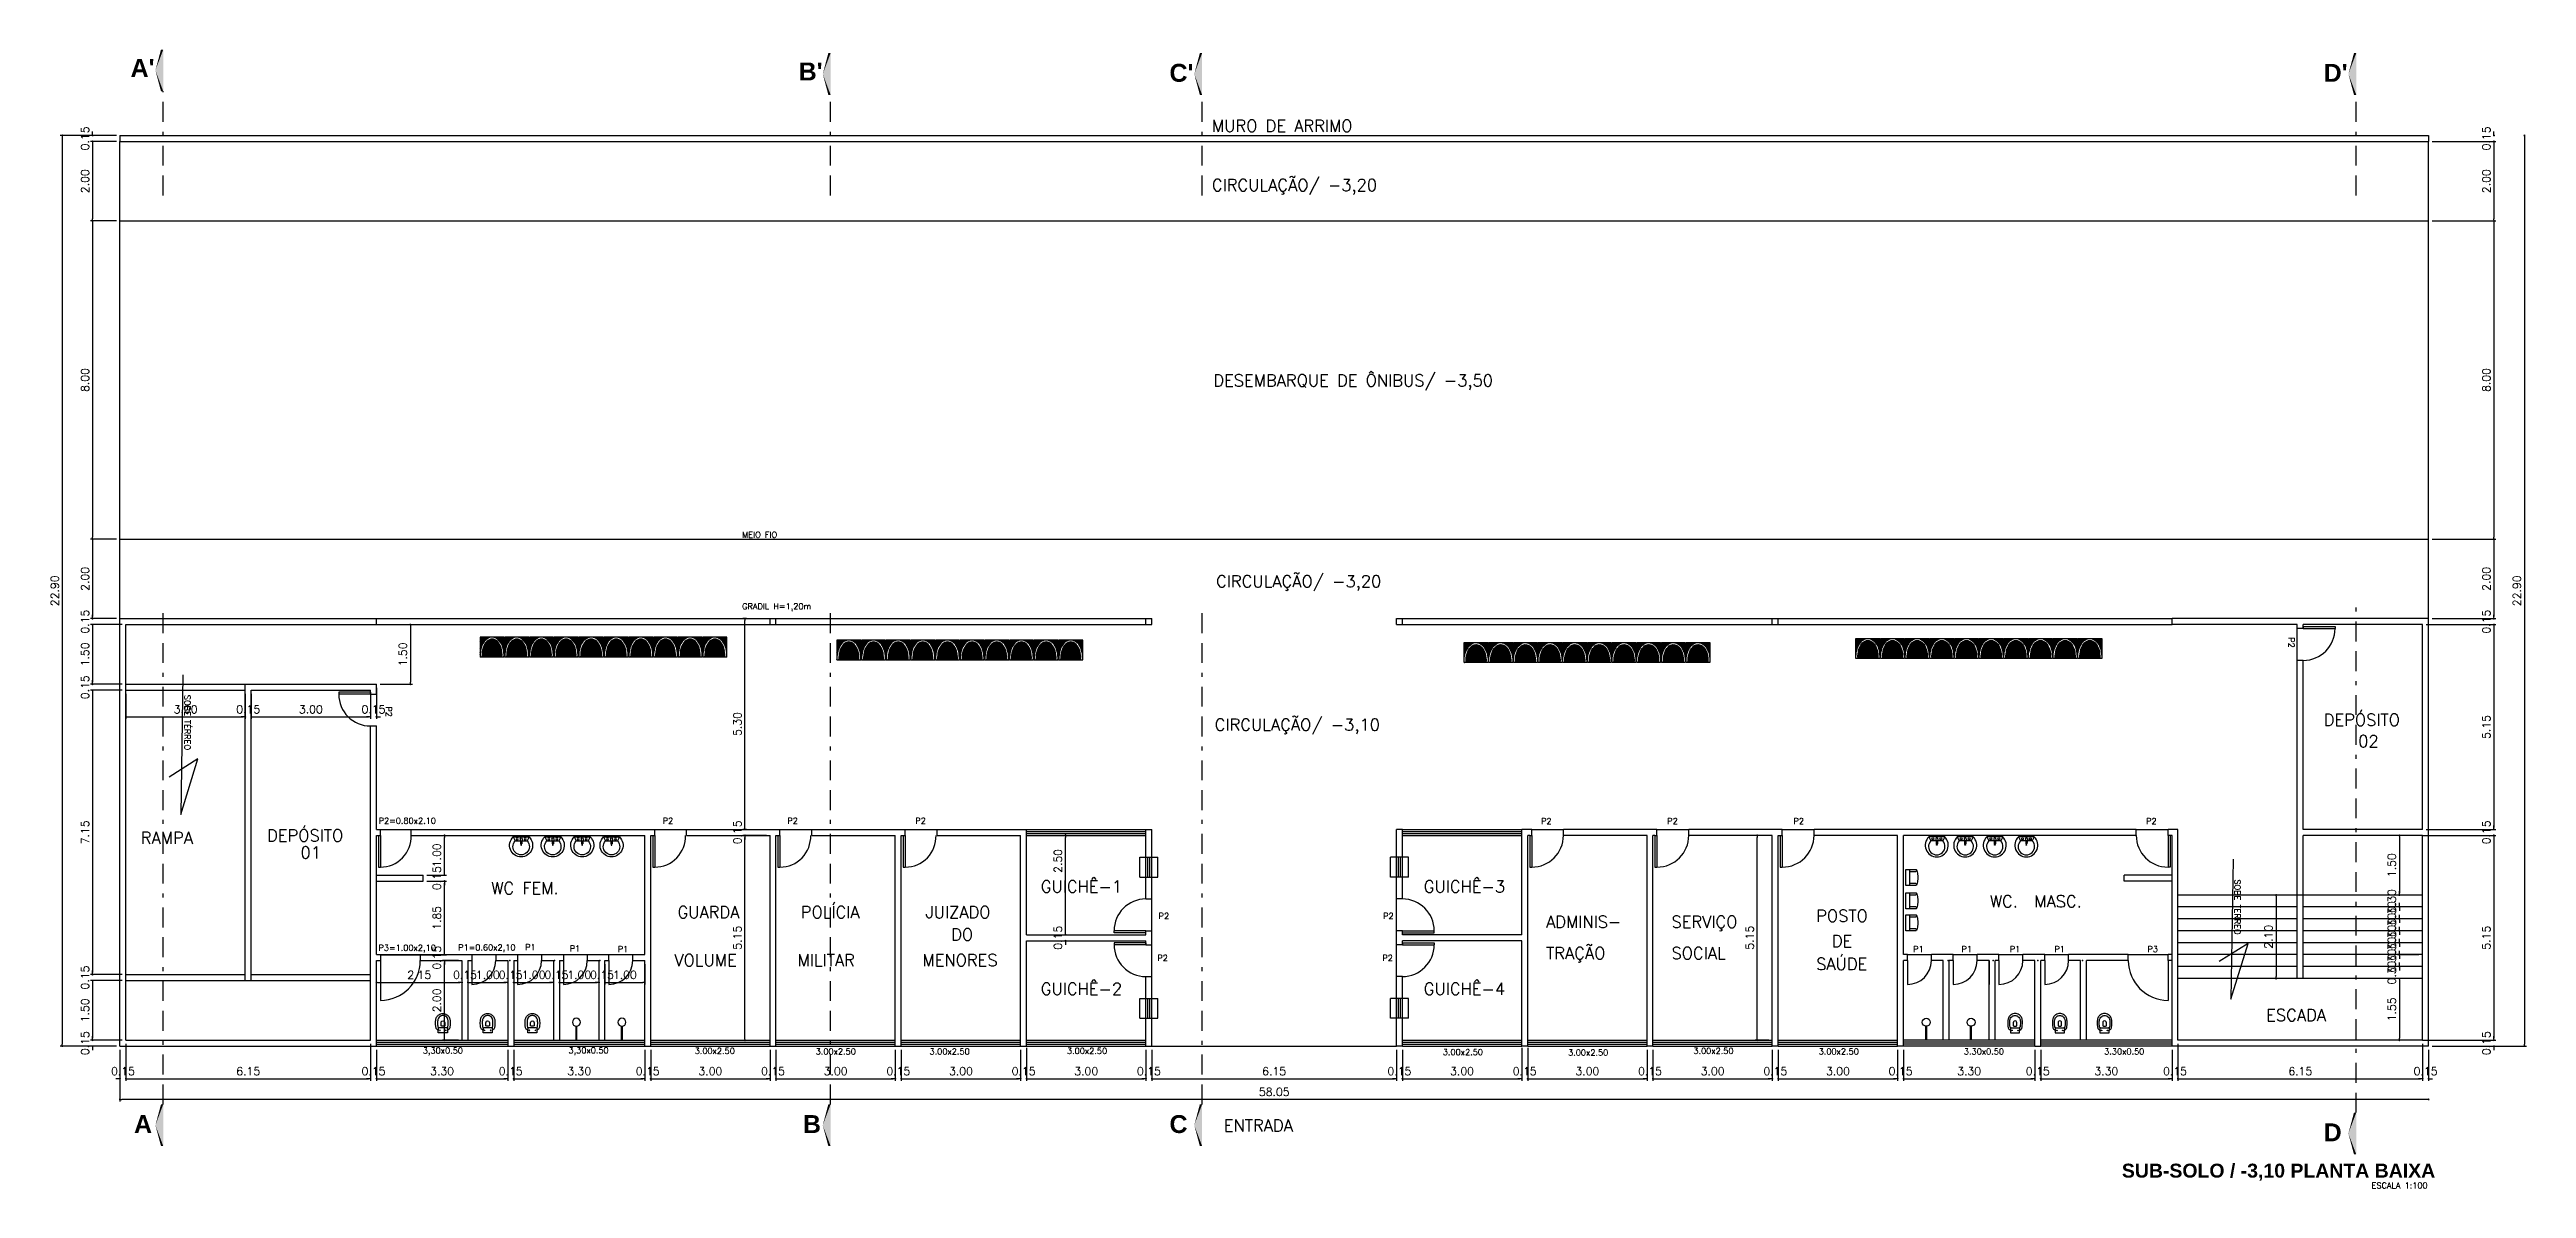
# Model space of a CAD drawing. Extents: x -151 to -2, y -18 to 162.
# Drawn here: x -149.5 to -87.2, y 94.7 to 123.3 of the extents above; entities that cross this region are included whole.
import ezdxf

# ---------------------------------------------------------------- set-up
doc = ezdxf.new("R2010")
doc.units = 0
doc.header["$MEASUREMENT"] = 0
doc.linetypes.add('BORDER', pattern=[1.75, 0.5, -0.25, 0.5, -0.25, 0, -0.25])
doc.layers.get('0').update_dxf_attribs({"linetype": 'CONTINUOUS'})
doc.layers.get('DEFPOINTS').update_dxf_attribs({"linetype": 'CONTINUOUS'})
for name, color, linetype in [('ACESSÓRIO', 2, 'CONTINUOUS'), ('ALVENARIA', 7, 'CONTINUOUS'), ('ALVENARIA1', 44, 'CONTINUOUS'), ('ALVENARIA1A', 3, 'CONTINUOUS'), ('CORTE', 6, 'CONTINUOUS'), ('COTA', 1, 'CONTINUOUS'), ('COTAS', 1, 'CONTINUOUS'), ('HATCH', 30, 'CONTINUOUS'), ('JAPOR', 142, 'CONTINUOUS'), ('TEXTO2', 40, 'CONTINUOUS'), ('TEXTO4', 4, 'CONTINUOUS'), ('TEXTO5', 5, 'CONTINUOUS')]:
    doc.layers.add(name, color=color, linetype=linetype)
doc.styles.add('SANSSERIFBOLD', font='sasb____.pfb')
doc.styles.add('SIMPLEX', font='SIMPLEX.SHX')
doc.styles.get("Standard").update_dxf_attribs({"font": 'TXT.shx', "height": 0.2})
doc.dimstyles.new('DIM100', dxfattribs={"dimtxt": 0.18, "dimasz": 0.05, "dimexe": 0.05, "dimexo": 0.09, "dimgap": 0.09, "dimtad": 1, "dimzin": 0, "dimdsep": 46, "dimtxsty": 'Standard', "dimblk": 'DOT', "dimblk1": 'DOT', "dimblk2": 'DOT', "dimsah": 1, "dimcen": 0.09, "dimadec": 0, "dimazin": 0, "dimtfac": 1, "dimtix": 1, "dimtofl": 0, "dimtmove": 2, "dimatfit": 3, "dimldrblk": 'DOT', "dimfxl": 1, "dimtolj": 1, "dimtzin": 0, "dimarcsym": 0})
doc.dimstyles.new('DIM50', dxfattribs={"dimtxt": 0.09, "dimasz": 0.05, "dimexe": 0.05, "dimexo": 0.09, "dimgap": 0.09, "dimtad": 1, "dimzin": 0, "dimdsep": 46, "dimtxsty": 'Standard', "dimblk": 'DOT', "dimcen": 0.09, "dimadec": 0, "dimazin": 0, "dimtfac": 1, "dimtix": 1, "dimtofl": 0, "dimtmove": 2, "dimatfit": 3, "dimldrblk": 'DOT', "dimfxl": 1, "dimtolj": 1, "dimtzin": 0, "dimarcsym": 0})

# ---------------------------------------------------------------- blocks, each defined once
blk = doc.blocks.new('CHU2')
at = {"layer": 'ACESSÓRIO'}
for p, q in [((0, 0), (0, -0.35)), ((0.02, 0), (0.02, -0.35))]:
    blk.add_line(p, q, dxfattribs=at)
blk.add_circle((0.01, -0.45), 0.1, dxfattribs=at)
blk = doc.blocks.new('LAVAT01')
at = {"layer": 'ACESSÓRIO'}
for p, q in [((-0.2, 0), (-0.15, 0.1)), ((-0.2, 0), (0.2, 0)), ((-0.15, 0.1), (0.15, 0.1)), ((-0.025, 0.05), (-0.015, 0.17)), ((0.015, 0.17), (-0.015, 0.17)), ((0.025, 0.05), (0.015, 0.17)), ((0.2, 0), (0.15, 0.1))]:
    blk.add_line(p, q, dxfattribs=at)
for centre, radius in [((-0.1, 0.05), 0.025), ((0, 0.2), 0.01), ((0.1, 0.05), 0.025)]:
    blk.add_circle(centre, radius, dxfattribs=at)
for centre, radius, start, end in [((0, 0.21), 0.29, 313.60282, 226.39718), ((0, 0.243), 0.207, 316.39718, 223.60282), ((0, 0.05), 0.025, 180, 0)]:
    blk.add_arc(centre, radius, start, end, dxfattribs=at)
blk = doc.blocks.new('VASO4')
at = {"layer": 'ACESSÓRIO', "linetype": 'Continuous'}
blk.add_line((0.008, 0.129), (0.008, -0.101), dxfattribs=at)
at = {"layer": 'ACESSÓRIO'}
for points in [[(0.008, -0.101), (0.062, -0.101, -0.230445), (0.076, -0.11, 0.23338), (0.136, -0.159, 0.01224), (0.166, -0.164, 0.012146), (0.196, -0.168, 0.027041), (0.266, -0.171, 0.02486), (0.326, -0.166, 0.024258), (0.356, -0.161, 0.054364), (0.396, -0.145, 0.124881), (0.462, -0.086, 0.148509), (0.492, 0.014, 0.148509), (0.462, 0.114, 0.124881), (0.396, 0.173, 0.054364), (0.356, 0.188, 0.024258), (0.326, 0.194, 0.02486), (0.266, 0.198, 0.027041), (0.196, 0.196, 0.012146), (0.166, 0.192, 0.01224), (0.136, 0.186, 0.23338), (0.076, 0.138, -0.230445), (0.062, 0.129), (0.008, 0.129)], [(0.131, 0.116, -0.294455), (0.146, 0.137, -0.039934), (0.174, 0.142, -0.011944), (0.201, 0.146, -0.026776), (0.265, 0.148, -0.024689), (0.319, 0.144, -0.023307), (0.344, 0.14, -0.058725), (0.376, 0.127, -0.118027), (0.421, 0.086, -0.148338), (0.442, 0.014, -0.148338), (0.421, -0.058, -0.118027), (0.376, -0.099, -0.058725), (0.344, -0.112, -0.023307), (0.319, -0.117, -0.024689), (0.265, -0.121, -0.026776), (0.201, -0.118, -0.011944), (0.174, -0.115, -0.039934), (0.146, -0.109, -0.294455), (0.131, -0.089)]]:
    blk.add_lwpolyline(points, format="xyb", dxfattribs=at)
for points in [[(0.124, 0.129), (0.062, 0.129)], [(0.131, 0.119), (0.131, 0.117), (0.131, 0.014), (0.131, -0.09), (0.131, -0.092)], [(0.124, -0.101), (0.062, -0.101)]]:
    blk.add_lwpolyline(points, dxfattribs=at)
blk.add_lwpolyline([(0.296, 0.04, 0.226513), (0.261, 0.059), (0.182, 0.059, 0.186813), (0.182, -0.032), (0.261, -0.032, 0.226513), (0.296, -0.012, 0.326923)], format="xyb", close=True, dxfattribs=at)
for centre in [(0.066, 0.089), (0.066, -0.061)]:
    blk.add_circle(centre, 0.0075, dxfattribs=at)
for centre, start, end in [((0.123, 0.121), 351.74634, 83.80897), ((0.123, -0.093), 276.19103, 8.25366)]:
    blk.add_arc(centre, 0.00842, start, end, dxfattribs=at)
blk = doc.blocks.new('MIC2')
at = {"layer": 'ACESSÓRIO'}
for p, q in [((-0.2, 0.25), (-0.2, 0)), ((-0.2, 0.1), (0.2, 0.1)), ((-0.2, 0), (0.2, 0)), ((-0.15, 0.25), (-0.15, 0.1)), ((0.15, 0.1), (0.15, 0.25)), ((0.2, 0), (0.2, 0.25))]:
    blk.add_line(p, q, dxfattribs=at)
blk.add_lwpolyline([(0.2, 0.25, 0.26275), (0.192, 0.264, 0.074651), (0.141, 0.285, 0.035463), (0.082, 0.296, 0.025802), (0, 0.3, 0.025802), (-0.082, 0.296, 0.035463), (-0.141, 0.285, 0.074651), (-0.192, 0.264, 0.26275), (-0.2, 0.25, 0.26275)], format="xyb", dxfattribs=at)
for centre in [(-0.175, 0.237), (0.175, 0.237)]:
    blk.add_arc(centre, 0.0283, 28.07249, 151.92751, dxfattribs=at)
blk = doc.blocks.new('DOT')
at = {"layer": 'ALVENARIA', "color": 0, "linetype": 'ByBlock'}
blk.add_line((-0.5, 0), (-1, 0), dxfattribs=at)
at = {"layer": 'ALVENARIA', "color": 0, "linetype": 'ByBlock', "const_width": 0.5}
blk.add_lwpolyline([(-0.25, 0, 1), (0.25, 0, 1)], format="xyb", close=True, dxfattribs=at)
blk = doc.blocks.new('*D5')
at = {"color": 0, "linetype": 'ByBlock'}
for p, q in [((-129.423, 72.212), (-130.013, 72.212)), ((-129.963, 67.112), (-129.963, 72.162))]:
    blk.add_line(p, q, dxfattribs=at)
at = {"layer": 'DEFPOINTS', "color": 0, "linetype": 'ByBlock'}
for p in [(-129.963, 72.212), (-129.333, 72.212), (-129.333, 67.062)]:
    blk.add_point(p, dxfattribs=at)
at = {"color": 0, "linetype": 'ByBlock', "xscale": 0.05, "yscale": 0.05, "zscale": 0.05}
for p, rotation in [((-129.963, 72.212), 90), ((-129.963, 67.062), 270)]:
    blk.add_blockref('DOT', p, dxfattribs=dict(at, rotation=rotation))
at = {"color": 0, "linetype": 'ByBlock', "insert": (-130.153, 69.637), "char_height": 0.2, "attachment_point": 5, "rotation": 90}
blk.add_mtext('\\A1;5.15', dxfattribs=at)
blk = doc.blocks.new('*D6')
at = {"color": 0, "linetype": 'ByBlock'}
for p, q in [((-129.923, 72.362), (-130.013, 72.362)), ((-129.963, 72.412), (-129.963, 72.462)), ((-129.963, 72.162), (-129.963, 72.112))]:
    blk.add_line(p, q, dxfattribs=at)
at = {"layer": 'DEFPOINTS', "color": 0, "linetype": 'ByBlock'}
for p in [(-129.963, 72.362), (-129.833, 72.362), (-129.333, 72.212)]:
    blk.add_point(p, dxfattribs=at)
at = {"color": 0, "linetype": 'ByBlock', "xscale": 0.05, "yscale": 0.05, "zscale": 0.05}
for p, rotation in [((-129.963, 72.362), 270), ((-129.963, 72.212), 90)]:
    blk.add_blockref('DOT', p, dxfattribs=dict(at, rotation=rotation))
at = {"color": 0, "linetype": 'ByBlock', "insert": (-130.153, 72.287), "char_height": 0.2, "attachment_point": 5, "rotation": 90}
blk.add_mtext('\\A1;0.15', dxfattribs=at)
blk = doc.blocks.new('*D7')
at = {"color": 0, "linetype": 'ByBlock'}
for p, q in [((-129.923, 77.662), (-130.013, 77.662)), ((-129.963, 72.412), (-129.963, 77.612))]:
    blk.add_line(p, q, dxfattribs=at)
at = {"layer": 'DEFPOINTS', "color": 0, "linetype": 'ByBlock'}
for p in [(-129.963, 77.662), (-129.833, 77.662), (-129.833, 72.362)]:
    blk.add_point(p, dxfattribs=at)
at = {"color": 0, "linetype": 'ByBlock', "xscale": 0.05, "yscale": 0.05, "zscale": 0.05}
for p, rotation in [((-129.963, 77.662), 90), ((-129.963, 72.362), 270)]:
    blk.add_blockref('DOT', p, dxfattribs=dict(at, rotation=rotation))
at = {"color": 0, "linetype": 'ByBlock', "insert": (-130.153, 75.012), "char_height": 0.2, "attachment_point": 5, "rotation": 90}
blk.add_mtext('\\A1;5.30', dxfattribs=at)
blk = doc.blocks.new('*D8')
at = {"color": 0, "linetype": 'ByBlock'}
for p, q in [((-121.904, 69.762), (-121.904, 69.812)), ((-122.793, 69.712), (-121.854, 69.712)), ((-121.904, 69.512), (-121.904, 69.462))]:
    blk.add_line(p, q, dxfattribs=at)
at = {"layer": 'DEFPOINTS', "color": 0, "linetype": 'ByBlock'}
for p in [(-122.883, 69.712), (-122.883, 69.562), (-121.904, 69.712)]:
    blk.add_point(p, dxfattribs=at)
at = {"color": 0, "linetype": 'ByBlock', "xscale": 0.05, "yscale": 0.05, "zscale": 0.05}
for p, rotation in [((-121.904, 69.712), 270), ((-121.904, 69.562), 90)]:
    blk.add_blockref('DOT', p, dxfattribs=dict(at, rotation=rotation))
at = {"color": 0, "linetype": 'ByBlock', "insert": (-122.094, 69.637), "char_height": 0.2, "attachment_point": 5, "rotation": 90}
blk.add_mtext('\\A1;0.15', dxfattribs=at)
blk = doc.blocks.new('*D9')
at = {"color": 0, "linetype": 'ByBlock'}
for p, q in [((-122.793, 72.212), (-121.854, 72.212)), ((-121.904, 69.762), (-121.904, 72.162))]:
    blk.add_line(p, q, dxfattribs=at)
at = {"layer": 'DEFPOINTS', "color": 0, "linetype": 'ByBlock'}
for p in [(-122.883, 72.212), (-121.904, 72.212), (-122.883, 69.712)]:
    blk.add_point(p, dxfattribs=at)
at = {"color": 0, "linetype": 'ByBlock', "xscale": 0.05, "yscale": 0.05, "zscale": 0.05}
for p, rotation in [((-121.904, 72.212), 90), ((-121.904, 69.712), 270)]:
    blk.add_blockref('DOT', p, dxfattribs=dict(at, rotation=rotation))
at = {"color": 0, "linetype": 'ByBlock', "insert": (-122.094, 71.57), "char_height": 0.2, "attachment_point": 5, "rotation": 90}
blk.add_mtext('\\A1;2.50', dxfattribs=at)
blk = doc.blocks.new('SETA')
at = {"layer": 'COTA'}
for points in [[(-150, 0), (0, 0), (-75, 28.2)], [(-150, 0), (-75, 28.2), (-150, 8.1)], [(-75, 28.2), (0, 0), (0, 8.1)]]:
    blk.add_solid(points, dxfattribs=at)
blk = doc.blocks.new('*D72')
at = {"color": 0, "linetype": 'ByBlock'}
for p, q in [((-139.118, 77.512), (-138.305, 77.512)), ((-138.355, 77.462), (-138.355, 76.062)), ((-139.118, 76.012), (-138.305, 76.012))]:
    blk.add_line(p, q, dxfattribs=at)
at = {"layer": 'DEFPOINTS', "color": 0, "linetype": 'ByBlock'}
for p in [(-139.208, 77.512), (-139.208, 76.012), (-138.355, 76.012)]:
    blk.add_point(p, dxfattribs=at)
at = {"color": 0, "linetype": 'ByBlock', "xscale": 0.05, "yscale": 0.05, "zscale": 0.05}
for p, rotation in [((-138.355, 77.512), 90), ((-138.355, 76.012), 270)]:
    blk.add_blockref('DOT', p, dxfattribs=dict(at, rotation=rotation))
at = {"color": 0, "linetype": 'ByBlock', "insert": (-138.545, 76.762), "char_height": 0.2, "attachment_point": 5, "rotation": 90}
blk.add_mtext('\\A1;1.50', dxfattribs=at)
blk = doc.blocks.new('*D80')
at = {"color": 0, "linetype": 'ByBlock'}
for p, q in [((-148.798, 89.812), (-149.445, 89.812)), ((-149.395, 89.862), (-149.395, 89.912)), ((-148.798, 89.662), (-149.445, 89.662)), ((-149.395, 89.612), (-149.395, 89.562))]:
    blk.add_line(p, q, dxfattribs=at)
at = {"layer": 'DEFPOINTS', "color": 0, "linetype": 'ByBlock'}
for p in [(-148.708, 89.812), (-149.395, 89.662), (-148.708, 89.662)]:
    blk.add_point(p, dxfattribs=at)
at = {"color": 0, "linetype": 'ByBlock', "xscale": 0.05, "yscale": 0.05, "zscale": 0.05}
for p, rotation in [((-149.395, 89.812), 270), ((-149.395, 89.662), 90)]:
    blk.add_blockref('DOT', p, dxfattribs=dict(at, rotation=rotation))
at = {"color": 0, "linetype": 'ByBlock', "insert": (-149.585, 89.737), "char_height": 0.2, "attachment_point": 5, "rotation": 90}
blk.add_mtext('\\A1;0.15', dxfattribs=at)
blk = doc.blocks.new('*D81')
at = {"color": 0, "linetype": 'ByBlock'}
for p, q in [((-149.395, 89.612), (-149.395, 87.712)), ((-148.798, 87.662), (-149.445, 87.662))]:
    blk.add_line(p, q, dxfattribs=at)
at = {"layer": 'DEFPOINTS', "color": 0, "linetype": 'ByBlock'}
for p in [(-148.708, 89.662), (-149.395, 87.662), (-148.708, 87.662)]:
    blk.add_point(p, dxfattribs=at)
at = {"color": 0, "linetype": 'ByBlock', "xscale": 0.05, "yscale": 0.05, "zscale": 0.05}
for p, rotation in [((-149.395, 89.662), 90), ((-149.395, 87.662), 270)]:
    blk.add_blockref('DOT', p, dxfattribs=dict(at, rotation=rotation))
at = {"color": 0, "linetype": 'ByBlock', "insert": (-149.585, 88.662), "char_height": 0.2, "attachment_point": 5, "rotation": 90}
blk.add_mtext('\\A1;2.00', dxfattribs=at)
blk = doc.blocks.new('*D82')
at = {"color": 0, "linetype": 'ByBlock'}
for p, q in [((-149.395, 87.612), (-149.395, 79.712)), ((-148.798, 79.662), (-149.445, 79.662))]:
    blk.add_line(p, q, dxfattribs=at)
at = {"layer": 'DEFPOINTS', "color": 0, "linetype": 'ByBlock'}
for p in [(-148.708, 87.662), (-149.395, 79.662), (-148.708, 79.662)]:
    blk.add_point(p, dxfattribs=at)
at = {"color": 0, "linetype": 'ByBlock', "xscale": 0.05, "yscale": 0.05, "zscale": 0.05}
for p, rotation in [((-149.395, 87.662), 90), ((-149.395, 79.662), 270)]:
    blk.add_blockref('DOT', p, dxfattribs=dict(at, rotation=rotation))
at = {"color": 0, "linetype": 'ByBlock', "insert": (-149.585, 83.662), "char_height": 0.2, "attachment_point": 5, "rotation": 90}
blk.add_mtext('\\A1;8.00', dxfattribs=at)
blk = doc.blocks.new('*D83')
at = {"color": 0, "linetype": 'ByBlock'}
for p, q in [((-149.395, 79.612), (-149.395, 77.712)), ((-148.798, 77.662), (-149.445, 77.662))]:
    blk.add_line(p, q, dxfattribs=at)
at = {"layer": 'DEFPOINTS', "color": 0, "linetype": 'ByBlock'}
for p in [(-148.708, 79.662), (-149.395, 77.662), (-148.708, 77.662)]:
    blk.add_point(p, dxfattribs=at)
at = {"color": 0, "linetype": 'ByBlock', "xscale": 0.05, "yscale": 0.05, "zscale": 0.05}
for p, rotation in [((-149.395, 79.662), 90), ((-149.395, 77.662), 270)]:
    blk.add_blockref('DOT', p, dxfattribs=dict(at, rotation=rotation))
at = {"color": 0, "linetype": 'ByBlock', "insert": (-149.585, 78.662), "char_height": 0.2, "attachment_point": 5, "rotation": 90}
blk.add_mtext('\\A1;2.00', dxfattribs=at)
blk = doc.blocks.new('*D84')
at = {"color": 0, "linetype": 'ByBlock'}
for p, q in [((-148.648, 77.512), (-149.445, 77.512)), ((-149.395, 77.712), (-149.395, 77.762)), ((-149.395, 77.462), (-149.395, 77.412))]:
    blk.add_line(p, q, dxfattribs=at)
at = {"layer": 'DEFPOINTS', "color": 0, "linetype": 'ByBlock'}
for p in [(-149.395, 77.512), (-148.708, 77.662), (-148.558, 77.512)]:
    blk.add_point(p, dxfattribs=at)
at = {"color": 0, "linetype": 'ByBlock', "xscale": 0.05, "yscale": 0.05, "zscale": 0.05}
for p, rotation in [((-149.395, 77.662), 270), ((-149.395, 77.512), 90)]:
    blk.add_blockref('DOT', p, dxfattribs=dict(at, rotation=rotation))
at = {"color": 0, "linetype": 'ByBlock', "insert": (-149.585, 77.587), "char_height": 0.2, "attachment_point": 5, "rotation": 90}
blk.add_mtext('\\A1;0.15', dxfattribs=at)
blk = doc.blocks.new('*D85')
at = {"color": 0, "linetype": 'ByBlock'}
for p, q in [((-149.395, 77.462), (-149.395, 76.062)), ((-148.648, 76.012), (-149.445, 76.012))]:
    blk.add_line(p, q, dxfattribs=at)
at = {"layer": 'DEFPOINTS', "color": 0, "linetype": 'ByBlock'}
for p in [(-148.558, 77.512), (-149.395, 76.012), (-148.558, 76.012)]:
    blk.add_point(p, dxfattribs=at)
at = {"color": 0, "linetype": 'ByBlock', "xscale": 0.05, "yscale": 0.05, "zscale": 0.05}
for p, rotation in [((-149.395, 77.512), 90), ((-149.395, 76.012), 270)]:
    blk.add_blockref('DOT', p, dxfattribs=dict(at, rotation=rotation))
at = {"color": 0, "linetype": 'ByBlock', "insert": (-149.585, 76.762), "char_height": 0.2, "attachment_point": 5, "rotation": 90}
blk.add_mtext('\\A1;1.50', dxfattribs=at)
blk = doc.blocks.new('*D86')
at = {"color": 0, "linetype": 'ByBlock'}
for p, q in [((-149.395, 76.062), (-149.395, 76.112)), ((-148.648, 75.862), (-149.445, 75.862)), ((-149.395, 75.812), (-149.395, 75.762))]:
    blk.add_line(p, q, dxfattribs=at)
at = {"layer": 'DEFPOINTS', "color": 0, "linetype": 'ByBlock'}
for p in [(-148.558, 76.012), (-149.395, 75.862), (-148.558, 75.862)]:
    blk.add_point(p, dxfattribs=at)
at = {"color": 0, "linetype": 'ByBlock', "xscale": 0.05, "yscale": 0.05, "zscale": 0.05}
for p, rotation in [((-149.395, 76.012), 270), ((-149.395, 75.862), 90)]:
    blk.add_blockref('DOT', p, dxfattribs=dict(at, rotation=rotation))
at = {"color": 0, "linetype": 'ByBlock', "insert": (-149.585, 75.937), "char_height": 0.2, "attachment_point": 5, "rotation": 90}
blk.add_mtext('\\A1;0.15', dxfattribs=at)
blk = doc.blocks.new('*D87')
at = {"color": 0, "linetype": 'ByBlock'}
for p, q in [((-149.395, 75.812), (-149.395, 68.762)), ((-148.648, 68.712), (-149.445, 68.712))]:
    blk.add_line(p, q, dxfattribs=at)
at = {"layer": 'DEFPOINTS', "color": 0, "linetype": 'ByBlock'}
for p in [(-148.558, 75.862), (-149.395, 68.712), (-148.558, 68.712)]:
    blk.add_point(p, dxfattribs=at)
at = {"color": 0, "linetype": 'ByBlock', "xscale": 0.05, "yscale": 0.05, "zscale": 0.05}
for p, rotation in [((-149.395, 75.862), 90), ((-149.395, 68.712), 270)]:
    blk.add_blockref('DOT', p, dxfattribs=dict(at, rotation=rotation))
at = {"color": 0, "linetype": 'ByBlock', "insert": (-149.585, 72.287), "char_height": 0.2, "attachment_point": 5, "rotation": 90}
blk.add_mtext('\\A1;7.15', dxfattribs=at)
blk = doc.blocks.new('*D88')
at = {"color": 0, "linetype": 'ByBlock'}
for p, q in [((-148.648, 68.562), (-149.445, 68.562)), ((-149.395, 68.762), (-149.395, 68.812)), ((-149.395, 68.512), (-149.395, 68.462))]:
    blk.add_line(p, q, dxfattribs=at)
at = {"layer": 'DEFPOINTS', "color": 0, "linetype": 'ByBlock'}
for p in [(-149.395, 68.562), (-148.558, 68.712), (-148.558, 68.562)]:
    blk.add_point(p, dxfattribs=at)
at = {"color": 0, "linetype": 'ByBlock', "xscale": 0.05, "yscale": 0.05, "zscale": 0.05}
for p, rotation in [((-149.395, 68.712), 270), ((-149.395, 68.562), 90)]:
    blk.add_blockref('DOT', p, dxfattribs=dict(at, rotation=rotation))
at = {"color": 0, "linetype": 'ByBlock', "insert": (-149.585, 68.637), "char_height": 0.2, "attachment_point": 5, "rotation": 90}
blk.add_mtext('\\A1;0.15', dxfattribs=at)
blk = doc.blocks.new('*D89')
at = {"color": 0, "linetype": 'ByBlock'}
for p, q in [((-149.395, 68.512), (-149.395, 67.112)), ((-148.648, 67.062), (-149.445, 67.062))]:
    blk.add_line(p, q, dxfattribs=at)
at = {"layer": 'DEFPOINTS', "color": 0, "linetype": 'ByBlock'}
for p in [(-148.558, 68.562), (-149.395, 67.062), (-148.558, 67.062)]:
    blk.add_point(p, dxfattribs=at)
at = {"color": 0, "linetype": 'ByBlock', "xscale": 0.05, "yscale": 0.05, "zscale": 0.05}
for p, rotation in [((-149.395, 68.562), 90), ((-149.395, 67.062), 270)]:
    blk.add_blockref('DOT', p, dxfattribs=dict(at, rotation=rotation))
at = {"color": 0, "linetype": 'ByBlock', "insert": (-149.585, 67.812), "char_height": 0.2, "attachment_point": 5, "rotation": 90}
blk.add_mtext('\\A1;1.50', dxfattribs=at)
blk = doc.blocks.new('*D90')
at = {"color": 0, "linetype": 'ByBlock'}
for p, q in [((-148.798, 66.912), (-149.445, 66.912)), ((-149.395, 67.112), (-149.395, 67.162)), ((-149.395, 66.862), (-149.395, 66.812))]:
    blk.add_line(p, q, dxfattribs=at)
at = {"layer": 'DEFPOINTS', "color": 0, "linetype": 'ByBlock'}
for p in [(-149.395, 66.912), (-148.708, 66.912), (-148.558, 67.062)]:
    blk.add_point(p, dxfattribs=at)
at = {"color": 0, "linetype": 'ByBlock', "xscale": 0.05, "yscale": 0.05, "zscale": 0.05}
for p, rotation in [((-149.395, 67.062), 270), ((-149.395, 66.912), 90)]:
    blk.add_blockref('DOT', p, dxfattribs=dict(at, rotation=rotation))
at = {"color": 0, "linetype": 'ByBlock', "insert": (-149.585, 66.987), "char_height": 0.2, "attachment_point": 5, "rotation": 90}
blk.add_mtext('\\A1;0.15', dxfattribs=at)
blk = doc.blocks.new('*D91')
at = {"color": 0, "linetype": 'ByBlock'}
for p, q in [((-148.798, 89.812), (-150.207, 89.812)), ((-150.157, 89.762), (-150.157, 66.962)), ((-148.798, 66.912), (-150.207, 66.912))]:
    blk.add_line(p, q, dxfattribs=at)
at = {"layer": 'DEFPOINTS', "color": 0, "linetype": 'ByBlock'}
for p in [(-148.708, 89.812), (-150.157, 66.912), (-148.708, 66.912)]:
    blk.add_point(p, dxfattribs=at)
at = {"color": 0, "linetype": 'ByBlock', "xscale": 0.05, "yscale": 0.05, "zscale": 0.05}
for p, rotation in [((-150.157, 89.812), 90), ((-150.157, 66.912), 270)]:
    blk.add_blockref('DOT', p, dxfattribs=dict(at, rotation=rotation))
at = {"color": 0, "linetype": 'ByBlock', "insert": (-150.347, 78.362), "char_height": 0.2, "attachment_point": 5, "rotation": 90}
blk.add_mtext('\\A1;22.90', dxfattribs=at)
blk = doc.blocks.new('*D92')
at = {"color": 0, "linetype": 'ByBlock'}
for p, q in [((-148.558, 75.772), (-148.558, 75.141)), ((-145.558, 75.772), (-145.558, 75.141)), ((-148.508, 75.191), (-145.608, 75.191))]:
    blk.add_line(p, q, dxfattribs=at)
at = {"layer": 'DEFPOINTS', "color": 0, "linetype": 'ByBlock'}
for p in [(-148.558, 75.862), (-145.558, 75.862), (-145.558, 75.191)]:
    blk.add_point(p, dxfattribs=at)
at = {"color": 0, "linetype": 'ByBlock', "xscale": 0.05, "yscale": 0.05, "zscale": 0.05, "rotation": 180}
blk.add_blockref('DOT', (-148.558, 75.191), dxfattribs=at)
at = {"color": 0, "linetype": 'ByBlock', "xscale": 0.05, "yscale": 0.05, "zscale": 0.05}
blk.add_blockref('DOT', (-145.558, 75.191), dxfattribs=at)
at = {"color": 0, "linetype": 'ByBlock', "insert": (-147.058, 75.381), "char_height": 0.2, "attachment_point": 5}
blk.add_mtext('\\A1;3.00', dxfattribs=at)
blk = doc.blocks.new('*D93')
at = {"color": 0, "linetype": 'ByBlock'}
for p, q in [((-145.408, 75.772), (-145.408, 75.141)), ((-145.608, 75.191), (-145.658, 75.191)), ((-145.358, 75.191), (-145.308, 75.191))]:
    blk.add_line(p, q, dxfattribs=at)
at = {"layer": 'DEFPOINTS', "color": 0, "linetype": 'ByBlock'}
for p in [(-145.558, 75.862), (-145.408, 75.862), (-145.408, 75.191)]:
    blk.add_point(p, dxfattribs=at)
at = {"color": 0, "linetype": 'ByBlock', "xscale": 0.05, "yscale": 0.05, "zscale": 0.05}
blk.add_blockref('DOT', (-145.558, 75.191), dxfattribs=at)
at = {"color": 0, "linetype": 'ByBlock', "xscale": 0.05, "yscale": 0.05, "zscale": 0.05, "rotation": 180}
blk.add_blockref('DOT', (-145.408, 75.191), dxfattribs=at)
at = {"color": 0, "linetype": 'ByBlock', "insert": (-145.483, 75.381), "char_height": 0.2, "attachment_point": 5}
blk.add_mtext('\\A1;0.15', dxfattribs=at)
blk = doc.blocks.new('*D94')
at = {"color": 0, "linetype": 'ByBlock'}
for p, q in [((-142.408, 75.772), (-142.408, 75.141)), ((-145.358, 75.191), (-142.458, 75.191))]:
    blk.add_line(p, q, dxfattribs=at)
at = {"layer": 'DEFPOINTS', "color": 0, "linetype": 'ByBlock'}
for p in [(-145.408, 75.862), (-142.408, 75.862), (-142.408, 75.191)]:
    blk.add_point(p, dxfattribs=at)
at = {"color": 0, "linetype": 'ByBlock', "xscale": 0.05, "yscale": 0.05, "zscale": 0.05, "rotation": 180}
blk.add_blockref('DOT', (-145.408, 75.191), dxfattribs=at)
at = {"color": 0, "linetype": 'ByBlock', "xscale": 0.05, "yscale": 0.05, "zscale": 0.05}
blk.add_blockref('DOT', (-142.408, 75.191), dxfattribs=at)
at = {"color": 0, "linetype": 'ByBlock', "insert": (-143.908, 75.381), "char_height": 0.2, "attachment_point": 5}
blk.add_mtext('\\A1;3.00', dxfattribs=at)
blk = doc.blocks.new('*D95')
at = {"color": 0, "linetype": 'ByBlock'}
for p, q in [((-142.258, 75.922), (-142.258, 75.141)), ((-142.458, 75.191), (-142.508, 75.191)), ((-142.208, 75.191), (-142.158, 75.191))]:
    blk.add_line(p, q, dxfattribs=at)
at = {"layer": 'DEFPOINTS', "color": 0, "linetype": 'ByBlock'}
for p in [(-142.258, 76.012), (-142.408, 75.862), (-142.258, 75.191)]:
    blk.add_point(p, dxfattribs=at)
at = {"color": 0, "linetype": 'ByBlock', "xscale": 0.05, "yscale": 0.05, "zscale": 0.05}
blk.add_blockref('DOT', (-142.408, 75.191), dxfattribs=at)
at = {"color": 0, "linetype": 'ByBlock', "xscale": 0.05, "yscale": 0.05, "zscale": 0.05, "rotation": 180}
blk.add_blockref('DOT', (-142.258, 75.191), dxfattribs=at)
at = {"color": 0, "linetype": 'ByBlock', "insert": (-142.333, 75.381), "char_height": 0.2, "attachment_point": 5}
blk.add_mtext('\\A1;0.15', dxfattribs=at)
blk = doc.blocks.new('*D96')
at = {"color": 0, "linetype": 'ByBlock'}
for p, q in [((-140.198, 69.062), (-140.6, 69.062)), ((-140.55, 67.112), (-140.55, 69.012)), ((-140.198, 67.062), (-140.6, 67.062))]:
    blk.add_line(p, q, dxfattribs=at)
at = {"layer": 'DEFPOINTS', "color": 0, "linetype": 'ByBlock'}
for p in [(-140.55, 69.062), (-140.108, 69.062), (-140.108, 67.062)]:
    blk.add_point(p, dxfattribs=at)
at = {"color": 0, "linetype": 'ByBlock', "xscale": 0.05, "yscale": 0.05, "zscale": 0.05}
for p, rotation in [((-140.55, 69.062), 90), ((-140.55, 67.062), 270)]:
    blk.add_blockref('DOT', p, dxfattribs=dict(at, rotation=rotation))
at = {"color": 0, "linetype": 'ByBlock', "insert": (-140.74, 68.062), "char_height": 0.2, "attachment_point": 5, "rotation": 90}
blk.add_mtext('\\A1;2.00', dxfattribs=at)
blk = doc.blocks.new('*D97')
at = {"color": 0, "linetype": 'ByBlock'}
for p, q in [((-142.168, 69.212), (-140.5, 69.212)), ((-140.55, 69.262), (-140.55, 69.312)), ((-140.55, 69.012), (-140.55, 68.962))]:
    blk.add_line(p, q, dxfattribs=at)
at = {"layer": 'DEFPOINTS', "color": 0, "linetype": 'ByBlock'}
for p in [(-142.258, 69.212), (-140.55, 69.212), (-140.108, 69.062)]:
    blk.add_point(p, dxfattribs=at)
at = {"color": 0, "linetype": 'ByBlock', "xscale": 0.05, "yscale": 0.05, "zscale": 0.05}
for p, rotation in [((-140.55, 69.212), 270), ((-140.55, 69.062), 90)]:
    blk.add_blockref('DOT', p, dxfattribs=dict(at, rotation=rotation))
at = {"color": 0, "linetype": 'ByBlock', "insert": (-140.74, 69.137), "char_height": 0.2, "attachment_point": 5, "rotation": 90}
blk.add_mtext('\\A1;0.15', dxfattribs=at)
blk = doc.blocks.new('*D98')
at = {"color": 0, "linetype": 'ByBlock'}
for p, q in [((-140.993, 71.062), (-140.5, 71.062)), ((-140.55, 69.262), (-140.55, 71.012))]:
    blk.add_line(p, q, dxfattribs=at)
at = {"layer": 'DEFPOINTS', "color": 0, "linetype": 'ByBlock'}
for p in [(-141.083, 71.062), (-140.55, 71.062), (-142.258, 69.212)]:
    blk.add_point(p, dxfattribs=at)
at = {"color": 0, "linetype": 'ByBlock', "xscale": 0.05, "yscale": 0.05, "zscale": 0.05}
for p, rotation in [((-140.55, 71.062), 90), ((-140.55, 69.212), 270)]:
    blk.add_blockref('DOT', p, dxfattribs=dict(at, rotation=rotation))
at = {"color": 0, "linetype": 'ByBlock', "insert": (-140.74, 70.137), "char_height": 0.2, "attachment_point": 5, "rotation": 90}
blk.add_mtext('\\A1;1.85', dxfattribs=at)
blk = doc.blocks.new('*D99')
at = {"color": 0, "linetype": 'ByBlock'}
for p, q in [((-140.993, 71.212), (-140.5, 71.212)), ((-140.55, 71.262), (-140.55, 71.312)), ((-140.55, 71.012), (-140.55, 70.962))]:
    blk.add_line(p, q, dxfattribs=at)
at = {"layer": 'DEFPOINTS', "color": 0, "linetype": 'ByBlock'}
for p in [(-141.083, 71.212), (-141.083, 71.062), (-140.55, 71.212)]:
    blk.add_point(p, dxfattribs=at)
at = {"color": 0, "linetype": 'ByBlock', "xscale": 0.05, "yscale": 0.05, "zscale": 0.05}
for p, rotation in [((-140.55, 71.212), 270), ((-140.55, 71.062), 90)]:
    blk.add_blockref('DOT', p, dxfattribs=dict(at, rotation=rotation))
at = {"color": 0, "linetype": 'ByBlock', "insert": (-140.74, 71.137), "char_height": 0.2, "attachment_point": 5, "rotation": 90}
blk.add_mtext('\\A1;0.15', dxfattribs=at)
blk = doc.blocks.new('*D100')
at = {"color": 0, "linetype": 'ByBlock'}
for p, q in [((-141.293, 72.212), (-140.5, 72.212)), ((-140.55, 71.262), (-140.55, 72.162))]:
    blk.add_line(p, q, dxfattribs=at)
at = {"layer": 'DEFPOINTS', "color": 0, "linetype": 'ByBlock'}
for p in [(-141.383, 72.212), (-140.55, 72.212), (-141.083, 71.212)]:
    blk.add_point(p, dxfattribs=at)
at = {"color": 0, "linetype": 'ByBlock', "xscale": 0.05, "yscale": 0.05, "zscale": 0.05}
for p, rotation in [((-140.55, 72.212), 90), ((-140.55, 71.212), 270)]:
    blk.add_blockref('DOT', p, dxfattribs=dict(at, rotation=rotation))
at = {"color": 0, "linetype": 'ByBlock', "insert": (-140.74, 71.712), "char_height": 0.2, "attachment_point": 5, "rotation": 90}
blk.add_mtext('\\A1;1.00', dxfattribs=at)
blk = doc.blocks.new('*D101')
at = {"color": 0, "linetype": 'ByBlock'}
for p, q in [((-107.273, 72.212), (-107.611, 72.212)), ((-107.561, 67.112), (-107.561, 72.162)), ((-107.273, 67.062), (-107.611, 67.062))]:
    blk.add_line(p, q, dxfattribs=at)
at = {"layer": 'DEFPOINTS', "color": 0, "linetype": 'ByBlock'}
for p in [(-107.561, 72.212), (-107.183, 72.212), (-107.183, 67.062)]:
    blk.add_point(p, dxfattribs=at)
at = {"color": 0, "linetype": 'ByBlock', "xscale": 0.05, "yscale": 0.05, "zscale": 0.05}
for p, rotation in [((-107.561, 72.212), 90), ((-107.561, 67.062), 270)]:
    blk.add_blockref('DOT', p, dxfattribs=dict(at, rotation=rotation))
at = {"color": 0, "linetype": 'ByBlock', "insert": (-107.751, 69.637), "char_height": 0.2, "attachment_point": 5, "rotation": 90}
blk.add_mtext('\\A1;5.15', dxfattribs=at)
blk = doc.blocks.new('*D102')
at = {"color": 0, "linetype": 'ByBlock'}
for p, q in [((-90.923, 72.212), (-91.467, 72.212)), ((-91.417, 72.162), (-91.417, 70.762)), ((-90.923, 70.712), (-91.467, 70.712))]:
    blk.add_line(p, q, dxfattribs=at)
at = {"layer": 'DEFPOINTS', "color": 0, "linetype": 'ByBlock'}
for p in [(-90.833, 72.212), (-91.417, 70.712), (-90.833, 70.712)]:
    blk.add_point(p, dxfattribs=at)
at = {"color": 0, "linetype": 'ByBlock', "xscale": 0.05, "yscale": 0.05, "zscale": 0.05}
for p, rotation in [((-91.417, 72.212), 90), ((-91.417, 70.712), 270)]:
    blk.add_blockref('DOT', p, dxfattribs=dict(at, rotation=rotation))
at = {"color": 0, "linetype": 'ByBlock', "insert": (-91.607, 71.462), "char_height": 0.2, "attachment_point": 5, "rotation": 90}
blk.add_mtext('\\A1;1.50', dxfattribs=at)
blk = doc.blocks.new('*D103')
at = {"color": 0, "linetype": 'ByBlock'}
for p, q in [((-90.923, 70.412), (-91.467, 70.412)), ((-91.417, 70.762), (-91.417, 70.812)), ((-91.417, 70.362), (-91.417, 70.312))]:
    blk.add_line(p, q, dxfattribs=at)
at = {"layer": 'DEFPOINTS', "color": 0, "linetype": 'ByBlock'}
for p in [(-91.417, 70.412), (-90.833, 70.712), (-90.833, 70.412)]:
    blk.add_point(p, dxfattribs=at)
at = {"color": 0, "linetype": 'ByBlock', "xscale": 0.05, "yscale": 0.05, "zscale": 0.05}
for p, rotation in [((-91.417, 70.712), 270), ((-91.417, 70.412), 90)]:
    blk.add_blockref('DOT', p, dxfattribs=dict(at, rotation=rotation))
at = {"color": 0, "linetype": 'ByBlock', "insert": (-91.607, 70.562), "char_height": 0.2, "attachment_point": 5, "rotation": 90}
blk.add_mtext('\\A1;0.30', dxfattribs=at)
blk = doc.blocks.new('*D104')
at = {"color": 0, "linetype": 'ByBlock'}
for p, q in [((-91.417, 70.462), (-91.417, 70.512)), ((-90.923, 70.112), (-91.467, 70.112)), ((-91.417, 70.062), (-91.417, 70.012))]:
    blk.add_line(p, q, dxfattribs=at)
at = {"layer": 'DEFPOINTS', "color": 0, "linetype": 'ByBlock'}
for p in [(-90.833, 70.412), (-91.417, 70.112), (-90.833, 70.112)]:
    blk.add_point(p, dxfattribs=at)
at = {"color": 0, "linetype": 'ByBlock', "xscale": 0.05, "yscale": 0.05, "zscale": 0.05}
for p, rotation in [((-91.417, 70.412), 270), ((-91.417, 70.112), 90)]:
    blk.add_blockref('DOT', p, dxfattribs=dict(at, rotation=rotation))
at = {"color": 0, "linetype": 'ByBlock', "insert": (-91.607, 70.262), "char_height": 0.2, "attachment_point": 5, "rotation": 90}
blk.add_mtext('\\A1;0.30', dxfattribs=at)
blk = doc.blocks.new('*D105')
at = {"color": 0, "linetype": 'ByBlock'}
for p, q in [((-90.923, 69.812), (-91.467, 69.812)), ((-91.417, 70.162), (-91.417, 70.212)), ((-91.417, 69.762), (-91.417, 69.712))]:
    blk.add_line(p, q, dxfattribs=at)
at = {"layer": 'DEFPOINTS', "color": 0, "linetype": 'ByBlock'}
for p in [(-91.417, 69.812), (-90.833, 70.112), (-90.833, 69.812)]:
    blk.add_point(p, dxfattribs=at)
at = {"color": 0, "linetype": 'ByBlock', "xscale": 0.05, "yscale": 0.05, "zscale": 0.05}
for p, rotation in [((-91.417, 70.112), 270), ((-91.417, 69.812), 90)]:
    blk.add_blockref('DOT', p, dxfattribs=dict(at, rotation=rotation))
at = {"color": 0, "linetype": 'ByBlock', "insert": (-91.607, 69.962), "char_height": 0.2, "attachment_point": 5, "rotation": 90}
blk.add_mtext('\\A1;0.30', dxfattribs=at)
blk = doc.blocks.new('*D106')
at = {"color": 0, "linetype": 'ByBlock'}
for p, q in [((-91.417, 69.862), (-91.417, 69.912)), ((-90.923, 69.512), (-91.467, 69.512)), ((-91.417, 69.462), (-91.417, 69.412))]:
    blk.add_line(p, q, dxfattribs=at)
at = {"layer": 'DEFPOINTS', "color": 0, "linetype": 'ByBlock'}
for p in [(-90.833, 69.812), (-91.417, 69.512), (-90.833, 69.512)]:
    blk.add_point(p, dxfattribs=at)
at = {"color": 0, "linetype": 'ByBlock', "xscale": 0.05, "yscale": 0.05, "zscale": 0.05}
for p, rotation in [((-91.417, 69.812), 270), ((-91.417, 69.512), 90)]:
    blk.add_blockref('DOT', p, dxfattribs=dict(at, rotation=rotation))
at = {"color": 0, "linetype": 'ByBlock', "insert": (-91.607, 69.662), "char_height": 0.2, "attachment_point": 5, "rotation": 90}
blk.add_mtext('\\A1;0.30', dxfattribs=at)
blk = doc.blocks.new('*D107')
at = {"color": 0, "linetype": 'ByBlock'}
for p, q in [((-90.923, 69.212), (-91.467, 69.212)), ((-91.417, 69.562), (-91.417, 69.612)), ((-91.417, 69.162), (-91.417, 69.112))]:
    blk.add_line(p, q, dxfattribs=at)
at = {"layer": 'DEFPOINTS', "color": 0, "linetype": 'ByBlock'}
for p in [(-91.417, 69.212), (-90.833, 69.512), (-90.833, 69.212)]:
    blk.add_point(p, dxfattribs=at)
at = {"color": 0, "linetype": 'ByBlock', "xscale": 0.05, "yscale": 0.05, "zscale": 0.05}
for p, rotation in [((-91.417, 69.512), 270), ((-91.417, 69.212), 90)]:
    blk.add_blockref('DOT', p, dxfattribs=dict(at, rotation=rotation))
at = {"color": 0, "linetype": 'ByBlock', "insert": (-91.607, 69.362), "char_height": 0.2, "attachment_point": 5, "rotation": 90}
blk.add_mtext('\\A1;0.30', dxfattribs=at)
blk = doc.blocks.new('*D108')
at = {"color": 0, "linetype": 'ByBlock'}
for p, q in [((-91.417, 69.262), (-91.417, 69.312)), ((-90.923, 68.912), (-91.467, 68.912)), ((-91.417, 68.862), (-91.417, 68.812))]:
    blk.add_line(p, q, dxfattribs=at)
at = {"layer": 'DEFPOINTS', "color": 0, "linetype": 'ByBlock'}
for p in [(-90.833, 69.212), (-91.417, 68.912), (-90.833, 68.912)]:
    blk.add_point(p, dxfattribs=at)
at = {"color": 0, "linetype": 'ByBlock', "xscale": 0.05, "yscale": 0.05, "zscale": 0.05}
for p, rotation in [((-91.417, 69.212), 270), ((-91.417, 68.912), 90)]:
    blk.add_blockref('DOT', p, dxfattribs=dict(at, rotation=rotation))
at = {"color": 0, "linetype": 'ByBlock', "insert": (-91.607, 69.062), "char_height": 0.2, "attachment_point": 5, "rotation": 90}
blk.add_mtext('\\A1;0.30', dxfattribs=at)
blk = doc.blocks.new('*D109')
at = {"color": 0, "linetype": 'ByBlock'}
for p, q in [((-90.923, 68.612), (-91.467, 68.612)), ((-91.417, 68.962), (-91.417, 69.012)), ((-91.417, 68.562), (-91.417, 68.512))]:
    blk.add_line(p, q, dxfattribs=at)
at = {"layer": 'DEFPOINTS', "color": 0, "linetype": 'ByBlock'}
for p in [(-91.417, 68.612), (-90.833, 68.912), (-90.833, 68.612)]:
    blk.add_point(p, dxfattribs=at)
at = {"color": 0, "linetype": 'ByBlock', "xscale": 0.05, "yscale": 0.05, "zscale": 0.05}
for p, rotation in [((-91.417, 68.912), 270), ((-91.417, 68.612), 90)]:
    blk.add_blockref('DOT', p, dxfattribs=dict(at, rotation=rotation))
at = {"color": 0, "linetype": 'ByBlock', "insert": (-91.607, 68.762), "char_height": 0.2, "attachment_point": 5, "rotation": 90}
blk.add_mtext('\\A1;0.30', dxfattribs=at)
blk = doc.blocks.new('*D110')
at = {"color": 0, "linetype": 'ByBlock'}
for p, q in [((-91.417, 68.562), (-91.417, 67.112)), ((-90.923, 67.062), (-91.467, 67.062))]:
    blk.add_line(p, q, dxfattribs=at)
at = {"layer": 'DEFPOINTS', "color": 0, "linetype": 'ByBlock'}
for p in [(-90.833, 68.612), (-91.417, 67.062), (-90.833, 67.062)]:
    blk.add_point(p, dxfattribs=at)
at = {"color": 0, "linetype": 'ByBlock', "xscale": 0.05, "yscale": 0.05, "zscale": 0.05}
for p, rotation in [((-91.417, 68.612), 90), ((-91.417, 67.062), 270)]:
    blk.add_blockref('DOT', p, dxfattribs=dict(at, rotation=rotation))
at = {"color": 0, "linetype": 'ByBlock', "insert": (-91.607, 67.837), "char_height": 0.2, "attachment_point": 5, "rotation": 90}
blk.add_mtext('\\A1;1.55', dxfattribs=at)
blk = doc.blocks.new('*D111')
at = {"color": 0, "linetype": 'ByBlock'}
for p, q in [((-94.073, 70.712), (-94.567, 70.712)), ((-94.517, 70.662), (-94.517, 68.662)), ((-94.073, 68.612), (-94.567, 68.612))]:
    blk.add_line(p, q, dxfattribs=at)
at = {"layer": 'DEFPOINTS', "color": 0, "linetype": 'ByBlock'}
for p in [(-93.983, 70.712), (-94.517, 68.612), (-93.983, 68.612)]:
    blk.add_point(p, dxfattribs=at)
at = {"color": 0, "linetype": 'ByBlock', "xscale": 0.05, "yscale": 0.05, "zscale": 0.05}
for p, rotation in [((-94.517, 70.712), 90), ((-94.517, 68.612), 270)]:
    blk.add_blockref('DOT', p, dxfattribs=dict(at, rotation=rotation))
at = {"color": 0, "linetype": 'ByBlock', "insert": (-94.707, 69.662), "char_height": 0.2, "attachment_point": 5, "rotation": 90}
blk.add_mtext('\\A1;2.10', dxfattribs=at)
blk = doc.blocks.new('*D203')
at = {"color": 0, "linetype": 'ByBlock'}
for p, q in [((-148.578, 66.972), (-148.578, 66.043)), ((-148.778, 66.093), (-148.828, 66.093)), ((-148.528, 66.093), (-148.478, 66.093))]:
    blk.add_line(p, q, dxfattribs=at)
at = {"layer": 'DEFPOINTS', "color": 0, "linetype": 'ByBlock'}
for p in [(-148.728, 66.912), (-148.578, 67.062), (-148.578, 66.093)]:
    blk.add_point(p, dxfattribs=at)
at = {"color": 0, "linetype": 'ByBlock', "xscale": 0.05, "yscale": 0.05, "zscale": 0.05}
blk.add_blockref('DOT', (-148.728, 66.093), dxfattribs=at)
at = {"color": 0, "linetype": 'ByBlock', "xscale": 0.05, "yscale": 0.05, "zscale": 0.05, "rotation": 180}
blk.add_blockref('DOT', (-148.578, 66.093), dxfattribs=at)
at = {"color": 0, "linetype": 'ByBlock', "insert": (-148.653, 66.283), "char_height": 0.2, "attachment_point": 5}
blk.add_mtext('\\A1;0.15', dxfattribs=at)
blk = doc.blocks.new('*D204')
at = {"color": 0, "linetype": 'ByBlock'}
for p, q in [((-142.428, 66.972), (-142.428, 66.043)), ((-148.528, 66.093), (-142.478, 66.093))]:
    blk.add_line(p, q, dxfattribs=at)
at = {"layer": 'DEFPOINTS', "color": 0, "linetype": 'ByBlock'}
for p in [(-148.578, 67.062), (-142.428, 67.062), (-142.428, 66.093)]:
    blk.add_point(p, dxfattribs=at)
at = {"color": 0, "linetype": 'ByBlock', "xscale": 0.05, "yscale": 0.05, "zscale": 0.05, "rotation": 180}
blk.add_blockref('DOT', (-148.578, 66.093), dxfattribs=at)
at = {"color": 0, "linetype": 'ByBlock', "xscale": 0.05, "yscale": 0.05, "zscale": 0.05}
blk.add_blockref('DOT', (-142.428, 66.093), dxfattribs=at)
at = {"color": 0, "linetype": 'ByBlock', "insert": (-145.503, 66.283), "char_height": 0.2, "attachment_point": 5}
blk.add_mtext('\\A1;6.15', dxfattribs=at)
blk = doc.blocks.new('*D205')
at = {"color": 0, "linetype": 'ByBlock'}
for p, q in [((-142.278, 66.822), (-142.278, 66.043)), ((-142.478, 66.093), (-142.528, 66.093)), ((-142.228, 66.093), (-142.178, 66.093))]:
    blk.add_line(p, q, dxfattribs=at)
at = {"layer": 'DEFPOINTS', "color": 0, "linetype": 'ByBlock'}
for p in [(-142.428, 67.062), (-142.278, 66.912), (-142.278, 66.093)]:
    blk.add_point(p, dxfattribs=at)
at = {"color": 0, "linetype": 'ByBlock', "xscale": 0.05, "yscale": 0.05, "zscale": 0.05}
blk.add_blockref('DOT', (-142.428, 66.093), dxfattribs=at)
at = {"color": 0, "linetype": 'ByBlock', "xscale": 0.05, "yscale": 0.05, "zscale": 0.05, "rotation": 180}
blk.add_blockref('DOT', (-142.278, 66.093), dxfattribs=at)
at = {"color": 0, "linetype": 'ByBlock', "insert": (-142.353, 66.283), "char_height": 0.2, "attachment_point": 5}
blk.add_mtext('\\A1;0.15', dxfattribs=at)
blk = doc.blocks.new('*D206')
at = {"color": 0, "linetype": 'ByBlock'}
for p, q in [((-138.978, 66.822), (-138.978, 66.043)), ((-142.228, 66.093), (-139.028, 66.093))]:
    blk.add_line(p, q, dxfattribs=at)
at = {"layer": 'DEFPOINTS', "color": 0, "linetype": 'ByBlock'}
for p in [(-142.278, 66.912), (-138.978, 66.912), (-138.978, 66.093)]:
    blk.add_point(p, dxfattribs=at)
at = {"color": 0, "linetype": 'ByBlock', "xscale": 0.05, "yscale": 0.05, "zscale": 0.05, "rotation": 180}
blk.add_blockref('DOT', (-142.278, 66.093), dxfattribs=at)
at = {"color": 0, "linetype": 'ByBlock', "xscale": 0.05, "yscale": 0.05, "zscale": 0.05}
blk.add_blockref('DOT', (-138.978, 66.093), dxfattribs=at)
at = {"color": 0, "linetype": 'ByBlock', "insert": (-140.628, 66.283), "char_height": 0.2, "attachment_point": 5}
blk.add_mtext('\\A1;3.30', dxfattribs=at)
blk = doc.blocks.new('*D207')
at = {"color": 0, "linetype": 'ByBlock'}
for p, q in [((-138.828, 66.822), (-138.828, 66.043)), ((-139.028, 66.093), (-139.078, 66.093)), ((-138.778, 66.093), (-138.728, 66.093))]:
    blk.add_line(p, q, dxfattribs=at)
at = {"layer": 'DEFPOINTS', "color": 0, "linetype": 'ByBlock'}
for p in [(-138.978, 66.912), (-138.828, 66.912), (-138.828, 66.093)]:
    blk.add_point(p, dxfattribs=at)
at = {"color": 0, "linetype": 'ByBlock', "xscale": 0.05, "yscale": 0.05, "zscale": 0.05}
blk.add_blockref('DOT', (-138.978, 66.093), dxfattribs=at)
at = {"color": 0, "linetype": 'ByBlock', "xscale": 0.05, "yscale": 0.05, "zscale": 0.05, "rotation": 180}
blk.add_blockref('DOT', (-138.828, 66.093), dxfattribs=at)
at = {"color": 0, "linetype": 'ByBlock', "insert": (-138.903, 66.283), "char_height": 0.2, "attachment_point": 5}
blk.add_mtext('\\A1;0.15', dxfattribs=at)
blk = doc.blocks.new('*D208')
at = {"color": 0, "linetype": 'ByBlock'}
for p, q in [((-135.533, 66.822), (-135.533, 66.043)), ((-138.778, 66.093), (-135.583, 66.093))]:
    blk.add_line(p, q, dxfattribs=at)
at = {"layer": 'DEFPOINTS', "color": 0, "linetype": 'ByBlock'}
for p in [(-138.828, 66.912), (-135.533, 66.912), (-135.533, 66.093)]:
    blk.add_point(p, dxfattribs=at)
at = {"color": 0, "linetype": 'ByBlock', "xscale": 0.05, "yscale": 0.05, "zscale": 0.05, "rotation": 180}
blk.add_blockref('DOT', (-138.828, 66.093), dxfattribs=at)
at = {"color": 0, "linetype": 'ByBlock', "xscale": 0.05, "yscale": 0.05, "zscale": 0.05}
blk.add_blockref('DOT', (-135.533, 66.093), dxfattribs=at)
at = {"color": 0, "linetype": 'ByBlock', "insert": (-137.18, 66.283), "char_height": 0.2, "attachment_point": 5}
blk.add_mtext('\\A1;3.30', dxfattribs=at)
blk = doc.blocks.new('*D209')
at = {"color": 0, "linetype": 'ByBlock'}
for p, q in [((-135.383, 66.822), (-135.383, 66.043)), ((-135.583, 66.093), (-135.633, 66.093)), ((-135.333, 66.093), (-135.283, 66.093))]:
    blk.add_line(p, q, dxfattribs=at)
at = {"layer": 'DEFPOINTS', "color": 0, "linetype": 'ByBlock'}
for p in [(-135.533, 66.912), (-135.383, 66.912), (-135.383, 66.093)]:
    blk.add_point(p, dxfattribs=at)
at = {"color": 0, "linetype": 'ByBlock', "xscale": 0.05, "yscale": 0.05, "zscale": 0.05}
blk.add_blockref('DOT', (-135.533, 66.093), dxfattribs=at)
at = {"color": 0, "linetype": 'ByBlock', "xscale": 0.05, "yscale": 0.05, "zscale": 0.05, "rotation": 180}
blk.add_blockref('DOT', (-135.383, 66.093), dxfattribs=at)
at = {"color": 0, "linetype": 'ByBlock', "insert": (-135.458, 66.283), "char_height": 0.2, "attachment_point": 5}
blk.add_mtext('\\A1;0.15', dxfattribs=at)
blk = doc.blocks.new('*D210')
at = {"color": 0, "linetype": 'ByBlock'}
for p, q in [((-132.383, 66.822), (-132.383, 66.043)), ((-135.333, 66.093), (-132.433, 66.093))]:
    blk.add_line(p, q, dxfattribs=at)
at = {"layer": 'DEFPOINTS', "color": 0, "linetype": 'ByBlock'}
for p in [(-135.383, 66.912), (-132.383, 66.912), (-132.383, 66.093)]:
    blk.add_point(p, dxfattribs=at)
at = {"color": 0, "linetype": 'ByBlock', "xscale": 0.05, "yscale": 0.05, "zscale": 0.05, "rotation": 180}
blk.add_blockref('DOT', (-135.383, 66.093), dxfattribs=at)
at = {"color": 0, "linetype": 'ByBlock', "xscale": 0.05, "yscale": 0.05, "zscale": 0.05}
blk.add_blockref('DOT', (-132.383, 66.093), dxfattribs=at)
at = {"color": 0, "linetype": 'ByBlock', "insert": (-133.883, 66.283), "char_height": 0.2, "attachment_point": 5}
blk.add_mtext('\\A1;3.00', dxfattribs=at)
blk = doc.blocks.new('*D211')
at = {"color": 0, "linetype": 'ByBlock'}
for p, q in [((-132.233, 66.822), (-132.233, 66.043)), ((-132.433, 66.093), (-132.483, 66.093)), ((-132.183, 66.093), (-132.133, 66.093))]:
    blk.add_line(p, q, dxfattribs=at)
at = {"layer": 'DEFPOINTS', "color": 0, "linetype": 'ByBlock'}
for p in [(-132.383, 66.912), (-132.233, 66.912), (-132.233, 66.093)]:
    blk.add_point(p, dxfattribs=at)
at = {"color": 0, "linetype": 'ByBlock', "xscale": 0.05, "yscale": 0.05, "zscale": 0.05}
blk.add_blockref('DOT', (-132.383, 66.093), dxfattribs=at)
at = {"color": 0, "linetype": 'ByBlock', "xscale": 0.05, "yscale": 0.05, "zscale": 0.05, "rotation": 180}
blk.add_blockref('DOT', (-132.233, 66.093), dxfattribs=at)
at = {"color": 0, "linetype": 'ByBlock', "insert": (-132.308, 66.283), "char_height": 0.2, "attachment_point": 5}
blk.add_mtext('\\A1;0.15', dxfattribs=at)
blk = doc.blocks.new('*D212')
at = {"color": 0, "linetype": 'ByBlock'}
for p, q in [((-129.233, 66.822), (-129.233, 66.043)), ((-132.183, 66.093), (-129.283, 66.093))]:
    blk.add_line(p, q, dxfattribs=at)
at = {"layer": 'DEFPOINTS', "color": 0, "linetype": 'ByBlock'}
for p in [(-132.233, 66.912), (-129.233, 66.912), (-129.233, 66.093)]:
    blk.add_point(p, dxfattribs=at)
at = {"color": 0, "linetype": 'ByBlock', "xscale": 0.05, "yscale": 0.05, "zscale": 0.05, "rotation": 180}
blk.add_blockref('DOT', (-132.233, 66.093), dxfattribs=at)
at = {"color": 0, "linetype": 'ByBlock', "xscale": 0.05, "yscale": 0.05, "zscale": 0.05}
blk.add_blockref('DOT', (-129.233, 66.093), dxfattribs=at)
at = {"color": 0, "linetype": 'ByBlock', "insert": (-130.733, 66.283), "char_height": 0.2, "attachment_point": 5}
blk.add_mtext('\\A1;3.00', dxfattribs=at)
blk = doc.blocks.new('*D213')
at = {"color": 0, "linetype": 'ByBlock'}
for p, q in [((-129.083, 66.822), (-129.083, 66.043)), ((-129.283, 66.093), (-129.333, 66.093)), ((-129.033, 66.093), (-128.983, 66.093))]:
    blk.add_line(p, q, dxfattribs=at)
at = {"layer": 'DEFPOINTS', "color": 0, "linetype": 'ByBlock'}
for p in [(-129.233, 66.912), (-129.083, 66.912), (-129.083, 66.093)]:
    blk.add_point(p, dxfattribs=at)
at = {"color": 0, "linetype": 'ByBlock', "xscale": 0.05, "yscale": 0.05, "zscale": 0.05}
blk.add_blockref('DOT', (-129.233, 66.093), dxfattribs=at)
at = {"color": 0, "linetype": 'ByBlock', "xscale": 0.05, "yscale": 0.05, "zscale": 0.05, "rotation": 180}
blk.add_blockref('DOT', (-129.083, 66.093), dxfattribs=at)
at = {"color": 0, "linetype": 'ByBlock', "insert": (-129.158, 66.283), "char_height": 0.2, "attachment_point": 5}
blk.add_mtext('\\A1;0.15', dxfattribs=at)
blk = doc.blocks.new('*D214')
at = {"color": 0, "linetype": 'ByBlock'}
for p, q in [((-126.083, 66.822), (-126.083, 66.043)), ((-129.033, 66.093), (-126.133, 66.093))]:
    blk.add_line(p, q, dxfattribs=at)
at = {"layer": 'DEFPOINTS', "color": 0, "linetype": 'ByBlock'}
for p in [(-129.083, 66.912), (-126.083, 66.912), (-126.083, 66.093)]:
    blk.add_point(p, dxfattribs=at)
at = {"color": 0, "linetype": 'ByBlock', "xscale": 0.05, "yscale": 0.05, "zscale": 0.05, "rotation": 180}
blk.add_blockref('DOT', (-129.083, 66.093), dxfattribs=at)
at = {"color": 0, "linetype": 'ByBlock', "xscale": 0.05, "yscale": 0.05, "zscale": 0.05}
blk.add_blockref('DOT', (-126.083, 66.093), dxfattribs=at)
at = {"color": 0, "linetype": 'ByBlock', "insert": (-127.583, 66.283), "char_height": 0.2, "attachment_point": 5}
blk.add_mtext('\\A1;3.00', dxfattribs=at)
blk = doc.blocks.new('*D215')
at = {"color": 0, "linetype": 'ByBlock'}
for p, q in [((-125.933, 66.872), (-125.933, 66.043)), ((-126.133, 66.093), (-126.183, 66.093)), ((-125.883, 66.093), (-125.833, 66.093))]:
    blk.add_line(p, q, dxfattribs=at)
at = {"layer": 'DEFPOINTS', "color": 0, "linetype": 'ByBlock'}
for p in [(-126.083, 66.912), (-125.933, 66.962), (-125.933, 66.093)]:
    blk.add_point(p, dxfattribs=at)
at = {"color": 0, "linetype": 'ByBlock', "xscale": 0.05, "yscale": 0.05, "zscale": 0.05}
blk.add_blockref('DOT', (-126.083, 66.093), dxfattribs=at)
at = {"color": 0, "linetype": 'ByBlock', "xscale": 0.05, "yscale": 0.05, "zscale": 0.05, "rotation": 180}
blk.add_blockref('DOT', (-125.933, 66.093), dxfattribs=at)
at = {"color": 0, "linetype": 'ByBlock', "insert": (-126.008, 66.283), "char_height": 0.2, "attachment_point": 5}
blk.add_mtext('\\A1;0.15', dxfattribs=at)
blk = doc.blocks.new('*D216')
at = {"color": 0, "linetype": 'ByBlock'}
for p, q in [((-122.933, 66.822), (-122.933, 66.043)), ((-125.883, 66.093), (-122.983, 66.093))]:
    blk.add_line(p, q, dxfattribs=at)
at = {"layer": 'DEFPOINTS', "color": 0, "linetype": 'ByBlock'}
for p in [(-125.933, 66.962), (-122.933, 66.912), (-122.933, 66.093)]:
    blk.add_point(p, dxfattribs=at)
at = {"color": 0, "linetype": 'ByBlock', "xscale": 0.05, "yscale": 0.05, "zscale": 0.05, "rotation": 180}
blk.add_blockref('DOT', (-125.933, 66.093), dxfattribs=at)
at = {"color": 0, "linetype": 'ByBlock', "xscale": 0.05, "yscale": 0.05, "zscale": 0.05}
blk.add_blockref('DOT', (-122.933, 66.093), dxfattribs=at)
at = {"color": 0, "linetype": 'ByBlock', "insert": (-124.433, 66.283), "char_height": 0.2, "attachment_point": 5}
blk.add_mtext('\\A1;3.00', dxfattribs=at)
blk = doc.blocks.new('*D217')
at = {"color": 0, "linetype": 'ByBlock'}
for p, q in [((-122.783, 66.822), (-122.783, 66.043)), ((-122.983, 66.093), (-123.033, 66.093)), ((-122.733, 66.093), (-122.683, 66.093))]:
    blk.add_line(p, q, dxfattribs=at)
at = {"layer": 'DEFPOINTS', "color": 0, "linetype": 'ByBlock'}
for p in [(-122.933, 66.912), (-122.783, 66.912), (-122.783, 66.093)]:
    blk.add_point(p, dxfattribs=at)
at = {"color": 0, "linetype": 'ByBlock', "xscale": 0.05, "yscale": 0.05, "zscale": 0.05}
blk.add_blockref('DOT', (-122.933, 66.093), dxfattribs=at)
at = {"color": 0, "linetype": 'ByBlock', "xscale": 0.05, "yscale": 0.05, "zscale": 0.05, "rotation": 180}
blk.add_blockref('DOT', (-122.783, 66.093), dxfattribs=at)
at = {"color": 0, "linetype": 'ByBlock', "insert": (-122.858, 66.283), "char_height": 0.2, "attachment_point": 5}
blk.add_mtext('\\A1;0.15', dxfattribs=at)
blk = doc.blocks.new('*D218')
at = {"color": 0, "linetype": 'ByBlock'}
for p, q in [((-116.633, 66.822), (-116.633, 66.043)), ((-122.733, 66.093), (-116.683, 66.093))]:
    blk.add_line(p, q, dxfattribs=at)
at = {"layer": 'DEFPOINTS', "color": 0, "linetype": 'ByBlock'}
for p in [(-122.783, 66.912), (-116.633, 66.912), (-116.633, 66.093)]:
    blk.add_point(p, dxfattribs=at)
at = {"color": 0, "linetype": 'ByBlock', "xscale": 0.05, "yscale": 0.05, "zscale": 0.05, "rotation": 180}
blk.add_blockref('DOT', (-122.783, 66.093), dxfattribs=at)
at = {"color": 0, "linetype": 'ByBlock', "xscale": 0.05, "yscale": 0.05, "zscale": 0.05}
blk.add_blockref('DOT', (-116.633, 66.093), dxfattribs=at)
at = {"color": 0, "linetype": 'ByBlock', "insert": (-119.708, 66.283), "char_height": 0.2, "attachment_point": 5}
blk.add_mtext('\\A1;6.15', dxfattribs=at)
blk = doc.blocks.new('*D219')
at = {"color": 0, "linetype": 'ByBlock'}
for p, q in [((-116.483, 66.822), (-116.483, 66.043)), ((-116.683, 66.093), (-116.733, 66.093)), ((-116.433, 66.093), (-116.383, 66.093))]:
    blk.add_line(p, q, dxfattribs=at)
at = {"layer": 'DEFPOINTS', "color": 0, "linetype": 'ByBlock'}
for p in [(-116.633, 66.912), (-116.483, 66.912), (-116.483, 66.093)]:
    blk.add_point(p, dxfattribs=at)
at = {"color": 0, "linetype": 'ByBlock', "xscale": 0.05, "yscale": 0.05, "zscale": 0.05}
blk.add_blockref('DOT', (-116.633, 66.093), dxfattribs=at)
at = {"color": 0, "linetype": 'ByBlock', "xscale": 0.05, "yscale": 0.05, "zscale": 0.05, "rotation": 180}
blk.add_blockref('DOT', (-116.483, 66.093), dxfattribs=at)
at = {"color": 0, "linetype": 'ByBlock', "insert": (-116.558, 66.283), "char_height": 0.2, "attachment_point": 5}
blk.add_mtext('\\A1;0.15', dxfattribs=at)
blk = doc.blocks.new('*D220')
at = {"color": 0, "linetype": 'ByBlock'}
for p, q in [((-113.483, 66.872), (-113.483, 66.043)), ((-116.433, 66.093), (-113.533, 66.093))]:
    blk.add_line(p, q, dxfattribs=at)
at = {"layer": 'DEFPOINTS', "color": 0, "linetype": 'ByBlock'}
for p in [(-116.483, 66.912), (-113.483, 66.962), (-113.483, 66.093)]:
    blk.add_point(p, dxfattribs=at)
at = {"color": 0, "linetype": 'ByBlock', "xscale": 0.05, "yscale": 0.05, "zscale": 0.05, "rotation": 180}
blk.add_blockref('DOT', (-116.483, 66.093), dxfattribs=at)
at = {"color": 0, "linetype": 'ByBlock', "xscale": 0.05, "yscale": 0.05, "zscale": 0.05}
blk.add_blockref('DOT', (-113.483, 66.093), dxfattribs=at)
at = {"color": 0, "linetype": 'ByBlock', "insert": (-114.983, 66.283), "char_height": 0.2, "attachment_point": 5}
blk.add_mtext('\\A1;3.00', dxfattribs=at)
blk = doc.blocks.new('*D221')
at = {"color": 0, "linetype": 'ByBlock'}
for p, q in [((-113.333, 66.872), (-113.333, 66.043)), ((-113.533, 66.093), (-113.583, 66.093)), ((-113.283, 66.093), (-113.233, 66.093))]:
    blk.add_line(p, q, dxfattribs=at)
at = {"layer": 'DEFPOINTS', "color": 0, "linetype": 'ByBlock'}
for p in [(-113.483, 66.962), (-113.333, 66.962), (-113.333, 66.093)]:
    blk.add_point(p, dxfattribs=at)
at = {"color": 0, "linetype": 'ByBlock', "xscale": 0.05, "yscale": 0.05, "zscale": 0.05}
blk.add_blockref('DOT', (-113.483, 66.093), dxfattribs=at)
at = {"color": 0, "linetype": 'ByBlock', "xscale": 0.05, "yscale": 0.05, "zscale": 0.05, "rotation": 180}
blk.add_blockref('DOT', (-113.333, 66.093), dxfattribs=at)
at = {"color": 0, "linetype": 'ByBlock', "insert": (-113.408, 66.283), "char_height": 0.2, "attachment_point": 5}
blk.add_mtext('\\A1;0.15', dxfattribs=at)
blk = doc.blocks.new('*D222')
at = {"color": 0, "linetype": 'ByBlock'}
for p, q in [((-110.333, 66.822), (-110.333, 66.043)), ((-113.283, 66.093), (-110.383, 66.093))]:
    blk.add_line(p, q, dxfattribs=at)
at = {"layer": 'DEFPOINTS', "color": 0, "linetype": 'ByBlock'}
for p in [(-113.333, 66.962), (-110.333, 66.912), (-110.333, 66.093)]:
    blk.add_point(p, dxfattribs=at)
at = {"color": 0, "linetype": 'ByBlock', "xscale": 0.05, "yscale": 0.05, "zscale": 0.05, "rotation": 180}
blk.add_blockref('DOT', (-113.333, 66.093), dxfattribs=at)
at = {"color": 0, "linetype": 'ByBlock', "xscale": 0.05, "yscale": 0.05, "zscale": 0.05}
blk.add_blockref('DOT', (-110.333, 66.093), dxfattribs=at)
at = {"color": 0, "linetype": 'ByBlock', "insert": (-111.833, 66.283), "char_height": 0.2, "attachment_point": 5}
blk.add_mtext('\\A1;3.00', dxfattribs=at)
blk = doc.blocks.new('*D223')
at = {"color": 0, "linetype": 'ByBlock'}
for p, q in [((-110.183, 66.822), (-110.183, 66.043)), ((-110.383, 66.093), (-110.433, 66.093)), ((-110.133, 66.093), (-110.083, 66.093))]:
    blk.add_line(p, q, dxfattribs=at)
at = {"layer": 'DEFPOINTS', "color": 0, "linetype": 'ByBlock'}
for p in [(-110.333, 66.912), (-110.183, 66.912), (-110.183, 66.093)]:
    blk.add_point(p, dxfattribs=at)
at = {"color": 0, "linetype": 'ByBlock', "xscale": 0.05, "yscale": 0.05, "zscale": 0.05}
blk.add_blockref('DOT', (-110.333, 66.093), dxfattribs=at)
at = {"color": 0, "linetype": 'ByBlock', "xscale": 0.05, "yscale": 0.05, "zscale": 0.05, "rotation": 180}
blk.add_blockref('DOT', (-110.183, 66.093), dxfattribs=at)
at = {"color": 0, "linetype": 'ByBlock', "insert": (-110.258, 66.283), "char_height": 0.2, "attachment_point": 5}
blk.add_mtext('\\A1;0.15', dxfattribs=at)
blk = doc.blocks.new('*D224')
at = {"color": 0, "linetype": 'ByBlock'}
for p, q in [((-107.183, 66.822), (-107.183, 66.043)), ((-110.133, 66.093), (-107.233, 66.093))]:
    blk.add_line(p, q, dxfattribs=at)
at = {"layer": 'DEFPOINTS', "color": 0, "linetype": 'ByBlock'}
for p in [(-110.183, 66.912), (-107.183, 66.912), (-107.183, 66.093)]:
    blk.add_point(p, dxfattribs=at)
at = {"color": 0, "linetype": 'ByBlock', "xscale": 0.05, "yscale": 0.05, "zscale": 0.05, "rotation": 180}
blk.add_blockref('DOT', (-110.183, 66.093), dxfattribs=at)
at = {"color": 0, "linetype": 'ByBlock', "xscale": 0.05, "yscale": 0.05, "zscale": 0.05}
blk.add_blockref('DOT', (-107.183, 66.093), dxfattribs=at)
at = {"color": 0, "linetype": 'ByBlock', "insert": (-108.683, 66.283), "char_height": 0.2, "attachment_point": 5}
blk.add_mtext('\\A1;3.00', dxfattribs=at)
blk = doc.blocks.new('*D225')
at = {"color": 0, "linetype": 'ByBlock'}
for p, q in [((-107.033, 66.822), (-107.033, 66.043)), ((-107.233, 66.093), (-107.283, 66.093)), ((-106.983, 66.093), (-106.933, 66.093))]:
    blk.add_line(p, q, dxfattribs=at)
at = {"layer": 'DEFPOINTS', "color": 0, "linetype": 'ByBlock'}
for p in [(-107.183, 66.912), (-107.033, 66.912), (-107.033, 66.093)]:
    blk.add_point(p, dxfattribs=at)
at = {"color": 0, "linetype": 'ByBlock', "xscale": 0.05, "yscale": 0.05, "zscale": 0.05}
blk.add_blockref('DOT', (-107.183, 66.093), dxfattribs=at)
at = {"color": 0, "linetype": 'ByBlock', "xscale": 0.05, "yscale": 0.05, "zscale": 0.05, "rotation": 180}
blk.add_blockref('DOT', (-107.033, 66.093), dxfattribs=at)
at = {"color": 0, "linetype": 'ByBlock', "insert": (-107.108, 66.283), "char_height": 0.2, "attachment_point": 5}
blk.add_mtext('\\A1;0.15', dxfattribs=at)
blk = doc.blocks.new('*D226')
at = {"color": 0, "linetype": 'ByBlock'}
for p, q in [((-104.033, 66.822), (-104.033, 66.043)), ((-106.983, 66.093), (-104.083, 66.093))]:
    blk.add_line(p, q, dxfattribs=at)
at = {"layer": 'DEFPOINTS', "color": 0, "linetype": 'ByBlock'}
for p in [(-107.033, 66.912), (-104.033, 66.912), (-104.033, 66.093)]:
    blk.add_point(p, dxfattribs=at)
at = {"color": 0, "linetype": 'ByBlock', "xscale": 0.05, "yscale": 0.05, "zscale": 0.05, "rotation": 180}
blk.add_blockref('DOT', (-107.033, 66.093), dxfattribs=at)
at = {"color": 0, "linetype": 'ByBlock', "xscale": 0.05, "yscale": 0.05, "zscale": 0.05}
blk.add_blockref('DOT', (-104.033, 66.093), dxfattribs=at)
at = {"color": 0, "linetype": 'ByBlock', "insert": (-105.533, 66.283), "char_height": 0.2, "attachment_point": 5}
blk.add_mtext('\\A1;3.00', dxfattribs=at)
blk = doc.blocks.new('*D227')
at = {"color": 0, "linetype": 'ByBlock'}
for p, q in [((-103.883, 66.822), (-103.883, 66.043)), ((-104.083, 66.093), (-104.133, 66.093)), ((-103.833, 66.093), (-103.783, 66.093))]:
    blk.add_line(p, q, dxfattribs=at)
at = {"layer": 'DEFPOINTS', "color": 0, "linetype": 'ByBlock'}
for p in [(-104.033, 66.912), (-103.883, 66.912), (-103.883, 66.093)]:
    blk.add_point(p, dxfattribs=at)
at = {"color": 0, "linetype": 'ByBlock', "xscale": 0.05, "yscale": 0.05, "zscale": 0.05}
blk.add_blockref('DOT', (-104.033, 66.093), dxfattribs=at)
at = {"color": 0, "linetype": 'ByBlock', "xscale": 0.05, "yscale": 0.05, "zscale": 0.05, "rotation": 180}
blk.add_blockref('DOT', (-103.883, 66.093), dxfattribs=at)
at = {"color": 0, "linetype": 'ByBlock', "insert": (-103.958, 66.283), "char_height": 0.2, "attachment_point": 5}
blk.add_mtext('\\A1;0.15', dxfattribs=at)
blk = doc.blocks.new('*D228')
at = {"color": 0, "linetype": 'ByBlock'}
for p, q in [((-100.583, 66.822), (-100.583, 66.043)), ((-103.833, 66.093), (-100.633, 66.093))]:
    blk.add_line(p, q, dxfattribs=at)
at = {"layer": 'DEFPOINTS', "color": 0, "linetype": 'ByBlock'}
for p in [(-103.883, 66.912), (-100.583, 66.912), (-100.583, 66.093)]:
    blk.add_point(p, dxfattribs=at)
at = {"color": 0, "linetype": 'ByBlock', "xscale": 0.05, "yscale": 0.05, "zscale": 0.05, "rotation": 180}
blk.add_blockref('DOT', (-103.883, 66.093), dxfattribs=at)
at = {"color": 0, "linetype": 'ByBlock', "xscale": 0.05, "yscale": 0.05, "zscale": 0.05}
blk.add_blockref('DOT', (-100.583, 66.093), dxfattribs=at)
at = {"color": 0, "linetype": 'ByBlock', "insert": (-102.233, 66.283), "char_height": 0.2, "attachment_point": 5}
blk.add_mtext('\\A1;3.30', dxfattribs=at)
blk = doc.blocks.new('*D229')
at = {"color": 0, "linetype": 'ByBlock'}
for p, q in [((-100.433, 66.822), (-100.433, 66.043)), ((-100.633, 66.093), (-100.683, 66.093)), ((-100.383, 66.093), (-100.333, 66.093))]:
    blk.add_line(p, q, dxfattribs=at)
at = {"layer": 'DEFPOINTS', "color": 0, "linetype": 'ByBlock'}
for p in [(-100.583, 66.912), (-100.433, 66.912), (-100.433, 66.093)]:
    blk.add_point(p, dxfattribs=at)
at = {"color": 0, "linetype": 'ByBlock', "xscale": 0.05, "yscale": 0.05, "zscale": 0.05}
blk.add_blockref('DOT', (-100.583, 66.093), dxfattribs=at)
at = {"color": 0, "linetype": 'ByBlock', "xscale": 0.05, "yscale": 0.05, "zscale": 0.05, "rotation": 180}
blk.add_blockref('DOT', (-100.433, 66.093), dxfattribs=at)
at = {"color": 0, "linetype": 'ByBlock', "insert": (-100.508, 66.283), "char_height": 0.2, "attachment_point": 5}
blk.add_mtext('\\A1;0.15', dxfattribs=at)
blk = doc.blocks.new('*D230')
at = {"color": 0, "linetype": 'ByBlock'}
for p, q in [((-97.133, 66.822), (-97.133, 66.043)), ((-100.383, 66.093), (-97.183, 66.093))]:
    blk.add_line(p, q, dxfattribs=at)
at = {"layer": 'DEFPOINTS', "color": 0, "linetype": 'ByBlock'}
for p in [(-100.433, 66.912), (-97.133, 66.912), (-97.133, 66.093)]:
    blk.add_point(p, dxfattribs=at)
at = {"color": 0, "linetype": 'ByBlock', "xscale": 0.05, "yscale": 0.05, "zscale": 0.05, "rotation": 180}
blk.add_blockref('DOT', (-100.433, 66.093), dxfattribs=at)
at = {"color": 0, "linetype": 'ByBlock', "xscale": 0.05, "yscale": 0.05, "zscale": 0.05}
blk.add_blockref('DOT', (-97.133, 66.093), dxfattribs=at)
at = {"color": 0, "linetype": 'ByBlock', "insert": (-98.783, 66.283), "char_height": 0.2, "attachment_point": 5}
blk.add_mtext('\\A1;3.30', dxfattribs=at)
blk = doc.blocks.new('*D231')
at = {"color": 0, "linetype": 'ByBlock'}
for p, q in [((-96.983, 66.972), (-96.983, 66.043)), ((-97.183, 66.093), (-97.233, 66.093)), ((-96.933, 66.093), (-96.883, 66.093))]:
    blk.add_line(p, q, dxfattribs=at)
at = {"layer": 'DEFPOINTS', "color": 0, "linetype": 'ByBlock'}
for p in [(-97.133, 66.912), (-96.983, 67.062), (-96.983, 66.093)]:
    blk.add_point(p, dxfattribs=at)
at = {"color": 0, "linetype": 'ByBlock', "xscale": 0.05, "yscale": 0.05, "zscale": 0.05}
blk.add_blockref('DOT', (-97.133, 66.093), dxfattribs=at)
at = {"color": 0, "linetype": 'ByBlock', "xscale": 0.05, "yscale": 0.05, "zscale": 0.05, "rotation": 180}
blk.add_blockref('DOT', (-96.983, 66.093), dxfattribs=at)
at = {"color": 0, "linetype": 'ByBlock', "insert": (-97.058, 66.283), "char_height": 0.2, "attachment_point": 5}
blk.add_mtext('\\A1;0.15', dxfattribs=at)
blk = doc.blocks.new('*D232')
at = {"color": 0, "linetype": 'ByBlock'}
for p, q in [((-90.833, 66.972), (-90.833, 66.043)), ((-96.933, 66.093), (-90.883, 66.093))]:
    blk.add_line(p, q, dxfattribs=at)
at = {"layer": 'DEFPOINTS', "color": 0, "linetype": 'ByBlock'}
for p in [(-96.983, 67.062), (-90.833, 67.062), (-90.833, 66.093)]:
    blk.add_point(p, dxfattribs=at)
at = {"color": 0, "linetype": 'ByBlock', "xscale": 0.05, "yscale": 0.05, "zscale": 0.05, "rotation": 180}
blk.add_blockref('DOT', (-96.983, 66.093), dxfattribs=at)
at = {"color": 0, "linetype": 'ByBlock', "xscale": 0.05, "yscale": 0.05, "zscale": 0.05}
blk.add_blockref('DOT', (-90.833, 66.093), dxfattribs=at)
at = {"color": 0, "linetype": 'ByBlock', "insert": (-93.908, 66.283), "char_height": 0.2, "attachment_point": 5}
blk.add_mtext('\\A1;6.15', dxfattribs=at)
blk = doc.blocks.new('*D233')
at = {"color": 0, "linetype": 'ByBlock'}
for p, q in [((-90.683, 66.822), (-90.683, 66.043)), ((-90.883, 66.093), (-90.933, 66.093)), ((-90.633, 66.093), (-90.583, 66.093))]:
    blk.add_line(p, q, dxfattribs=at)
at = {"layer": 'DEFPOINTS', "color": 0, "linetype": 'ByBlock'}
for p in [(-90.833, 67.062), (-90.683, 66.912), (-90.683, 66.093)]:
    blk.add_point(p, dxfattribs=at)
at = {"color": 0, "linetype": 'ByBlock', "xscale": 0.05, "yscale": 0.05, "zscale": 0.05}
blk.add_blockref('DOT', (-90.833, 66.093), dxfattribs=at)
at = {"color": 0, "linetype": 'ByBlock', "xscale": 0.05, "yscale": 0.05, "zscale": 0.05, "rotation": 180}
blk.add_blockref('DOT', (-90.683, 66.093), dxfattribs=at)
at = {"color": 0, "linetype": 'ByBlock', "insert": (-90.758, 66.283), "char_height": 0.2, "attachment_point": 5}
blk.add_mtext('\\A1;0.15', dxfattribs=at)
blk = doc.blocks.new('*D234')
at = {"color": 0, "linetype": 'ByBlock'}
for p, q in [((-148.728, 66.822), (-148.728, 65.522)), ((-90.733, 65.572), (-148.678, 65.572))]:
    blk.add_line(p, q, dxfattribs=at)
at = {"layer": 'DEFPOINTS', "color": 0, "linetype": 'ByBlock'}
for p in [(-148.728, 66.912), (-90.683, 66.912), (-148.728, 65.572)]:
    blk.add_point(p, dxfattribs=at)
at = {"color": 0, "linetype": 'ByBlock', "xscale": 0.05, "yscale": 0.05, "zscale": 0.05, "rotation": 180}
blk.add_blockref('DOT', (-148.728, 65.572), dxfattribs=at)
at = {"color": 0, "linetype": 'ByBlock', "xscale": 0.05, "yscale": 0.05, "zscale": 0.05}
blk.add_blockref('DOT', (-90.683, 65.572), dxfattribs=at)
at = {"color": 0, "linetype": 'ByBlock', "insert": (-119.705, 65.762), "char_height": 0.2, "attachment_point": 5}
blk.add_mtext('\\A1;58.05', dxfattribs=at)
blk = doc.blocks.new('*D235')
at = {"color": 0, "linetype": 'ByBlock'}
for p, q in [((-142.228, 68.515), (-140.178, 68.515)), ((-140.128, 68.972), (-140.128, 68.465))]:
    blk.add_line(p, q, dxfattribs=at)
at = {"layer": 'DEFPOINTS', "color": 0, "linetype": 'ByBlock'}
for p in [(-142.278, 69.062), (-140.128, 69.062), (-140.128, 68.515)]:
    blk.add_point(p, dxfattribs=at)
at = {"color": 0, "linetype": 'ByBlock', "xscale": 0.05, "yscale": 0.05, "zscale": 0.05, "rotation": 180}
blk.add_blockref('DOT', (-142.278, 68.515), dxfattribs=at)
at = {"color": 0, "linetype": 'ByBlock', "xscale": 0.05, "yscale": 0.05, "zscale": 0.05}
blk.add_blockref('DOT', (-140.128, 68.515), dxfattribs=at)
at = {"color": 0, "linetype": 'ByBlock', "insert": (-141.203, 68.705), "char_height": 0.2, "attachment_point": 5}
blk.add_mtext('\\A1;2.15', dxfattribs=at)
blk = doc.blocks.new('*D236')
at = {"color": 0, "linetype": 'ByBlock'}
for p, q in [((-140.178, 68.515), (-140.228, 68.515)), ((-139.978, 68.972), (-139.978, 68.465)), ((-139.928, 68.515), (-139.878, 68.515))]:
    blk.add_line(p, q, dxfattribs=at)
at = {"layer": 'DEFPOINTS', "color": 0, "linetype": 'ByBlock'}
for p in [(-140.128, 69.062), (-139.978, 69.062), (-139.978, 68.515)]:
    blk.add_point(p, dxfattribs=at)
at = {"color": 0, "linetype": 'ByBlock', "xscale": 0.05, "yscale": 0.05, "zscale": 0.05}
blk.add_blockref('DOT', (-140.128, 68.515), dxfattribs=at)
at = {"color": 0, "linetype": 'ByBlock', "xscale": 0.05, "yscale": 0.05, "zscale": 0.05, "rotation": 180}
blk.add_blockref('DOT', (-139.978, 68.515), dxfattribs=at)
at = {"color": 0, "linetype": 'ByBlock', "insert": (-140.053, 68.705), "char_height": 0.2, "attachment_point": 5}
blk.add_mtext('\\A1;0.15', dxfattribs=at)
blk = doc.blocks.new('*D237')
at = {"color": 0, "linetype": 'ByBlock'}
for p, q in [((-139.928, 68.515), (-139.028, 68.515)), ((-138.978, 68.972), (-138.978, 68.465))]:
    blk.add_line(p, q, dxfattribs=at)
at = {"layer": 'DEFPOINTS', "color": 0, "linetype": 'ByBlock'}
for p in [(-139.978, 69.062), (-138.978, 69.062), (-138.978, 68.515)]:
    blk.add_point(p, dxfattribs=at)
at = {"color": 0, "linetype": 'ByBlock', "xscale": 0.05, "yscale": 0.05, "zscale": 0.05, "rotation": 180}
blk.add_blockref('DOT', (-139.978, 68.515), dxfattribs=at)
at = {"color": 0, "linetype": 'ByBlock', "xscale": 0.05, "yscale": 0.05, "zscale": 0.05}
blk.add_blockref('DOT', (-138.978, 68.515), dxfattribs=at)
at = {"color": 0, "linetype": 'ByBlock', "insert": (-139.478, 68.705), "char_height": 0.2, "attachment_point": 5}
blk.add_mtext('\\A1;1.00', dxfattribs=at)
blk = doc.blocks.new('*D238')
at = {"color": 0, "linetype": 'ByBlock'}
for p, q in [((-139.028, 68.515), (-139.078, 68.515)), ((-138.828, 68.972), (-138.828, 68.465)), ((-138.778, 68.515), (-138.728, 68.515))]:
    blk.add_line(p, q, dxfattribs=at)
at = {"layer": 'DEFPOINTS', "color": 0, "linetype": 'ByBlock'}
for p in [(-138.978, 69.062), (-138.828, 69.062), (-138.828, 68.515)]:
    blk.add_point(p, dxfattribs=at)
at = {"color": 0, "linetype": 'ByBlock', "xscale": 0.05, "yscale": 0.05, "zscale": 0.05}
blk.add_blockref('DOT', (-138.978, 68.515), dxfattribs=at)
at = {"color": 0, "linetype": 'ByBlock', "xscale": 0.05, "yscale": 0.05, "zscale": 0.05, "rotation": 180}
blk.add_blockref('DOT', (-138.828, 68.515), dxfattribs=at)
at = {"color": 0, "linetype": 'ByBlock', "insert": (-138.903, 68.705), "char_height": 0.2, "attachment_point": 5}
blk.add_mtext('\\A1;0.15', dxfattribs=at)
blk = doc.blocks.new('*D239')
at = {"color": 0, "linetype": 'ByBlock'}
for p, q in [((-138.778, 68.515), (-137.878, 68.515)), ((-137.828, 68.972), (-137.828, 68.465))]:
    blk.add_line(p, q, dxfattribs=at)
at = {"layer": 'DEFPOINTS', "color": 0, "linetype": 'ByBlock'}
for p in [(-138.828, 69.062), (-137.828, 69.062), (-137.828, 68.515)]:
    blk.add_point(p, dxfattribs=at)
at = {"color": 0, "linetype": 'ByBlock', "xscale": 0.05, "yscale": 0.05, "zscale": 0.05, "rotation": 180}
blk.add_blockref('DOT', (-138.828, 68.515), dxfattribs=at)
at = {"color": 0, "linetype": 'ByBlock', "xscale": 0.05, "yscale": 0.05, "zscale": 0.05}
blk.add_blockref('DOT', (-137.828, 68.515), dxfattribs=at)
at = {"color": 0, "linetype": 'ByBlock', "insert": (-138.328, 68.705), "char_height": 0.2, "attachment_point": 5}
blk.add_mtext('\\A1;1.00', dxfattribs=at)
blk = doc.blocks.new('*D240')
at = {"color": 0, "linetype": 'ByBlock'}
for p, q in [((-137.878, 68.515), (-137.928, 68.515)), ((-137.678, 68.972), (-137.678, 68.465)), ((-137.628, 68.515), (-137.578, 68.515))]:
    blk.add_line(p, q, dxfattribs=at)
at = {"layer": 'DEFPOINTS', "color": 0, "linetype": 'ByBlock'}
for p in [(-137.828, 69.062), (-137.678, 69.062), (-137.678, 68.515)]:
    blk.add_point(p, dxfattribs=at)
at = {"color": 0, "linetype": 'ByBlock', "xscale": 0.05, "yscale": 0.05, "zscale": 0.05}
blk.add_blockref('DOT', (-137.828, 68.515), dxfattribs=at)
at = {"color": 0, "linetype": 'ByBlock', "xscale": 0.05, "yscale": 0.05, "zscale": 0.05, "rotation": 180}
blk.add_blockref('DOT', (-137.678, 68.515), dxfattribs=at)
at = {"color": 0, "linetype": 'ByBlock', "insert": (-137.753, 68.705), "char_height": 0.2, "attachment_point": 5}
blk.add_mtext('\\A1;0.15', dxfattribs=at)
blk = doc.blocks.new('*D241')
at = {"color": 0, "linetype": 'ByBlock'}
for p, q in [((-137.628, 68.515), (-136.733, 68.515)), ((-136.683, 68.972), (-136.683, 68.465))]:
    blk.add_line(p, q, dxfattribs=at)
at = {"layer": 'DEFPOINTS', "color": 0, "linetype": 'ByBlock'}
for p in [(-137.678, 69.062), (-136.683, 69.062), (-136.683, 68.515)]:
    blk.add_point(p, dxfattribs=at)
at = {"color": 0, "linetype": 'ByBlock', "xscale": 0.05, "yscale": 0.05, "zscale": 0.05, "rotation": 180}
blk.add_blockref('DOT', (-137.678, 68.515), dxfattribs=at)
at = {"color": 0, "linetype": 'ByBlock', "xscale": 0.05, "yscale": 0.05, "zscale": 0.05}
blk.add_blockref('DOT', (-136.683, 68.515), dxfattribs=at)
at = {"color": 0, "linetype": 'ByBlock', "insert": (-137.18, 68.705), "char_height": 0.2, "attachment_point": 5}
blk.add_mtext('\\A1;1.00', dxfattribs=at)
blk = doc.blocks.new('*D242')
at = {"color": 0, "linetype": 'ByBlock'}
for p, q in [((-136.733, 68.515), (-136.783, 68.515)), ((-136.533, 68.972), (-136.533, 68.465)), ((-136.483, 68.515), (-136.433, 68.515))]:
    blk.add_line(p, q, dxfattribs=at)
at = {"layer": 'DEFPOINTS', "color": 0, "linetype": 'ByBlock'}
for p in [(-136.683, 69.062), (-136.533, 69.062), (-136.533, 68.515)]:
    blk.add_point(p, dxfattribs=at)
at = {"color": 0, "linetype": 'ByBlock', "xscale": 0.05, "yscale": 0.05, "zscale": 0.05}
blk.add_blockref('DOT', (-136.683, 68.515), dxfattribs=at)
at = {"color": 0, "linetype": 'ByBlock', "xscale": 0.05, "yscale": 0.05, "zscale": 0.05, "rotation": 180}
blk.add_blockref('DOT', (-136.533, 68.515), dxfattribs=at)
at = {"color": 0, "linetype": 'ByBlock', "insert": (-136.608, 68.705), "char_height": 0.2, "attachment_point": 5}
blk.add_mtext('\\A1;0.15', dxfattribs=at)
blk = doc.blocks.new('*D243')
at = {"color": 0, "linetype": 'ByBlock'}
for p, q in [((-136.483, 68.515), (-135.583, 68.515)), ((-135.533, 68.972), (-135.533, 68.465))]:
    blk.add_line(p, q, dxfattribs=at)
at = {"layer": 'DEFPOINTS', "color": 0, "linetype": 'ByBlock'}
for p in [(-136.533, 69.062), (-135.533, 69.062), (-135.533, 68.515)]:
    blk.add_point(p, dxfattribs=at)
at = {"color": 0, "linetype": 'ByBlock', "xscale": 0.05, "yscale": 0.05, "zscale": 0.05, "rotation": 180}
blk.add_blockref('DOT', (-136.533, 68.515), dxfattribs=at)
at = {"color": 0, "linetype": 'ByBlock', "xscale": 0.05, "yscale": 0.05, "zscale": 0.05}
blk.add_blockref('DOT', (-135.533, 68.515), dxfattribs=at)
at = {"color": 0, "linetype": 'ByBlock', "insert": (-136.033, 68.705), "char_height": 0.2, "attachment_point": 5}
blk.add_mtext('\\A1;1.00', dxfattribs=at)
blk = doc.blocks.new('*D244')
at = {"color": 0, "linetype": 'ByBlock'}
for p, q in [((-89.039, 89.862), (-89.039, 89.912)), ((-90.593, 89.662), (-88.989, 89.662)), ((-89.039, 89.612), (-89.039, 89.562))]:
    blk.add_line(p, q, dxfattribs=at)
at = {"layer": 'DEFPOINTS', "color": 0, "linetype": 'ByBlock'}
for p in [(-90.683, 89.812), (-90.683, 89.662), (-89.039, 89.662)]:
    blk.add_point(p, dxfattribs=at)
at = {"color": 0, "linetype": 'ByBlock', "xscale": 0.05, "yscale": 0.05, "zscale": 0.05}
for p, rotation in [((-89.039, 89.812), 270), ((-89.039, 89.662), 90)]:
    blk.add_blockref('DOT', p, dxfattribs=dict(at, rotation=rotation))
at = {"color": 0, "linetype": 'ByBlock', "insert": (-89.229, 89.737), "char_height": 0.2, "attachment_point": 5, "rotation": 90}
blk.add_mtext('\\A1;0.15', dxfattribs=at)
blk = doc.blocks.new('*D245')
at = {"color": 0, "linetype": 'ByBlock'}
for p, q in [((-89.039, 89.612), (-89.039, 87.712)), ((-90.593, 87.662), (-88.989, 87.662))]:
    blk.add_line(p, q, dxfattribs=at)
at = {"layer": 'DEFPOINTS', "color": 0, "linetype": 'ByBlock'}
for p in [(-90.683, 89.662), (-90.683, 87.662), (-89.039, 87.662)]:
    blk.add_point(p, dxfattribs=at)
at = {"color": 0, "linetype": 'ByBlock', "xscale": 0.05, "yscale": 0.05, "zscale": 0.05}
for p, rotation in [((-89.039, 89.662), 90), ((-89.039, 87.662), 270)]:
    blk.add_blockref('DOT', p, dxfattribs=dict(at, rotation=rotation))
at = {"color": 0, "linetype": 'ByBlock', "insert": (-89.229, 88.662), "char_height": 0.2, "attachment_point": 5, "rotation": 90}
blk.add_mtext('\\A1;2.00', dxfattribs=at)
blk = doc.blocks.new('*D246')
at = {"color": 0, "linetype": 'ByBlock'}
for p, q in [((-89.039, 87.612), (-89.039, 79.712)), ((-90.593, 79.662), (-88.989, 79.662))]:
    blk.add_line(p, q, dxfattribs=at)
at = {"layer": 'DEFPOINTS', "color": 0, "linetype": 'ByBlock'}
for p in [(-90.683, 87.662), (-90.683, 79.662), (-89.039, 79.662)]:
    blk.add_point(p, dxfattribs=at)
at = {"color": 0, "linetype": 'ByBlock', "xscale": 0.05, "yscale": 0.05, "zscale": 0.05}
for p, rotation in [((-89.039, 87.662), 90), ((-89.039, 79.662), 270)]:
    blk.add_blockref('DOT', p, dxfattribs=dict(at, rotation=rotation))
at = {"color": 0, "linetype": 'ByBlock', "insert": (-89.229, 83.662), "char_height": 0.2, "attachment_point": 5, "rotation": 90}
blk.add_mtext('\\A1;8.00', dxfattribs=at)
blk = doc.blocks.new('*D247')
at = {"color": 0, "linetype": 'ByBlock'}
for p, q in [((-89.039, 79.612), (-89.039, 77.712)), ((-90.593, 77.662), (-88.989, 77.662))]:
    blk.add_line(p, q, dxfattribs=at)
at = {"layer": 'DEFPOINTS', "color": 0, "linetype": 'ByBlock'}
for p in [(-90.683, 79.662), (-90.683, 77.662), (-89.039, 77.662)]:
    blk.add_point(p, dxfattribs=at)
at = {"color": 0, "linetype": 'ByBlock', "xscale": 0.05, "yscale": 0.05, "zscale": 0.05}
for p, rotation in [((-89.039, 79.662), 90), ((-89.039, 77.662), 270)]:
    blk.add_blockref('DOT', p, dxfattribs=dict(at, rotation=rotation))
at = {"color": 0, "linetype": 'ByBlock', "insert": (-89.229, 78.662), "char_height": 0.2, "attachment_point": 5, "rotation": 90}
blk.add_mtext('\\A1;2.00', dxfattribs=at)
blk = doc.blocks.new('*D248')
at = {"color": 0, "linetype": 'ByBlock'}
for p, q in [((-90.743, 77.512), (-88.989, 77.512)), ((-89.039, 77.712), (-89.039, 77.762)), ((-89.039, 77.462), (-89.039, 77.412))]:
    blk.add_line(p, q, dxfattribs=at)
at = {"layer": 'DEFPOINTS', "color": 0, "linetype": 'ByBlock'}
for p in [(-90.833, 77.512), (-90.683, 77.662), (-89.039, 77.512)]:
    blk.add_point(p, dxfattribs=at)
at = {"color": 0, "linetype": 'ByBlock', "xscale": 0.05, "yscale": 0.05, "zscale": 0.05}
for p, rotation in [((-89.039, 77.662), 270), ((-89.039, 77.512), 90)]:
    blk.add_blockref('DOT', p, dxfattribs=dict(at, rotation=rotation))
at = {"color": 0, "linetype": 'ByBlock', "insert": (-89.229, 77.587), "char_height": 0.2, "attachment_point": 5, "rotation": 90}
blk.add_mtext('\\A1;0.15', dxfattribs=at)
blk = doc.blocks.new('*D249')
at = {"color": 0, "linetype": 'ByBlock'}
for p, q in [((-89.039, 77.462), (-89.039, 72.412)), ((-90.743, 72.362), (-88.989, 72.362))]:
    blk.add_line(p, q, dxfattribs=at)
at = {"layer": 'DEFPOINTS', "color": 0, "linetype": 'ByBlock'}
for p in [(-90.833, 77.512), (-90.833, 72.362), (-89.039, 72.362)]:
    blk.add_point(p, dxfattribs=at)
at = {"color": 0, "linetype": 'ByBlock', "xscale": 0.05, "yscale": 0.05, "zscale": 0.05}
for p, rotation in [((-89.039, 77.512), 90), ((-89.039, 72.362), 270)]:
    blk.add_blockref('DOT', p, dxfattribs=dict(at, rotation=rotation))
at = {"color": 0, "linetype": 'ByBlock', "insert": (-89.229, 74.937), "char_height": 0.2, "attachment_point": 5, "rotation": 90}
blk.add_mtext('\\A1;5.15', dxfattribs=at)
blk = doc.blocks.new('*D250')
at = {"color": 0, "linetype": 'ByBlock'}
for p, q in [((-89.039, 72.412), (-89.039, 72.462)), ((-90.833, 72.212), (-88.989, 72.212)), ((-89.039, 72.162), (-89.039, 72.112))]:
    blk.add_line(p, q, dxfattribs=at)
at = {"layer": 'DEFPOINTS', "color": 0, "linetype": 'ByBlock'}
for p in [(-90.833, 72.362), (-90.923, 72.212), (-89.039, 72.212)]:
    blk.add_point(p, dxfattribs=at)
at = {"color": 0, "linetype": 'ByBlock', "xscale": 0.05, "yscale": 0.05, "zscale": 0.05}
for p, rotation in [((-89.039, 72.362), 270), ((-89.039, 72.212), 90)]:
    blk.add_blockref('DOT', p, dxfattribs=dict(at, rotation=rotation))
at = {"color": 0, "linetype": 'ByBlock', "insert": (-89.229, 72.287), "char_height": 0.2, "attachment_point": 5, "rotation": 90}
blk.add_mtext('\\A1;0.15', dxfattribs=at)
blk = doc.blocks.new('*D251')
at = {"color": 0, "linetype": 'ByBlock'}
for p, q in [((-89.039, 72.162), (-89.039, 67.112)), ((-90.833, 67.062), (-88.989, 67.062))]:
    blk.add_line(p, q, dxfattribs=at)
at = {"layer": 'DEFPOINTS', "color": 0, "linetype": 'ByBlock'}
for p in [(-90.923, 72.212), (-90.923, 67.062), (-89.039, 67.062)]:
    blk.add_point(p, dxfattribs=at)
at = {"color": 0, "linetype": 'ByBlock', "xscale": 0.05, "yscale": 0.05, "zscale": 0.05}
for p, rotation in [((-89.039, 72.212), 90), ((-89.039, 67.062), 270)]:
    blk.add_blockref('DOT', p, dxfattribs=dict(at, rotation=rotation))
at = {"color": 0, "linetype": 'ByBlock', "insert": (-89.229, 69.637), "char_height": 0.2, "attachment_point": 5, "rotation": 90}
blk.add_mtext('\\A1;5.15', dxfattribs=at)
blk = doc.blocks.new('*D252')
at = {"color": 0, "linetype": 'ByBlock'}
for p, q in [((-90.593, 66.912), (-88.989, 66.912)), ((-89.039, 67.112), (-89.039, 67.162)), ((-89.039, 66.862), (-89.039, 66.812))]:
    blk.add_line(p, q, dxfattribs=at)
at = {"layer": 'DEFPOINTS', "color": 0, "linetype": 'ByBlock'}
for p in [(-90.923, 67.062), (-90.683, 66.912), (-89.039, 66.912)]:
    blk.add_point(p, dxfattribs=at)
at = {"color": 0, "linetype": 'ByBlock', "xscale": 0.05, "yscale": 0.05, "zscale": 0.05}
for p, rotation in [((-89.039, 67.062), 270), ((-89.039, 66.912), 90)]:
    blk.add_blockref('DOT', p, dxfattribs=dict(at, rotation=rotation))
at = {"color": 0, "linetype": 'ByBlock', "insert": (-89.229, 66.987), "char_height": 0.2, "attachment_point": 5, "rotation": 90}
blk.add_mtext('\\A1;0.15', dxfattribs=at)
blk = doc.blocks.new('*D253')
at = {"color": 0, "linetype": 'ByBlock'}
for p, q in [((-88.271, 89.762), (-88.271, 66.962)), ((-90.593, 66.912), (-88.221, 66.912))]:
    blk.add_line(p, q, dxfattribs=at)
at = {"layer": 'DEFPOINTS', "color": 0, "linetype": 'ByBlock'}
for p in [(-90.683, 89.812), (-90.683, 66.912), (-88.271, 66.912)]:
    blk.add_point(p, dxfattribs=at)
at = {"color": 0, "linetype": 'ByBlock', "xscale": 0.05, "yscale": 0.05, "zscale": 0.05}
for p, rotation in [((-88.271, 89.812), 90), ((-88.271, 66.912), 270)]:
    blk.add_blockref('DOT', p, dxfattribs=dict(at, rotation=rotation))
at = {"color": 0, "linetype": 'ByBlock', "insert": (-88.461, 78.362), "char_height": 0.2, "attachment_point": 5, "rotation": 90}
blk.add_mtext('\\A1;22.90', dxfattribs=at)

msp = doc.modelspace()

# ---------------------------------------------------------------- hatches: boundary and pattern name
at = {"layer": 'HATCH'}
h = msp.add_hatch(dxfattribs=at)
h.set_pattern_fill('ANSI31', color=256, scale=0.1, angle=-90, style=0)
h.set_pattern_definition([(315, (-214.386598, -28.02441), (0.0088388348, 0.0088388348), [])])
edge = h.paths.add_edge_path()
edge.add_ellipse((-138.35, 108.124), major_axis=(0, 0.4), ratio=0.625, start_angle=262.81924, end_angle=457.18076, ccw=False)
edge.add_spline(control_points=[(-138.648, 108.074), (-138.652, 108.131), (-138.649, 108.19), (-138.624, 108.327), (-138.594, 108.402), (-138.508, 108.517), (-138.451, 108.558), (-138.324, 108.582), (-138.258, 108.562), (-138.14, 108.466), (-138.093, 108.381), (-138.052, 108.217), (-138.047, 108.144), (-138.052, 108.074)], knot_values=[1.454628, 1.454628, 1.454628, 1.454628, 1.857235, 1.857235, 2.441879, 2.441879, 3.026523, 3.026523, 3.611166, 3.611166, 4.333999, 4.333999, 4.828558, 4.828558, 4.828558, 4.828558], degree=3, periodic=0)
edge.add_line((-138.052, 108.074), (-138.05, 108.074))
edge.add_line((-138.05, 108.074), (-138.05, 108.574))
edge.add_line((-138.05, 108.574), (-138.65, 108.574))
edge.add_line((-138.65, 108.574), (-138.65, 108.074))
edge.add_line((-138.65, 108.074), (-138.648, 108.074))
h = msp.add_hatch(dxfattribs=at)
h.set_pattern_fill('ANSI31', color=256, scale=0.1, angle=-90, style=0)
h.set_pattern_definition([(315, (-213.766598, -28.02441), (0.0088388348, 0.0088388348), [])])
edge = h.paths.add_edge_path()
edge.add_ellipse((-137.73, 108.124), major_axis=(0, 0.4), ratio=0.625, start_angle=262.81924, end_angle=457.18076, ccw=False)
edge.add_spline(control_points=[(-138.028, 108.074), (-138.032, 108.131), (-138.029, 108.19), (-138.004, 108.327), (-137.974, 108.402), (-137.888, 108.517), (-137.831, 108.558), (-137.704, 108.582), (-137.638, 108.562), (-137.52, 108.466), (-137.473, 108.381), (-137.432, 108.217), (-137.427, 108.144), (-137.432, 108.074)], knot_values=[1.454628, 1.454628, 1.454628, 1.454628, 1.857235, 1.857235, 2.441879, 2.441879, 3.026523, 3.026523, 3.611166, 3.611166, 4.333999, 4.333999, 4.828558, 4.828558, 4.828558, 4.828558], degree=3, periodic=0)
edge.add_line((-137.432, 108.074), (-137.43, 108.074))
edge.add_line((-137.43, 108.074), (-137.43, 108.574))
edge.add_line((-137.43, 108.574), (-138.03, 108.574))
edge.add_line((-138.03, 108.574), (-138.03, 108.074))
edge.add_line((-138.03, 108.074), (-138.028, 108.074))
h = msp.add_hatch(dxfattribs=at)
h.set_pattern_fill('ANSI31', color=256, scale=0.1, angle=-90, style=0)
h.set_pattern_definition([(315, (-213.146598, -28.02441), (0.0088388348, 0.0088388348), [])])
edge = h.paths.add_edge_path()
edge.add_ellipse((-137.11, 108.124), major_axis=(0, 0.4), ratio=0.625, start_angle=262.81924, end_angle=457.18076, ccw=False)
edge.add_spline(control_points=[(-137.408, 108.074), (-137.412, 108.131), (-137.409, 108.19), (-137.384, 108.327), (-137.354, 108.402), (-137.268, 108.517), (-137.211, 108.558), (-137.084, 108.582), (-137.018, 108.562), (-136.9, 108.466), (-136.853, 108.381), (-136.812, 108.217), (-136.807, 108.144), (-136.812, 108.074)], knot_values=[1.454628, 1.454628, 1.454628, 1.454628, 1.857235, 1.857235, 2.441879, 2.441879, 3.026523, 3.026523, 3.611166, 3.611166, 4.333999, 4.333999, 4.828558, 4.828558, 4.828558, 4.828558], degree=3, periodic=0)
edge.add_line((-136.812, 108.074), (-136.81, 108.074))
edge.add_line((-136.81, 108.074), (-136.81, 108.574))
edge.add_line((-136.81, 108.574), (-137.41, 108.574))
edge.add_line((-137.41, 108.574), (-137.41, 108.074))
edge.add_line((-137.41, 108.074), (-137.408, 108.074))
h = msp.add_hatch(dxfattribs=at)
h.set_pattern_fill('ANSI31', color=256, scale=0.1, angle=-90, style=0)
h.set_pattern_definition([(315, (-212.526598, -39.886426), (0.0088388348, 0.0088388348), [])])
edge = h.paths.add_edge_path()
edge.add_line((-136.79, 108.074), (-136.788, 108.074))
edge.add_spline(control_points=[(-136.788, 108.074), (-136.792, 108.131), (-136.789, 108.19), (-136.764, 108.327), (-136.734, 108.402), (-136.648, 108.517), (-136.591, 108.558), (-136.464, 108.582), (-136.398, 108.562), (-136.28, 108.466), (-136.233, 108.381), (-136.192, 108.217), (-136.187, 108.144), (-136.192, 108.074)], knot_values=[1.454628, 1.454628, 1.454628, 1.454628, 1.857235, 1.857235, 2.441879, 2.441879, 3.026523, 3.026523, 3.611166, 3.611166, 4.333999, 4.333999, 4.828558, 4.828558, 4.828558, 4.828558], degree=3, periodic=0)
edge.add_ellipse((-136.49, 108.124), major_axis=(0, 0.4), ratio=0.625, start_angle=262.81924, end_angle=457.18076, ccw=False)
edge.add_line((-136.192, 108.074), (-136.19, 108.074))
edge.add_line((-136.19, 108.074), (-136.19, 108.574))
edge.add_line((-136.19, 108.574), (-136.79, 108.574))
edge.add_line((-136.79, 108.574), (-136.79, 108.074))
h = msp.add_hatch(dxfattribs=at)
h.set_pattern_fill('ANSI31', color=256, scale=0.1, angle=-90, style=0)
h.set_pattern_definition([(315, (-211.886598, -28.02441), (0.0088388348, 0.0088388348), [])])
edge = h.paths.add_edge_path()
edge.add_ellipse((-135.86, 108.124), major_axis=(0, 0.4), ratio=0.650198, start_angle=262.81924, end_angle=457.18076, ccw=False)
edge.add_spline(control_points=[(-136.168, 108.074), (-136.172, 108.131), (-136.169, 108.19), (-136.144, 108.327), (-136.114, 108.402), (-136.028, 108.517), (-135.951, 108.558), (-135.824, 108.582), (-135.758, 108.562), (-135.64, 108.466), (-135.593, 108.381), (-135.552, 108.217), (-135.547, 108.144), (-135.552, 108.074)], knot_values=[1.454628, 1.454628, 1.454628, 1.454628, 1.857235, 1.857235, 2.441879, 2.441879, 3.026523, 3.026523, 3.611166, 3.611166, 4.333999, 4.333999, 4.828558, 4.828558, 4.828558, 4.828558], degree=3, periodic=0)
edge.add_line((-135.552, 108.074), (-135.55, 108.074))
edge.add_line((-135.55, 108.074), (-135.55, 108.574))
edge.add_line((-135.55, 108.574), (-136.17, 108.574))
edge.add_line((-136.17, 108.574), (-136.17, 108.074))
edge.add_line((-136.17, 108.074), (-136.168, 108.074))
h = msp.add_hatch(dxfattribs=at)
h.set_pattern_fill('ANSI31', color=256, scale=0.1, angle=-90, style=0)
h.set_pattern_definition([(315, (-211.266598, -28.02441), (0.0088388348, 0.0088388348), [])])
edge = h.paths.add_edge_path()
edge.add_ellipse((-135.23, 108.124), major_axis=(0, -0.4), ratio=0.625, start_angle=82.81924, end_angle=277.18076, ccw=False)
edge.add_spline(control_points=[(-135.528, 108.074), (-135.532, 108.131), (-135.529, 108.19), (-135.504, 108.327), (-135.474, 108.402), (-135.388, 108.517), (-135.331, 108.558), (-135.204, 108.582), (-135.138, 108.562), (-135.02, 108.466), (-134.973, 108.381), (-134.932, 108.217), (-134.927, 108.144), (-134.932, 108.074)], knot_values=[1.454628, 1.454628, 1.454628, 1.454628, 1.857235, 1.857235, 2.441879, 2.441879, 3.026523, 3.026523, 3.611166, 3.611166, 4.333999, 4.333999, 4.828558, 4.828558, 4.828558, 4.828558], degree=3, periodic=0)
edge.add_line((-134.932, 108.074), (-134.93, 108.074))
edge.add_line((-134.93, 108.074), (-134.93, 108.574))
edge.add_line((-134.93, 108.574), (-135.53, 108.574))
edge.add_line((-135.53, 108.574), (-135.53, 108.074))
edge.add_line((-135.53, 108.074), (-135.528, 108.074))
h = msp.add_hatch(dxfattribs=at)
h.set_pattern_fill('ANSI31', color=256, scale=0.1, angle=-90, style=0)
h.set_pattern_definition([(315, (-210.646598, -28.02441), (0.0088388348, 0.0088388348), [])])
edge = h.paths.add_edge_path()
edge.add_ellipse((-134.61, 108.124), major_axis=(0, -0.4), ratio=0.625, start_angle=82.81924, end_angle=277.18076, ccw=False)
edge.add_spline(control_points=[(-134.908, 108.074), (-134.912, 108.131), (-134.909, 108.19), (-134.884, 108.327), (-134.854, 108.402), (-134.768, 108.517), (-134.711, 108.558), (-134.584, 108.582), (-134.518, 108.562), (-134.4, 108.466), (-134.353, 108.381), (-134.312, 108.217), (-134.307, 108.144), (-134.312, 108.074)], knot_values=[1.454628, 1.454628, 1.454628, 1.454628, 1.857235, 1.857235, 2.441879, 2.441879, 3.026523, 3.026523, 3.611166, 3.611166, 4.333999, 4.333999, 4.828558, 4.828558, 4.828558, 4.828558], degree=3, periodic=0)
edge.add_line((-134.312, 108.074), (-134.31, 108.074))
edge.add_line((-134.31, 108.074), (-134.31, 108.574))
edge.add_line((-134.31, 108.574), (-134.91, 108.574))
edge.add_line((-134.91, 108.574), (-134.91, 108.074))
edge.add_line((-134.91, 108.074), (-134.908, 108.074))
h = msp.add_hatch(dxfattribs=at)
h.set_pattern_fill('ANSI31', color=256, scale=0.1, angle=-90, style=0)
h.set_pattern_definition([(315, (-210.026598, -28.02441), (0.0088388348, 0.0088388348), [])])
edge = h.paths.add_edge_path()
edge.add_ellipse((-133.99, 108.124), major_axis=(0, -0.4), ratio=0.625, start_angle=82.81924, end_angle=277.18076, ccw=False)
edge.add_spline(control_points=[(-134.288, 108.074), (-134.292, 108.131), (-134.289, 108.19), (-134.264, 108.327), (-134.234, 108.402), (-134.148, 108.517), (-134.091, 108.558), (-133.964, 108.582), (-133.898, 108.562), (-133.78, 108.466), (-133.733, 108.381), (-133.692, 108.217), (-133.687, 108.144), (-133.692, 108.074)], knot_values=[1.454628, 1.454628, 1.454628, 1.454628, 1.857235, 1.857235, 2.441879, 2.441879, 3.026523, 3.026523, 3.611166, 3.611166, 4.333999, 4.333999, 4.828558, 4.828558, 4.828558, 4.828558], degree=3, periodic=0)
edge.add_line((-133.692, 108.074), (-133.69, 108.074))
edge.add_line((-133.69, 108.074), (-133.69, 108.574))
edge.add_line((-133.69, 108.574), (-134.29, 108.574))
edge.add_line((-134.29, 108.574), (-134.29, 108.074))
edge.add_line((-134.29, 108.074), (-134.288, 108.074))
h = msp.add_hatch(dxfattribs=at)
h.set_pattern_fill('ANSI31', color=256, scale=0.1, angle=-90, style=0)
h.set_pattern_definition([(315, (-209.406598, -28.02441), (0.0088388348, 0.0088388348), [])])
edge = h.paths.add_edge_path()
edge.add_ellipse((-133.37, 108.124), major_axis=(0, -0.4), ratio=0.625, start_angle=82.81924, end_angle=277.18076, ccw=False)
edge.add_spline(control_points=[(-133.668, 108.074), (-133.672, 108.131), (-133.669, 108.19), (-133.644, 108.327), (-133.614, 108.402), (-133.528, 108.517), (-133.471, 108.558), (-133.344, 108.582), (-133.278, 108.562), (-133.16, 108.466), (-133.113, 108.381), (-133.072, 108.217), (-133.067, 108.144), (-133.072, 108.074)], knot_values=[1.454628, 1.454628, 1.454628, 1.454628, 1.857235, 1.857235, 2.441879, 2.441879, 3.026523, 3.026523, 3.611166, 3.611166, 4.333999, 4.333999, 4.828558, 4.828558, 4.828558, 4.828558], degree=3, periodic=0)
edge.add_line((-133.072, 108.074), (-133.07, 108.074))
edge.add_line((-133.07, 108.074), (-133.07, 108.574))
edge.add_line((-133.07, 108.574), (-133.67, 108.574))
edge.add_line((-133.67, 108.574), (-133.67, 108.074))
edge.add_line((-133.67, 108.074), (-133.668, 108.074))
h = msp.add_hatch(dxfattribs=at)
h.set_pattern_fill('ANSI31', color=256, scale=0.1, angle=-90, style=0)
h.set_pattern_definition([(315, (-208.786598, -28.02441), (0.0088388348, 0.0088388348), [])])
edge = h.paths.add_edge_path()
edge.add_ellipse((-132.75, 108.124), major_axis=(0, -0.4), ratio=0.625, start_angle=82.81924, end_angle=277.18076, ccw=False)
edge.add_spline(control_points=[(-133.048, 108.074), (-133.052, 108.131), (-133.049, 108.19), (-133.024, 108.327), (-132.994, 108.402), (-132.908, 108.517), (-132.851, 108.558), (-132.724, 108.582), (-132.658, 108.562), (-132.54, 108.466), (-132.493, 108.381), (-132.452, 108.217), (-132.447, 108.144), (-132.452, 108.074)], knot_values=[1.454628, 1.454628, 1.454628, 1.454628, 1.857235, 1.857235, 2.441879, 2.441879, 3.026523, 3.026523, 3.611166, 3.611166, 4.333999, 4.333999, 4.828558, 4.828558, 4.828558, 4.828558], degree=3, periodic=0)
edge.add_line((-132.452, 108.074), (-132.45, 108.074))
edge.add_line((-132.45, 108.074), (-132.45, 108.574))
edge.add_line((-132.45, 108.574), (-133.05, 108.574))
edge.add_line((-133.05, 108.574), (-133.05, 108.074))
edge.add_line((-133.05, 108.074), (-133.048, 108.074))
h = msp.add_hatch(dxfattribs=at)
h.set_pattern_fill('ANSI31', color=256, scale=0.1, angle=-90, style=0)
h.set_pattern_definition([(315, (-205.416843, -28.097164), (0.0088388348, 0.0088388348), [])])
edge = h.paths.add_edge_path()
edge.add_ellipse((-129.38, 108.051), major_axis=(0, -0.4), ratio=0.625, start_angle=82.81924, end_angle=277.18076, ccw=False)
edge.add_spline(control_points=[(-129.678, 108.001), (-129.682, 108.058), (-129.679, 108.117), (-129.654, 108.254), (-129.624, 108.329), (-129.538, 108.445), (-129.481, 108.486), (-129.354, 108.509), (-129.288, 108.489), (-129.17, 108.394), (-129.123, 108.308), (-129.083, 108.144), (-129.077, 108.072), (-129.082, 108.001)], knot_values=[1.454628, 1.454628, 1.454628, 1.454628, 1.857235, 1.857235, 2.441879, 2.441879, 3.026523, 3.026523, 3.611166, 3.611166, 4.333999, 4.333999, 4.828558, 4.828558, 4.828558, 4.828558], degree=3, periodic=0)
edge.add_line((-129.082, 108.001), (-129.08, 108.001))
edge.add_line((-129.08, 108.001), (-129.08, 108.501))
edge.add_line((-129.08, 108.501), (-129.68, 108.501))
edge.add_line((-129.68, 108.501), (-129.68, 108.001))
edge.add_line((-129.68, 108.001), (-129.678, 108.001))
h = msp.add_hatch(dxfattribs=at)
h.set_pattern_fill('ANSI31', color=256, scale=0.1, angle=-90, style=0)
h.set_pattern_definition([(315, (-204.796843, -28.097164), (0.0088388348, 0.0088388348), [])])
edge = h.paths.add_edge_path()
edge.add_ellipse((-128.76, 108.051), major_axis=(0, -0.4), ratio=0.625, start_angle=82.81924, end_angle=277.18076, ccw=False)
edge.add_spline(control_points=[(-129.058, 108.001), (-129.062, 108.058), (-129.059, 108.117), (-129.034, 108.254), (-129.004, 108.329), (-128.918, 108.445), (-128.861, 108.486), (-128.734, 108.509), (-128.668, 108.489), (-128.55, 108.394), (-128.503, 108.308), (-128.463, 108.144), (-128.457, 108.072), (-128.462, 108.001)], knot_values=[1.454628, 1.454628, 1.454628, 1.454628, 1.857235, 1.857235, 2.441879, 2.441879, 3.026523, 3.026523, 3.611166, 3.611166, 4.333999, 4.333999, 4.828558, 4.828558, 4.828558, 4.828558], degree=3, periodic=0)
edge.add_line((-128.462, 108.001), (-128.46, 108.001))
edge.add_line((-128.46, 108.001), (-128.46, 108.501))
edge.add_line((-128.46, 108.501), (-129.06, 108.501))
edge.add_line((-129.06, 108.501), (-129.06, 108.001))
edge.add_line((-129.06, 108.001), (-129.058, 108.001))
h = msp.add_hatch(dxfattribs=at)
h.set_pattern_fill('ANSI31', color=256, scale=0.1, angle=-90, style=0)
h.set_pattern_definition([(315, (-204.176843, -28.097164), (0.0088388348, 0.0088388348), [])])
edge = h.paths.add_edge_path()
edge.add_ellipse((-128.14, 108.051), major_axis=(0, -0.4), ratio=0.625, start_angle=82.81924, end_angle=277.18076, ccw=False)
edge.add_spline(control_points=[(-128.438, 108.001), (-128.442, 108.058), (-128.439, 108.117), (-128.414, 108.254), (-128.384, 108.329), (-128.298, 108.445), (-128.241, 108.486), (-128.114, 108.509), (-128.048, 108.489), (-127.93, 108.394), (-127.883, 108.308), (-127.843, 108.144), (-127.837, 108.072), (-127.842, 108.001)], knot_values=[1.454628, 1.454628, 1.454628, 1.454628, 1.857235, 1.857235, 2.441879, 2.441879, 3.026523, 3.026523, 3.611166, 3.611166, 4.333999, 4.333999, 4.828558, 4.828558, 4.828558, 4.828558], degree=3, periodic=0)
edge.add_line((-127.842, 108.001), (-127.84, 108.001))
edge.add_line((-127.84, 108.001), (-127.84, 108.501))
edge.add_line((-127.84, 108.501), (-128.44, 108.501))
edge.add_line((-128.44, 108.501), (-128.44, 108.001))
edge.add_line((-128.44, 108.001), (-128.438, 108.001))
h = msp.add_hatch(dxfattribs=at)
h.set_pattern_fill('ANSI31', color=256, scale=0.1, angle=-90, style=0)
h.set_pattern_definition([(315, (-203.556843, -28.097164), (0.0088388348, 0.0088388348), [])])
edge = h.paths.add_edge_path()
edge.add_ellipse((-127.52, 108.051), major_axis=(0, -0.4), ratio=0.625, start_angle=82.81924, end_angle=277.18076, ccw=False)
edge.add_spline(control_points=[(-127.818, 108.001), (-127.822, 108.058), (-127.819, 108.117), (-127.794, 108.254), (-127.764, 108.329), (-127.678, 108.445), (-127.621, 108.486), (-127.494, 108.509), (-127.428, 108.489), (-127.31, 108.394), (-127.263, 108.308), (-127.223, 108.144), (-127.217, 108.072), (-127.222, 108.001)], knot_values=[1.454628, 1.454628, 1.454628, 1.454628, 1.857235, 1.857235, 2.441879, 2.441879, 3.026523, 3.026523, 3.611166, 3.611166, 4.333999, 4.333999, 4.828558, 4.828558, 4.828558, 4.828558], degree=3, periodic=0)
edge.add_line((-127.222, 108.001), (-127.22, 108.001))
edge.add_line((-127.22, 108.001), (-127.22, 108.501))
edge.add_line((-127.22, 108.501), (-127.82, 108.501))
edge.add_line((-127.82, 108.501), (-127.82, 108.001))
edge.add_line((-127.82, 108.001), (-127.818, 108.001))
h = msp.add_hatch(dxfattribs=at)
h.set_pattern_fill('ANSI31', color=256, scale=0.1, angle=-90, style=0)
h.set_pattern_definition([(315, (-202.936843, -28.097164), (0.0088388348, 0.0088388348), [])])
edge = h.paths.add_edge_path()
edge.add_ellipse((-126.9, 108.051), major_axis=(0, -0.4), ratio=0.625, start_angle=82.81924, end_angle=277.18076, ccw=False)
edge.add_spline(control_points=[(-127.198, 108.001), (-127.202, 108.058), (-127.199, 108.117), (-127.174, 108.254), (-127.144, 108.329), (-127.058, 108.445), (-127.001, 108.486), (-126.874, 108.509), (-126.808, 108.489), (-126.69, 108.394), (-126.643, 108.308), (-126.603, 108.144), (-126.597, 108.072), (-126.602, 108.001)], knot_values=[1.454628, 1.454628, 1.454628, 1.454628, 1.857235, 1.857235, 2.441879, 2.441879, 3.026523, 3.026523, 3.611166, 3.611166, 4.333999, 4.333999, 4.828558, 4.828558, 4.828558, 4.828558], degree=3, periodic=0)
edge.add_line((-126.602, 108.001), (-126.6, 108.001))
edge.add_line((-126.6, 108.001), (-126.6, 108.501))
edge.add_line((-126.6, 108.501), (-127.2, 108.501))
edge.add_line((-127.2, 108.501), (-127.2, 108.001))
edge.add_line((-127.2, 108.001), (-127.198, 108.001))
h = msp.add_hatch(dxfattribs=at)
h.set_pattern_fill('ANSI31', color=256, scale=0.1, angle=-90, style=0)
h.set_pattern_definition([(315, (-202.316843, -28.097164), (0.0088388348, 0.0088388348), [])])
edge = h.paths.add_edge_path()
edge.add_ellipse((-126.28, 108.051), major_axis=(0, -0.4), ratio=0.625, start_angle=82.81924, end_angle=277.18076, ccw=False)
edge.add_spline(control_points=[(-126.578, 108.001), (-126.582, 108.058), (-126.579, 108.117), (-126.554, 108.254), (-126.524, 108.329), (-126.438, 108.445), (-126.381, 108.486), (-126.254, 108.509), (-126.188, 108.489), (-126.07, 108.394), (-126.023, 108.308), (-125.983, 108.144), (-125.977, 108.072), (-125.982, 108.001)], knot_values=[1.454628, 1.454628, 1.454628, 1.454628, 1.857235, 1.857235, 2.441879, 2.441879, 3.026523, 3.026523, 3.611166, 3.611166, 4.333999, 4.333999, 4.828558, 4.828558, 4.828558, 4.828558], degree=3, periodic=0)
edge.add_line((-125.982, 108.001), (-125.98, 108.001))
edge.add_line((-125.98, 108.001), (-125.98, 108.501))
edge.add_line((-125.98, 108.501), (-126.58, 108.501))
edge.add_line((-126.58, 108.501), (-126.58, 108.001))
edge.add_line((-126.58, 108.001), (-126.578, 108.001))
h = msp.add_hatch(dxfattribs=at)
h.set_pattern_fill('ANSI31', color=256, scale=0.1, angle=-90, style=0)
h.set_pattern_definition([(315, (-201.696843, -28.097164), (0.0088388348, 0.0088388348), [])])
edge = h.paths.add_edge_path()
edge.add_ellipse((-125.66, 108.051), major_axis=(0, -0.4), ratio=0.625, start_angle=82.81924, end_angle=277.18076, ccw=False)
edge.add_spline(control_points=[(-125.958, 108.001), (-125.962, 108.058), (-125.959, 108.117), (-125.934, 108.254), (-125.904, 108.329), (-125.818, 108.445), (-125.761, 108.486), (-125.634, 108.509), (-125.568, 108.489), (-125.45, 108.394), (-125.403, 108.308), (-125.363, 108.144), (-125.357, 108.072), (-125.362, 108.001)], knot_values=[1.454628, 1.454628, 1.454628, 1.454628, 1.857235, 1.857235, 2.441879, 2.441879, 3.026523, 3.026523, 3.611166, 3.611166, 4.333999, 4.333999, 4.828558, 4.828558, 4.828558, 4.828558], degree=3, periodic=0)
edge.add_line((-125.362, 108.001), (-125.36, 108.001))
edge.add_line((-125.36, 108.001), (-125.36, 108.501))
edge.add_line((-125.36, 108.501), (-125.96, 108.501))
edge.add_line((-125.96, 108.501), (-125.96, 108.001))
edge.add_line((-125.96, 108.001), (-125.958, 108.001))
h = msp.add_hatch(dxfattribs=at)
h.set_pattern_fill('ANSI31', color=256, scale=0.1, angle=-90, style=0)
h.set_pattern_definition([(315, (-201.076843, -28.097164), (0.0088388348, 0.0088388348), [])])
edge = h.paths.add_edge_path()
edge.add_ellipse((-125.04, 108.051), major_axis=(0, -0.4), ratio=0.625, start_angle=82.81924, end_angle=277.18076, ccw=False)
edge.add_spline(control_points=[(-125.338, 108.001), (-125.342, 108.058), (-125.339, 108.117), (-125.314, 108.254), (-125.284, 108.329), (-125.198, 108.445), (-125.141, 108.486), (-125.014, 108.509), (-124.948, 108.489), (-124.83, 108.394), (-124.783, 108.308), (-124.743, 108.144), (-124.737, 108.072), (-124.742, 108.001)], knot_values=[1.454628, 1.454628, 1.454628, 1.454628, 1.857235, 1.857235, 2.441879, 2.441879, 3.026523, 3.026523, 3.611166, 3.611166, 4.333999, 4.333999, 4.828558, 4.828558, 4.828558, 4.828558], degree=3, periodic=0)
edge.add_line((-124.742, 108.001), (-124.74, 108.001))
edge.add_line((-124.74, 108.001), (-124.74, 108.501))
edge.add_line((-124.74, 108.501), (-125.34, 108.501))
edge.add_line((-125.34, 108.501), (-125.34, 108.001))
edge.add_line((-125.34, 108.001), (-125.338, 108.001))
h = msp.add_hatch(dxfattribs=at)
h.set_pattern_fill('ANSI31', color=256, scale=0.1, angle=-90, style=0)
h.set_pattern_definition([(315, (-200.456843, -28.097164), (0.0088388348, 0.0088388348), [])])
edge = h.paths.add_edge_path()
edge.add_ellipse((-124.42, 108.051), major_axis=(0, -0.4), ratio=0.625, start_angle=82.81924, end_angle=277.18076, ccw=False)
edge.add_spline(control_points=[(-124.718, 108.001), (-124.722, 108.058), (-124.719, 108.117), (-124.694, 108.254), (-124.664, 108.329), (-124.578, 108.445), (-124.521, 108.486), (-124.394, 108.509), (-124.328, 108.489), (-124.21, 108.394), (-124.163, 108.308), (-124.123, 108.144), (-124.117, 108.072), (-124.122, 108.001)], knot_values=[1.454628, 1.454628, 1.454628, 1.454628, 1.857235, 1.857235, 2.441879, 2.441879, 3.026523, 3.026523, 3.611166, 3.611166, 4.333999, 4.333999, 4.828558, 4.828558, 4.828558, 4.828558], degree=3, periodic=0)
edge.add_line((-124.122, 108.001), (-124.12, 108.001))
edge.add_line((-124.12, 108.001), (-124.12, 108.501))
edge.add_line((-124.12, 108.501), (-124.72, 108.501))
edge.add_line((-124.72, 108.501), (-124.72, 108.001))
edge.add_line((-124.72, 108.001), (-124.718, 108.001))
h = msp.add_hatch(dxfattribs=at)
h.set_pattern_fill('ANSI31', color=256, scale=0.1, angle=-90, style=0)
h.set_pattern_definition([(315, (-199.836843, -28.097164), (0.0088388348, 0.0088388348), [])])
edge = h.paths.add_edge_path()
edge.add_ellipse((-123.8, 108.051), major_axis=(0, -0.4), ratio=0.625, start_angle=82.81924, end_angle=277.18076, ccw=False)
edge.add_spline(control_points=[(-124.098, 108.001), (-124.102, 108.058), (-124.099, 108.117), (-124.074, 108.254), (-124.044, 108.329), (-123.958, 108.445), (-123.901, 108.486), (-123.774, 108.509), (-123.708, 108.489), (-123.59, 108.394), (-123.543, 108.308), (-123.503, 108.144), (-123.497, 108.072), (-123.502, 108.001)], knot_values=[1.454628, 1.454628, 1.454628, 1.454628, 1.857235, 1.857235, 2.441879, 2.441879, 3.026523, 3.026523, 3.611166, 3.611166, 4.333999, 4.333999, 4.828558, 4.828558, 4.828558, 4.828558], degree=3, periodic=0)
edge.add_line((-123.502, 108.001), (-123.5, 108.001))
edge.add_line((-123.5, 108.001), (-123.5, 108.501))
edge.add_line((-123.5, 108.501), (-124.1, 108.501))
edge.add_line((-124.1, 108.501), (-124.1, 108.001))
edge.add_line((-124.1, 108.001), (-124.098, 108.001))
h = msp.add_hatch(dxfattribs=at)
h.set_pattern_fill('ANSI31', color=256, scale=0.1, angle=-90, style=0)
h.set_pattern_definition([(225, (-37.571764, -28.161571), (-0.0088388348, 0.0088388348), [])])
edge = h.paths.add_edge_path()
edge.add_ellipse((-113.609, 107.987), major_axis=(0, -0.4), ratio=0.625, start_angle=82.81924, end_angle=277.18076)
edge.add_spline(control_points=[(-113.907, 107.937), (-113.912, 108.007), (-113.906, 108.08), (-113.865, 108.244), (-113.818, 108.329), (-113.701, 108.425), (-113.634, 108.445), (-113.507, 108.421), (-113.45, 108.38), (-113.364, 108.265), (-113.334, 108.19), (-113.309, 108.053), (-113.306, 107.994), (-113.31, 107.937)], knot_values=[1.454628, 1.454628, 1.454628, 1.454628, 1.949187, 1.949187, 2.672019, 2.672019, 3.256663, 3.256663, 3.841306, 3.841306, 4.42595, 4.42595, 4.828558, 4.828558, 4.828558, 4.828558], degree=3, periodic=0)
edge.add_line((-113.31, 107.937), (-113.309, 107.937))
edge.add_line((-113.309, 107.937), (-113.309, 108.437))
edge.add_line((-113.309, 108.437), (-113.909, 108.437))
edge.add_line((-113.909, 108.437), (-113.909, 107.937))
edge.add_line((-113.909, 107.937), (-113.907, 107.937))
h = msp.add_hatch(dxfattribs=at)
h.set_pattern_fill('ANSI31', color=256, scale=0.1, angle=-90, style=0)
h.set_pattern_definition([(225, (-36.951764, -28.161571), (-0.0088388348, 0.0088388348), [])])
edge = h.paths.add_edge_path()
edge.add_ellipse((-112.989, 107.987), major_axis=(0, -0.4), ratio=0.625, start_angle=82.81924, end_angle=277.18076)
edge.add_spline(control_points=[(-113.287, 107.937), (-113.292, 108.007), (-113.286, 108.08), (-113.245, 108.244), (-113.198, 108.329), (-113.081, 108.425), (-113.014, 108.445), (-112.887, 108.421), (-112.83, 108.38), (-112.744, 108.265), (-112.714, 108.19), (-112.689, 108.053), (-112.686, 107.994), (-112.69, 107.937)], knot_values=[1.454628, 1.454628, 1.454628, 1.454628, 1.949187, 1.949187, 2.672019, 2.672019, 3.256663, 3.256663, 3.841306, 3.841306, 4.42595, 4.42595, 4.828558, 4.828558, 4.828558, 4.828558], degree=3, periodic=0)
edge.add_line((-112.69, 107.937), (-112.689, 107.937))
edge.add_line((-112.689, 107.937), (-112.689, 108.437))
edge.add_line((-112.689, 108.437), (-113.289, 108.437))
edge.add_line((-113.289, 108.437), (-113.289, 107.937))
edge.add_line((-113.289, 107.937), (-113.287, 107.937))
h = msp.add_hatch(dxfattribs=at)
h.set_pattern_fill('ANSI31', color=256, scale=0.1, angle=-90, style=0)
h.set_pattern_definition([(225, (-36.331764, -28.161571), (-0.0088388348, 0.0088388348), [])])
edge = h.paths.add_edge_path()
edge.add_ellipse((-112.369, 107.987), major_axis=(0, -0.4), ratio=0.625, start_angle=82.81924, end_angle=277.18076)
edge.add_spline(control_points=[(-112.667, 107.937), (-112.672, 108.007), (-112.666, 108.08), (-112.625, 108.244), (-112.578, 108.329), (-112.461, 108.425), (-112.394, 108.445), (-112.267, 108.421), (-112.21, 108.38), (-112.124, 108.265), (-112.094, 108.19), (-112.069, 108.053), (-112.066, 107.994), (-112.07, 107.937)], knot_values=[1.454628, 1.454628, 1.454628, 1.454628, 1.949187, 1.949187, 2.672019, 2.672019, 3.256663, 3.256663, 3.841306, 3.841306, 4.42595, 4.42595, 4.828558, 4.828558, 4.828558, 4.828558], degree=3, periodic=0)
edge.add_line((-112.07, 107.937), (-112.069, 107.937))
edge.add_line((-112.069, 107.937), (-112.069, 108.437))
edge.add_line((-112.069, 108.437), (-112.669, 108.437))
edge.add_line((-112.669, 108.437), (-112.669, 107.937))
edge.add_line((-112.669, 107.937), (-112.667, 107.937))
h = msp.add_hatch(dxfattribs=at)
h.set_pattern_fill('ANSI31', color=256, scale=0.1, angle=-90, style=0)
h.set_pattern_definition([(225, (-35.711764, -28.161571), (-0.0088388348, 0.0088388348), [])])
edge = h.paths.add_edge_path()
edge.add_ellipse((-111.749, 107.987), major_axis=(0, -0.4), ratio=0.625, start_angle=82.81924, end_angle=277.18076)
edge.add_spline(control_points=[(-112.047, 107.937), (-112.052, 108.007), (-112.046, 108.08), (-112.005, 108.244), (-111.958, 108.329), (-111.841, 108.425), (-111.774, 108.445), (-111.647, 108.421), (-111.59, 108.38), (-111.504, 108.265), (-111.474, 108.19), (-111.449, 108.053), (-111.446, 107.994), (-111.45, 107.937)], knot_values=[1.454628, 1.454628, 1.454628, 1.454628, 1.949187, 1.949187, 2.672019, 2.672019, 3.256663, 3.256663, 3.841306, 3.841306, 4.42595, 4.42595, 4.828558, 4.828558, 4.828558, 4.828558], degree=3, periodic=0)
edge.add_line((-111.45, 107.937), (-111.449, 107.937))
edge.add_line((-111.449, 107.937), (-111.449, 108.437))
edge.add_line((-111.449, 108.437), (-112.049, 108.437))
edge.add_line((-112.049, 108.437), (-112.049, 107.937))
edge.add_line((-112.049, 107.937), (-112.047, 107.937))
h = msp.add_hatch(dxfattribs=at)
h.set_pattern_fill('ANSI31', color=256, scale=0.1, angle=-90, style=0)
h.set_pattern_definition([(225, (-35.091764, -28.161571), (-0.0088388348, 0.0088388348), [])])
edge = h.paths.add_edge_path()
edge.add_ellipse((-111.129, 107.987), major_axis=(0, -0.4), ratio=0.625, start_angle=82.81924, end_angle=277.18076)
edge.add_spline(control_points=[(-111.427, 107.937), (-111.432, 108.007), (-111.426, 108.08), (-111.385, 108.244), (-111.338, 108.329), (-111.221, 108.425), (-111.154, 108.445), (-111.027, 108.421), (-110.97, 108.38), (-110.884, 108.265), (-110.854, 108.19), (-110.829, 108.053), (-110.826, 107.994), (-110.83, 107.937)], knot_values=[1.454628, 1.454628, 1.454628, 1.454628, 1.949187, 1.949187, 2.672019, 2.672019, 3.256663, 3.256663, 3.841306, 3.841306, 4.42595, 4.42595, 4.828558, 4.828558, 4.828558, 4.828558], degree=3, periodic=0)
edge.add_line((-110.83, 107.937), (-110.829, 107.937))
edge.add_line((-110.829, 107.937), (-110.829, 108.437))
edge.add_line((-110.829, 108.437), (-111.429, 108.437))
edge.add_line((-111.429, 108.437), (-111.429, 107.937))
edge.add_line((-111.429, 107.937), (-111.427, 107.937))
h = msp.add_hatch(dxfattribs=at)
h.set_pattern_fill('ANSI31', color=256, scale=0.1, angle=-90, style=0)
h.set_pattern_definition([(225, (-34.471764, -28.161571), (-0.0088388348, 0.0088388348), [])])
edge = h.paths.add_edge_path()
edge.add_ellipse((-110.509, 107.987), major_axis=(0, -0.4), ratio=0.625, start_angle=82.81924, end_angle=277.18076)
edge.add_spline(control_points=[(-110.807, 107.937), (-110.812, 108.007), (-110.806, 108.08), (-110.765, 108.244), (-110.718, 108.329), (-110.601, 108.425), (-110.534, 108.445), (-110.407, 108.421), (-110.35, 108.38), (-110.264, 108.265), (-110.234, 108.19), (-110.209, 108.053), (-110.206, 107.994), (-110.21, 107.937)], knot_values=[1.454628, 1.454628, 1.454628, 1.454628, 1.949187, 1.949187, 2.672019, 2.672019, 3.256663, 3.256663, 3.841306, 3.841306, 4.42595, 4.42595, 4.828558, 4.828558, 4.828558, 4.828558], degree=3, periodic=0)
edge.add_line((-110.21, 107.937), (-110.209, 107.937))
edge.add_line((-110.209, 107.937), (-110.209, 108.437))
edge.add_line((-110.209, 108.437), (-110.809, 108.437))
edge.add_line((-110.809, 108.437), (-110.809, 107.937))
edge.add_line((-110.809, 107.937), (-110.807, 107.937))
h = msp.add_hatch(dxfattribs=at)
h.set_pattern_fill('ANSI31', color=256, scale=0.1, angle=-90, style=0)
h.set_pattern_definition([(225, (-33.851764, -28.161571), (-0.0088388348, 0.0088388348), [])])
edge = h.paths.add_edge_path()
edge.add_ellipse((-109.889, 107.987), major_axis=(0, -0.4), ratio=0.625, start_angle=82.81924, end_angle=277.18076)
edge.add_spline(control_points=[(-110.187, 107.937), (-110.192, 108.007), (-110.186, 108.08), (-110.145, 108.244), (-110.098, 108.329), (-109.981, 108.425), (-109.914, 108.445), (-109.787, 108.421), (-109.73, 108.38), (-109.644, 108.265), (-109.614, 108.19), (-109.589, 108.053), (-109.586, 107.994), (-109.59, 107.937)], knot_values=[1.454628, 1.454628, 1.454628, 1.454628, 1.949187, 1.949187, 2.672019, 2.672019, 3.256663, 3.256663, 3.841306, 3.841306, 4.42595, 4.42595, 4.828558, 4.828558, 4.828558, 4.828558], degree=3, periodic=0)
edge.add_line((-109.59, 107.937), (-109.589, 107.937))
edge.add_line((-109.589, 107.937), (-109.589, 108.437))
edge.add_line((-109.589, 108.437), (-110.189, 108.437))
edge.add_line((-110.189, 108.437), (-110.189, 107.937))
edge.add_line((-110.189, 107.937), (-110.187, 107.937))
h = msp.add_hatch(dxfattribs=at)
h.set_pattern_fill('ANSI31', color=256, scale=0.1, angle=-90, style=0)
h.set_pattern_definition([(225, (-33.231764, -28.161571), (-0.0088388348, 0.0088388348), [])])
edge = h.paths.add_edge_path()
edge.add_ellipse((-109.269, 107.987), major_axis=(0, -0.4), ratio=0.625, start_angle=82.81924, end_angle=277.18076)
edge.add_spline(control_points=[(-109.567, 107.937), (-109.572, 108.007), (-109.566, 108.08), (-109.525, 108.244), (-109.478, 108.329), (-109.361, 108.425), (-109.294, 108.445), (-109.167, 108.421), (-109.11, 108.38), (-109.024, 108.265), (-108.994, 108.19), (-108.969, 108.053), (-108.966, 107.994), (-108.97, 107.937)], knot_values=[1.454628, 1.454628, 1.454628, 1.454628, 1.949187, 1.949187, 2.672019, 2.672019, 3.256663, 3.256663, 3.841306, 3.841306, 4.42595, 4.42595, 4.828558, 4.828558, 4.828558, 4.828558], degree=3, periodic=0)
edge.add_line((-108.97, 107.937), (-108.969, 107.937))
edge.add_line((-108.969, 107.937), (-108.969, 108.437))
edge.add_line((-108.969, 108.437), (-109.569, 108.437))
edge.add_line((-109.569, 108.437), (-109.569, 107.937))
edge.add_line((-109.569, 107.937), (-109.567, 107.937))
h = msp.add_hatch(dxfattribs=at)
h.set_pattern_fill('ANSI31', color=256, scale=0.1, angle=-90, style=0)
h.set_pattern_definition([(225, (-32.611764, -28.161571), (-0.0088388348, 0.0088388348), [])])
edge = h.paths.add_edge_path()
edge.add_ellipse((-108.649, 107.987), major_axis=(0, -0.4), ratio=0.625, start_angle=82.81924, end_angle=277.18076)
edge.add_spline(control_points=[(-108.947, 107.937), (-108.952, 108.007), (-108.946, 108.08), (-108.905, 108.244), (-108.858, 108.329), (-108.741, 108.425), (-108.674, 108.445), (-108.547, 108.421), (-108.49, 108.38), (-108.404, 108.265), (-108.374, 108.19), (-108.349, 108.053), (-108.346, 107.994), (-108.35, 107.937)], knot_values=[1.454628, 1.454628, 1.454628, 1.454628, 1.949187, 1.949187, 2.672019, 2.672019, 3.256663, 3.256663, 3.841306, 3.841306, 4.42595, 4.42595, 4.828558, 4.828558, 4.828558, 4.828558], degree=3, periodic=0)
edge.add_line((-108.35, 107.937), (-108.349, 107.937))
edge.add_line((-108.349, 107.937), (-108.349, 108.437))
edge.add_line((-108.349, 108.437), (-108.949, 108.437))
edge.add_line((-108.949, 108.437), (-108.949, 107.937))
edge.add_line((-108.949, 107.937), (-108.947, 107.937))
h = msp.add_hatch(dxfattribs=at)
h.set_pattern_fill('ANSI31', color=256, scale=0.1, angle=-90, style=0)
h.set_pattern_definition([(225, (-31.991764, -28.161571), (-0.0088388348, 0.0088388348), [])])
edge = h.paths.add_edge_path()
edge.add_ellipse((-108.029, 107.987), major_axis=(0, -0.4), ratio=0.625, start_angle=82.81924, end_angle=277.18076)
edge.add_spline(control_points=[(-108.327, 107.937), (-108.332, 108.007), (-108.326, 108.08), (-108.285, 108.244), (-108.238, 108.329), (-108.121, 108.425), (-108.054, 108.445), (-107.927, 108.421), (-107.87, 108.38), (-107.784, 108.265), (-107.754, 108.19), (-107.729, 108.053), (-107.726, 107.994), (-107.73, 107.937)], knot_values=[1.454628, 1.454628, 1.454628, 1.454628, 1.949187, 1.949187, 2.672019, 2.672019, 3.256663, 3.256663, 3.841306, 3.841306, 4.42595, 4.42595, 4.828558, 4.828558, 4.828558, 4.828558], degree=3, periodic=0)
edge.add_line((-107.73, 107.937), (-107.729, 107.937))
edge.add_line((-107.729, 107.937), (-107.729, 108.437))
edge.add_line((-107.729, 108.437), (-108.329, 108.437))
edge.add_line((-108.329, 108.437), (-108.329, 107.937))
edge.add_line((-108.329, 107.937), (-108.327, 107.937))
h = msp.add_hatch(dxfattribs=at)
h.set_pattern_fill('ANSI31', color=256, scale=0.1, angle=-90, style=0)
h.set_pattern_definition([(225, (-27.721375, -28.059122), (-0.0088388348, 0.0088388348), [])])
edge = h.paths.add_edge_path()
edge.add_ellipse((-103.758, 108.089), major_axis=(0, -0.4), ratio=0.625, start_angle=82.81924, end_angle=277.18076)
edge.add_spline(control_points=[(-104.056, 108.039), (-104.061, 108.11), (-104.056, 108.182), (-104.015, 108.346), (-103.968, 108.432), (-103.85, 108.527), (-103.784, 108.547), (-103.657, 108.524), (-103.6, 108.483), (-103.514, 108.367), (-103.484, 108.292), (-103.459, 108.155), (-103.456, 108.097), (-103.46, 108.039)], knot_values=[1.454628, 1.454628, 1.454628, 1.454628, 1.949187, 1.949187, 2.672019, 2.672019, 3.256663, 3.256663, 3.841306, 3.841306, 4.42595, 4.42595, 4.828558, 4.828558, 4.828558, 4.828558], degree=3, periodic=0)
edge.add_line((-103.46, 108.039), (-103.458, 108.039))
edge.add_line((-103.458, 108.039), (-103.458, 108.539))
edge.add_line((-103.458, 108.539), (-104.058, 108.539))
edge.add_line((-104.058, 108.539), (-104.058, 108.039))
edge.add_line((-104.058, 108.039), (-104.056, 108.039))
h = msp.add_hatch(dxfattribs=at)
h.set_pattern_fill('ANSI31', color=256, scale=0.1, angle=-90, style=0)
h.set_pattern_definition([(225, (-27.101375, -28.059122), (-0.0088388348, 0.0088388348), [])])
edge = h.paths.add_edge_path()
edge.add_ellipse((-103.138, 108.089), major_axis=(0, -0.4), ratio=0.625, start_angle=82.81924, end_angle=277.18076)
edge.add_spline(control_points=[(-103.436, 108.039), (-103.441, 108.11), (-103.436, 108.182), (-103.395, 108.346), (-103.348, 108.432), (-103.23, 108.527), (-103.164, 108.547), (-103.037, 108.524), (-102.98, 108.483), (-102.894, 108.367), (-102.864, 108.292), (-102.839, 108.155), (-102.836, 108.097), (-102.84, 108.039)], knot_values=[1.454628, 1.454628, 1.454628, 1.454628, 1.949187, 1.949187, 2.672019, 2.672019, 3.256663, 3.256663, 3.841306, 3.841306, 4.42595, 4.42595, 4.828558, 4.828558, 4.828558, 4.828558], degree=3, periodic=0)
edge.add_line((-102.84, 108.039), (-102.838, 108.039))
edge.add_line((-102.838, 108.039), (-102.838, 108.539))
edge.add_line((-102.838, 108.539), (-103.438, 108.539))
edge.add_line((-103.438, 108.539), (-103.438, 108.039))
edge.add_line((-103.438, 108.039), (-103.436, 108.039))
h = msp.add_hatch(dxfattribs=at)
h.set_pattern_fill('ANSI31', color=256, scale=0.1, angle=-90, style=0)
h.set_pattern_definition([(225, (-26.481375, -28.059122), (-0.0088388348, 0.0088388348), [])])
edge = h.paths.add_edge_path()
edge.add_ellipse((-102.518, 108.089), major_axis=(0, -0.4), ratio=0.625, start_angle=82.81924, end_angle=277.18076)
edge.add_spline(control_points=[(-102.816, 108.039), (-102.821, 108.11), (-102.816, 108.182), (-102.775, 108.346), (-102.728, 108.432), (-102.61, 108.527), (-102.544, 108.547), (-102.417, 108.524), (-102.36, 108.483), (-102.274, 108.367), (-102.244, 108.292), (-102.219, 108.155), (-102.216, 108.097), (-102.22, 108.039)], knot_values=[1.454628, 1.454628, 1.454628, 1.454628, 1.949187, 1.949187, 2.672019, 2.672019, 3.256663, 3.256663, 3.841306, 3.841306, 4.42595, 4.42595, 4.828558, 4.828558, 4.828558, 4.828558], degree=3, periodic=0)
edge.add_line((-102.22, 108.039), (-102.218, 108.039))
edge.add_line((-102.218, 108.039), (-102.218, 108.539))
edge.add_line((-102.218, 108.539), (-102.818, 108.539))
edge.add_line((-102.818, 108.539), (-102.818, 108.039))
edge.add_line((-102.818, 108.039), (-102.816, 108.039))
h = msp.add_hatch(dxfattribs=at)
h.set_pattern_fill('ANSI31', color=256, scale=0.1, angle=-90, style=0)
h.set_pattern_definition([(225, (-25.861375, -28.059122), (-0.0088388348, 0.0088388348), [])])
edge = h.paths.add_edge_path()
edge.add_ellipse((-101.898, 108.089), major_axis=(0, -0.4), ratio=0.625, start_angle=82.81924, end_angle=277.18076)
edge.add_spline(control_points=[(-102.196, 108.039), (-102.201, 108.11), (-102.196, 108.182), (-102.155, 108.346), (-102.108, 108.432), (-101.99, 108.527), (-101.924, 108.547), (-101.797, 108.524), (-101.74, 108.483), (-101.654, 108.367), (-101.624, 108.292), (-101.599, 108.155), (-101.596, 108.097), (-101.6, 108.039)], knot_values=[1.454628, 1.454628, 1.454628, 1.454628, 1.949187, 1.949187, 2.672019, 2.672019, 3.256663, 3.256663, 3.841306, 3.841306, 4.42595, 4.42595, 4.828558, 4.828558, 4.828558, 4.828558], degree=3, periodic=0)
edge.add_line((-101.6, 108.039), (-101.598, 108.039))
edge.add_line((-101.598, 108.039), (-101.598, 108.539))
edge.add_line((-101.598, 108.539), (-102.198, 108.539))
edge.add_line((-102.198, 108.539), (-102.198, 108.039))
edge.add_line((-102.198, 108.039), (-102.196, 108.039))
h = msp.add_hatch(dxfattribs=at)
h.set_pattern_fill('ANSI31', color=256, scale=0.1, angle=-90, style=0)
h.set_pattern_definition([(225, (-25.241375, -28.059122), (-0.0088388348, 0.0088388348), [])])
edge = h.paths.add_edge_path()
edge.add_ellipse((-101.278, 108.089), major_axis=(0, -0.4), ratio=0.625, start_angle=82.81924, end_angle=277.18076)
edge.add_spline(control_points=[(-101.576, 108.039), (-101.581, 108.11), (-101.576, 108.182), (-101.535, 108.346), (-101.488, 108.432), (-101.37, 108.527), (-101.304, 108.547), (-101.177, 108.524), (-101.12, 108.483), (-101.034, 108.367), (-101.004, 108.292), (-100.979, 108.155), (-100.976, 108.097), (-100.98, 108.039)], knot_values=[1.454628, 1.454628, 1.454628, 1.454628, 1.949187, 1.949187, 2.672019, 2.672019, 3.256663, 3.256663, 3.841306, 3.841306, 4.42595, 4.42595, 4.828558, 4.828558, 4.828558, 4.828558], degree=3, periodic=0)
edge.add_line((-100.98, 108.039), (-100.978, 108.039))
edge.add_line((-100.978, 108.039), (-100.978, 108.539))
edge.add_line((-100.978, 108.539), (-101.578, 108.539))
edge.add_line((-101.578, 108.539), (-101.578, 108.039))
edge.add_line((-101.578, 108.039), (-101.576, 108.039))
h = msp.add_hatch(dxfattribs=at)
h.set_pattern_fill('ANSI31', color=256, scale=0.1, angle=-90, style=0)
h.set_pattern_definition([(225, (-24.621375, -28.059122), (-0.0088388348, 0.0088388348), [])])
edge = h.paths.add_edge_path()
edge.add_ellipse((-100.658, 108.089), major_axis=(0, -0.4), ratio=0.625, start_angle=82.81924, end_angle=277.18076)
edge.add_spline(control_points=[(-100.956, 108.039), (-100.961, 108.11), (-100.956, 108.182), (-100.915, 108.346), (-100.868, 108.432), (-100.75, 108.527), (-100.684, 108.547), (-100.557, 108.524), (-100.5, 108.483), (-100.414, 108.367), (-100.384, 108.292), (-100.359, 108.155), (-100.356, 108.097), (-100.36, 108.039)], knot_values=[1.454628, 1.454628, 1.454628, 1.454628, 1.949187, 1.949187, 2.672019, 2.672019, 3.256663, 3.256663, 3.841306, 3.841306, 4.42595, 4.42595, 4.828558, 4.828558, 4.828558, 4.828558], degree=3, periodic=0)
edge.add_line((-100.36, 108.039), (-100.358, 108.039))
edge.add_line((-100.358, 108.039), (-100.358, 108.539))
edge.add_line((-100.358, 108.539), (-100.958, 108.539))
edge.add_line((-100.958, 108.539), (-100.958, 108.039))
edge.add_line((-100.958, 108.039), (-100.956, 108.039))
h = msp.add_hatch(dxfattribs=at)
h.set_pattern_fill('ANSI31', color=256, scale=0.1, angle=-90, style=0)
h.set_pattern_definition([(225, (-24.001375, -28.059122), (-0.0088388348, 0.0088388348), [])])
edge = h.paths.add_edge_path()
edge.add_ellipse((-100.038, 108.089), major_axis=(0, -0.4), ratio=0.625, start_angle=82.81924, end_angle=277.18076)
edge.add_spline(control_points=[(-100.336, 108.039), (-100.341, 108.11), (-100.336, 108.182), (-100.295, 108.346), (-100.248, 108.432), (-100.13, 108.527), (-100.064, 108.547), (-99.937, 108.524), (-99.88, 108.483), (-99.794, 108.367), (-99.764, 108.292), (-99.739, 108.155), (-99.736, 108.097), (-99.74, 108.039)], knot_values=[1.454628, 1.454628, 1.454628, 1.454628, 1.949187, 1.949187, 2.672019, 2.672019, 3.256663, 3.256663, 3.841306, 3.841306, 4.42595, 4.42595, 4.828558, 4.828558, 4.828558, 4.828558], degree=3, periodic=0)
edge.add_line((-99.74, 108.039), (-99.738, 108.039))
edge.add_line((-99.738, 108.039), (-99.738, 108.539))
edge.add_line((-99.738, 108.539), (-100.338, 108.539))
edge.add_line((-100.338, 108.539), (-100.338, 108.039))
edge.add_line((-100.338, 108.039), (-100.336, 108.039))
h = msp.add_hatch(dxfattribs=at)
h.set_pattern_fill('ANSI31', color=256, scale=0.1, angle=-90, style=0)
h.set_pattern_definition([(225, (-23.381375, -28.059122), (-0.0088388348, 0.0088388348), [])])
edge = h.paths.add_edge_path()
edge.add_ellipse((-99.418, 108.089), major_axis=(0, -0.4), ratio=0.625, start_angle=82.81924, end_angle=277.18076)
edge.add_spline(control_points=[(-99.716, 108.039), (-99.721, 108.11), (-99.716, 108.182), (-99.675, 108.346), (-99.628, 108.432), (-99.51, 108.527), (-99.444, 108.547), (-99.317, 108.524), (-99.26, 108.483), (-99.174, 108.367), (-99.144, 108.292), (-99.119, 108.155), (-99.116, 108.097), (-99.12, 108.039)], knot_values=[1.454628, 1.454628, 1.454628, 1.454628, 1.949187, 1.949187, 2.672019, 2.672019, 3.256663, 3.256663, 3.841306, 3.841306, 4.42595, 4.42595, 4.828558, 4.828558, 4.828558, 4.828558], degree=3, periodic=0)
edge.add_line((-99.12, 108.039), (-99.118, 108.039))
edge.add_line((-99.118, 108.039), (-99.118, 108.539))
edge.add_line((-99.118, 108.539), (-99.718, 108.539))
edge.add_line((-99.718, 108.539), (-99.718, 108.039))
edge.add_line((-99.718, 108.039), (-99.716, 108.039))
h = msp.add_hatch(dxfattribs=at)
h.set_pattern_fill('ANSI31', color=256, scale=0.1, angle=-90, style=0)
h.set_pattern_definition([(225, (-22.761375, -28.059122), (-0.0088388348, 0.0088388348), [])])
edge = h.paths.add_edge_path()
edge.add_ellipse((-98.798, 108.089), major_axis=(0, -0.4), ratio=0.625, start_angle=82.81924, end_angle=277.18076)
edge.add_spline(control_points=[(-99.096, 108.039), (-99.101, 108.11), (-99.096, 108.182), (-99.055, 108.346), (-99.008, 108.432), (-98.89, 108.527), (-98.824, 108.547), (-98.697, 108.524), (-98.64, 108.483), (-98.554, 108.367), (-98.524, 108.292), (-98.499, 108.155), (-98.496, 108.097), (-98.5, 108.039)], knot_values=[1.454628, 1.454628, 1.454628, 1.454628, 1.949187, 1.949187, 2.672019, 2.672019, 3.256663, 3.256663, 3.841306, 3.841306, 4.42595, 4.42595, 4.828558, 4.828558, 4.828558, 4.828558], degree=3, periodic=0)
edge.add_line((-98.5, 108.039), (-98.498, 108.039))
edge.add_line((-98.498, 108.039), (-98.498, 108.539))
edge.add_line((-98.498, 108.539), (-99.098, 108.539))
edge.add_line((-99.098, 108.539), (-99.098, 108.039))
edge.add_line((-99.098, 108.039), (-99.096, 108.039))
h = msp.add_hatch(dxfattribs=at)
h.set_pattern_fill('ANSI31', color=256, scale=0.1, angle=-90, style=0)
h.set_pattern_definition([(225, (-22.141375, -28.059122), (-0.0088388348, 0.0088388348), [])])
edge = h.paths.add_edge_path()
edge.add_ellipse((-98.178, 108.089), major_axis=(0, -0.4), ratio=0.625, start_angle=82.81924, end_angle=277.18076)
edge.add_spline(control_points=[(-98.476, 108.039), (-98.481, 108.11), (-98.476, 108.182), (-98.435, 108.346), (-98.388, 108.432), (-98.27, 108.527), (-98.204, 108.547), (-98.077, 108.524), (-98.02, 108.483), (-97.934, 108.367), (-97.904, 108.292), (-97.879, 108.155), (-97.876, 108.097), (-97.88, 108.039)], knot_values=[1.454628, 1.454628, 1.454628, 1.454628, 1.949187, 1.949187, 2.672019, 2.672019, 3.256663, 3.256663, 3.841306, 3.841306, 4.42595, 4.42595, 4.828558, 4.828558, 4.828558, 4.828558], degree=3, periodic=0)
edge.add_line((-97.88, 108.039), (-97.878, 108.039))
edge.add_line((-97.878, 108.039), (-97.878, 108.539))
edge.add_line((-97.878, 108.539), (-98.478, 108.539))
edge.add_line((-98.478, 108.539), (-98.478, 108.039))
edge.add_line((-98.478, 108.039), (-98.476, 108.039))

# ---------------------------------------------------------------- linework, layer by layer
at = {"layer": 'ACESSÓRIO'}
for p, q in [((-122.062, 102.539), (-122.062, 103.039)), ((-122.062, 103.039), (-121.612, 103.039)), ((-121.862, 102.539), (-121.862, 103.039)), ((-121.812, 102.539), (-121.812, 103.039)), ((-121.612, 102.539), (-121.612, 103.039)), ((-115.762, 102.539), (-115.762, 103.039)), ((-115.312, 103.039), (-115.762, 103.039)), ((-115.562, 102.539), (-115.562, 103.039)), ((-115.512, 102.539), (-115.512, 103.039)), ((-115.312, 102.539), (-115.312, 103.039)), ((-122.062, 102.539), (-121.612, 102.539)), ((-115.312, 102.539), (-115.762, 102.539)), ((-122.062, 98.989), (-122.062, 99.489)), ((-122.062, 99.489), (-121.612, 99.489)), ((-121.862, 98.989), (-121.862, 99.489)), ((-121.812, 98.989), (-121.812, 99.489)), ((-121.612, 98.989), (-121.612, 99.489)), ((-115.762, 98.989), (-115.762, 99.489)), ((-115.312, 99.489), (-115.762, 99.489)), ((-115.562, 98.989), (-115.562, 99.489)), ((-115.512, 98.989), (-115.512, 99.489)), ((-115.312, 98.989), (-115.312, 99.489)), ((-122.062, 98.989), (-121.612, 98.989)), ((-115.312, 98.989), (-115.762, 98.989))]:
    msp.add_line(p, q, dxfattribs=at)
for points in [[(-138.65, 108.574), (-138.65, 108.074), (-138.05, 108.074), (-138.05, 108.574)], [(-138.03, 108.574), (-138.03, 108.074), (-137.43, 108.074), (-137.43, 108.574)], [(-137.41, 108.574), (-137.41, 108.074), (-136.81, 108.074), (-136.81, 108.574)], [(-136.79, 108.574), (-136.79, 108.074), (-136.19, 108.074), (-136.19, 108.574)], [(-136.17, 108.574), (-136.17, 108.074), (-135.55, 108.074), (-135.55, 108.574)], [(-135.53, 108.574), (-135.53, 108.074), (-134.93, 108.074), (-134.93, 108.574)], [(-134.91, 108.574), (-134.91, 108.074), (-134.31, 108.074), (-134.31, 108.574)], [(-134.29, 108.574), (-134.29, 108.074), (-133.69, 108.074), (-133.69, 108.574)], [(-133.67, 108.574), (-133.67, 108.074), (-133.07, 108.074), (-133.07, 108.574)], [(-133.05, 108.574), (-133.05, 108.074), (-132.45, 108.074), (-132.45, 108.574)], [(-129.68, 108.501), (-129.68, 108.001), (-129.08, 108.001), (-129.08, 108.501)], [(-129.06, 108.501), (-129.06, 108.001), (-128.46, 108.001), (-128.46, 108.501)], [(-128.44, 108.501), (-128.44, 108.001), (-127.84, 108.001), (-127.84, 108.501)], [(-127.82, 108.501), (-127.82, 108.001), (-127.22, 108.001), (-127.22, 108.501)], [(-127.2, 108.501), (-127.2, 108.001), (-126.6, 108.001), (-126.6, 108.501)], [(-126.58, 108.501), (-126.58, 108.001), (-125.98, 108.001), (-125.98, 108.501)], [(-125.96, 108.501), (-125.96, 108.001), (-125.36, 108.001), (-125.36, 108.501)], [(-125.34, 108.501), (-125.34, 108.001), (-124.74, 108.001), (-124.74, 108.501)], [(-124.72, 108.501), (-124.72, 108.001), (-124.12, 108.001), (-124.12, 108.501)], [(-124.1, 108.501), (-124.1, 108.001), (-123.5, 108.001), (-123.5, 108.501)], [(-113.309, 108.437), (-113.309, 107.937), (-113.909, 107.937), (-113.909, 108.437)], [(-112.689, 108.437), (-112.689, 107.937), (-113.289, 107.937), (-113.289, 108.437)], [(-112.069, 108.437), (-112.069, 107.937), (-112.669, 107.937), (-112.669, 108.437)], [(-111.449, 108.437), (-111.449, 107.937), (-112.049, 107.937), (-112.049, 108.437)], [(-110.829, 108.437), (-110.829, 107.937), (-111.429, 107.937), (-111.429, 108.437)], [(-110.209, 108.437), (-110.209, 107.937), (-110.809, 107.937), (-110.809, 108.437)], [(-109.589, 108.437), (-109.589, 107.937), (-110.189, 107.937), (-110.189, 108.437)], [(-108.969, 108.437), (-108.969, 107.937), (-109.569, 107.937), (-109.569, 108.437)], [(-108.349, 108.437), (-108.349, 107.937), (-108.949, 107.937), (-108.949, 108.437)], [(-107.729, 108.437), (-107.729, 107.937), (-108.329, 107.937), (-108.329, 108.437)], [(-103.458, 108.539), (-103.458, 108.039), (-104.058, 108.039), (-104.058, 108.539)], [(-102.838, 108.539), (-102.838, 108.039), (-103.438, 108.039), (-103.438, 108.539)], [(-102.218, 108.539), (-102.218, 108.039), (-102.818, 108.039), (-102.818, 108.539)], [(-101.598, 108.539), (-101.598, 108.039), (-102.198, 108.039), (-102.198, 108.539)], [(-100.978, 108.539), (-100.978, 108.039), (-101.578, 108.039), (-101.578, 108.539)], [(-100.358, 108.539), (-100.358, 108.039), (-100.958, 108.039), (-100.958, 108.539)], [(-99.738, 108.539), (-99.738, 108.039), (-100.338, 108.039), (-100.338, 108.539)], [(-99.118, 108.539), (-99.118, 108.039), (-99.718, 108.039), (-99.718, 108.539)], [(-98.498, 108.539), (-98.498, 108.039), (-99.098, 108.039), (-99.098, 108.539)], [(-97.878, 108.539), (-97.878, 108.039), (-98.478, 108.039), (-98.478, 108.539)]]:
    msp.add_lwpolyline(points, close=True, dxfattribs=at)
for centre, major_axis, ratio, start_param, end_param in [((-138.35, 108.124), (0, 0.4), 0.625, 4.587061, 7.979309), ((-137.73, 108.124), (0, 0.4), 0.625, 4.587061, 7.979309), ((-137.11, 108.124), (0, 0.4), 0.625, 4.587061, 7.979309), ((-136.49, 108.124), (0, 0.4), 0.625, 4.587061, 7.979309), ((-135.86, 108.124), (0, 0.4), 0.650198, 4.587061, 7.979309), ((-135.23, 108.124), (0, -0.4), 0.625, 1.445468, 4.837717), ((-134.61, 108.124), (0, -0.4), 0.625, 1.445468, 4.837717), ((-133.99, 108.124), (0, -0.4), 0.625, 1.445468, 4.837717), ((-133.37, 108.124), (0, -0.4), 0.625, 1.445468, 4.837717), ((-132.75, 108.124), (0, -0.4), 0.625, 1.445468, 4.837717), ((-129.38, 108.051), (0, -0.4), 0.625, 1.445468, 4.837717), ((-128.76, 108.051), (0, -0.4), 0.625, 1.445468, 4.837717), ((-128.14, 108.051), (0, -0.4), 0.625, 1.445468, 4.837717), ((-127.52, 108.051), (0, -0.4), 0.625, 1.445468, 4.837717), ((-126.9, 108.051), (0, -0.4), 0.625, 1.445468, 4.837717), ((-126.28, 108.051), (0, -0.4), 0.625, 1.445468, 4.837717), ((-125.66, 108.051), (0, -0.4), 0.625, 1.445468, 4.837717), ((-125.04, 108.051), (0, -0.4), 0.625, 1.445468, 4.837717), ((-124.42, 108.051), (0, -0.4), 0.625, 1.445468, 4.837717), ((-123.8, 108.051), (0, -0.4), 0.625, 1.445468, 4.837717)]:
    msp.add_ellipse(centre, major_axis=major_axis, ratio=ratio, start_param=start_param, end_param=end_param, dxfattribs=at)
at = {"layer": 'ACESSÓRIO', "extrusion": (0, 0, -1)}
for centre in [(-113.609, 107.987), (-112.989, 107.987), (-112.369, 107.987), (-111.749, 107.987), (-111.129, 107.987), (-110.509, 107.987), (-109.889, 107.987), (-109.269, 107.987), (-108.649, 107.987), (-108.029, 107.987), (-103.758, 108.089), (-103.138, 108.089), (-102.518, 108.089), (-101.898, 108.089), (-101.278, 108.089), (-100.658, 108.089), (-100.038, 108.089), (-99.418, 108.089), (-98.798, 108.089), (-98.178, 108.089)]:
    msp.add_ellipse(centre, major_axis=(0, -0.4), ratio=0.625, start_param=1.445468, end_param=4.837717, dxfattribs=at)
at = {"layer": 'ACESSÓRIO'}
for points in [[(-138.052, 108.07), (-138.046, 108.142), (-138.052, 108.216), (-138.093, 108.381), (-138.14, 108.466), (-138.258, 108.562), (-138.324, 108.582), (-138.451, 108.558), (-138.508, 108.517), (-138.594, 108.402), (-138.624, 108.327), (-138.649, 108.189), (-138.652, 108.129), (-138.648, 108.07)], [(-137.432, 108.07), (-137.426, 108.142), (-137.432, 108.216), (-137.473, 108.381), (-137.52, 108.466), (-137.638, 108.562), (-137.704, 108.582), (-137.831, 108.558), (-137.888, 108.517), (-137.974, 108.402), (-138.004, 108.327), (-138.029, 108.189), (-138.032, 108.129), (-138.028, 108.07)], [(-136.812, 108.07), (-136.806, 108.142), (-136.812, 108.216), (-136.853, 108.381), (-136.9, 108.466), (-137.018, 108.562), (-137.084, 108.582), (-137.211, 108.558), (-137.268, 108.517), (-137.354, 108.402), (-137.384, 108.327), (-137.409, 108.189), (-137.412, 108.129), (-137.408, 108.07)], [(-136.192, 108.07), (-136.186, 108.142), (-136.192, 108.216), (-136.233, 108.381), (-136.28, 108.466), (-136.398, 108.562), (-136.464, 108.582), (-136.591, 108.558), (-136.648, 108.517), (-136.734, 108.402), (-136.764, 108.327), (-136.789, 108.189), (-136.792, 108.129), (-136.788, 108.07)], [(-135.552, 108.07), (-135.546, 108.142), (-135.552, 108.216), (-135.593, 108.381), (-135.64, 108.466), (-135.758, 108.562), (-135.824, 108.582), (-135.951, 108.558), (-136.028, 108.517), (-136.114, 108.402), (-136.144, 108.327), (-136.169, 108.189), (-136.172, 108.129), (-136.168, 108.07)], [(-134.932, 108.07), (-134.926, 108.142), (-134.932, 108.216), (-134.973, 108.381), (-135.02, 108.466), (-135.138, 108.562), (-135.204, 108.582), (-135.331, 108.558), (-135.388, 108.517), (-135.474, 108.402), (-135.504, 108.327), (-135.529, 108.189), (-135.532, 108.129), (-135.528, 108.07)], [(-134.312, 108.07), (-134.306, 108.142), (-134.312, 108.216), (-134.353, 108.381), (-134.4, 108.466), (-134.518, 108.562), (-134.584, 108.582), (-134.711, 108.558), (-134.768, 108.517), (-134.854, 108.402), (-134.884, 108.327), (-134.909, 108.189), (-134.912, 108.129), (-134.908, 108.07)], [(-133.692, 108.07), (-133.686, 108.142), (-133.692, 108.216), (-133.733, 108.381), (-133.78, 108.466), (-133.898, 108.562), (-133.964, 108.582), (-134.091, 108.558), (-134.148, 108.517), (-134.234, 108.402), (-134.264, 108.327), (-134.289, 108.189), (-134.292, 108.129), (-134.288, 108.07)], [(-133.072, 108.07), (-133.066, 108.142), (-133.072, 108.216), (-133.113, 108.381), (-133.16, 108.466), (-133.278, 108.562), (-133.344, 108.582), (-133.471, 108.558), (-133.528, 108.517), (-133.614, 108.402), (-133.644, 108.327), (-133.669, 108.189), (-133.672, 108.129), (-133.668, 108.07)], [(-132.452, 108.07), (-132.446, 108.142), (-132.452, 108.216), (-132.493, 108.381), (-132.54, 108.466), (-132.658, 108.562), (-132.724, 108.582), (-132.851, 108.558), (-132.908, 108.517), (-132.994, 108.402), (-133.024, 108.327), (-133.049, 108.189), (-133.052, 108.129), (-133.048, 108.07)], [(-129.082, 107.997), (-129.077, 108.069), (-129.082, 108.143), (-129.123, 108.308), (-129.17, 108.394), (-129.288, 108.489), (-129.354, 108.509), (-129.481, 108.486), (-129.538, 108.445), (-129.624, 108.329), (-129.654, 108.254), (-129.68, 108.116), (-129.683, 108.056), (-129.678, 107.997)], [(-128.462, 107.997), (-128.457, 108.069), (-128.462, 108.143), (-128.503, 108.308), (-128.55, 108.394), (-128.668, 108.489), (-128.734, 108.509), (-128.861, 108.486), (-128.918, 108.445), (-129.004, 108.329), (-129.034, 108.254), (-129.06, 108.116), (-129.063, 108.056), (-129.058, 107.997)], [(-127.842, 107.997), (-127.837, 108.069), (-127.842, 108.143), (-127.883, 108.308), (-127.93, 108.394), (-128.048, 108.489), (-128.114, 108.509), (-128.241, 108.486), (-128.298, 108.445), (-128.384, 108.329), (-128.414, 108.254), (-128.44, 108.116), (-128.443, 108.056), (-128.438, 107.997)], [(-127.222, 107.997), (-127.217, 108.069), (-127.222, 108.143), (-127.263, 108.308), (-127.31, 108.394), (-127.428, 108.489), (-127.494, 108.509), (-127.621, 108.486), (-127.678, 108.445), (-127.764, 108.329), (-127.794, 108.254), (-127.82, 108.116), (-127.823, 108.056), (-127.818, 107.997)], [(-126.602, 107.997), (-126.597, 108.069), (-126.602, 108.143), (-126.643, 108.308), (-126.69, 108.394), (-126.808, 108.489), (-126.874, 108.509), (-127.001, 108.486), (-127.058, 108.445), (-127.144, 108.329), (-127.174, 108.254), (-127.2, 108.116), (-127.203, 108.056), (-127.198, 107.997)], [(-125.982, 107.997), (-125.977, 108.069), (-125.982, 108.143), (-126.023, 108.308), (-126.07, 108.394), (-126.188, 108.489), (-126.254, 108.509), (-126.381, 108.486), (-126.438, 108.445), (-126.524, 108.329), (-126.554, 108.254), (-126.58, 108.116), (-126.583, 108.056), (-126.578, 107.997)], [(-125.362, 107.997), (-125.357, 108.069), (-125.362, 108.143), (-125.403, 108.308), (-125.45, 108.394), (-125.568, 108.489), (-125.634, 108.509), (-125.761, 108.486), (-125.818, 108.445), (-125.904, 108.329), (-125.934, 108.254), (-125.96, 108.116), (-125.963, 108.056), (-125.958, 107.997)], [(-124.742, 107.997), (-124.737, 108.069), (-124.742, 108.143), (-124.783, 108.308), (-124.83, 108.394), (-124.948, 108.489), (-125.014, 108.509), (-125.141, 108.486), (-125.198, 108.445), (-125.284, 108.329), (-125.314, 108.254), (-125.34, 108.116), (-125.343, 108.056), (-125.338, 107.997)], [(-124.122, 107.997), (-124.117, 108.069), (-124.122, 108.143), (-124.163, 108.308), (-124.21, 108.394), (-124.328, 108.489), (-124.394, 108.509), (-124.521, 108.486), (-124.578, 108.445), (-124.664, 108.329), (-124.694, 108.254), (-124.72, 108.116), (-124.723, 108.056), (-124.718, 107.997)], [(-123.502, 107.997), (-123.497, 108.069), (-123.502, 108.143), (-123.543, 108.308), (-123.59, 108.394), (-123.708, 108.489), (-123.774, 108.509), (-123.901, 108.486), (-123.958, 108.445), (-124.044, 108.329), (-124.074, 108.254), (-124.1, 108.116), (-124.103, 108.056), (-124.098, 107.997)], [(-113.906, 107.933), (-113.912, 108.005), (-113.906, 108.078), (-113.865, 108.244), (-113.818, 108.329), (-113.701, 108.425), (-113.634, 108.445), (-113.507, 108.421), (-113.45, 108.38), (-113.364, 108.265), (-113.334, 108.19), (-113.309, 108.052), (-113.306, 107.991), (-113.311, 107.933)], [(-113.286, 107.933), (-113.292, 108.005), (-113.286, 108.078), (-113.245, 108.244), (-113.198, 108.329), (-113.081, 108.425), (-113.014, 108.445), (-112.887, 108.421), (-112.83, 108.38), (-112.744, 108.265), (-112.714, 108.19), (-112.689, 108.052), (-112.686, 107.991), (-112.691, 107.933)], [(-112.666, 107.933), (-112.672, 108.005), (-112.666, 108.078), (-112.625, 108.244), (-112.578, 108.329), (-112.461, 108.425), (-112.394, 108.445), (-112.267, 108.421), (-112.21, 108.38), (-112.124, 108.265), (-112.094, 108.19), (-112.069, 108.052), (-112.066, 107.991), (-112.071, 107.933)], [(-112.046, 107.933), (-112.052, 108.005), (-112.046, 108.078), (-112.005, 108.244), (-111.958, 108.329), (-111.841, 108.425), (-111.774, 108.445), (-111.647, 108.421), (-111.59, 108.38), (-111.504, 108.265), (-111.474, 108.19), (-111.449, 108.052), (-111.446, 107.991), (-111.451, 107.933)], [(-111.426, 107.933), (-111.432, 108.005), (-111.426, 108.078), (-111.385, 108.244), (-111.338, 108.329), (-111.221, 108.425), (-111.154, 108.445), (-111.027, 108.421), (-110.97, 108.38), (-110.884, 108.265), (-110.854, 108.19), (-110.829, 108.052), (-110.826, 107.991), (-110.831, 107.933)], [(-110.806, 107.933), (-110.812, 108.005), (-110.806, 108.078), (-110.765, 108.244), (-110.718, 108.329), (-110.601, 108.425), (-110.534, 108.445), (-110.407, 108.421), (-110.35, 108.38), (-110.264, 108.265), (-110.234, 108.19), (-110.209, 108.052), (-110.206, 107.991), (-110.211, 107.933)], [(-110.186, 107.933), (-110.192, 108.005), (-110.186, 108.078), (-110.145, 108.244), (-110.098, 108.329), (-109.981, 108.425), (-109.914, 108.445), (-109.787, 108.421), (-109.73, 108.38), (-109.644, 108.265), (-109.614, 108.19), (-109.589, 108.052), (-109.586, 107.991), (-109.591, 107.933)], [(-109.566, 107.933), (-109.572, 108.005), (-109.566, 108.078), (-109.525, 108.244), (-109.478, 108.329), (-109.361, 108.425), (-109.294, 108.445), (-109.167, 108.421), (-109.11, 108.38), (-109.024, 108.265), (-108.994, 108.19), (-108.969, 108.052), (-108.966, 107.991), (-108.971, 107.933)], [(-108.946, 107.933), (-108.952, 108.005), (-108.946, 108.078), (-108.905, 108.244), (-108.858, 108.329), (-108.741, 108.425), (-108.674, 108.445), (-108.547, 108.421), (-108.49, 108.38), (-108.404, 108.265), (-108.374, 108.19), (-108.349, 108.052), (-108.346, 107.991), (-108.351, 107.933)], [(-108.326, 107.933), (-108.332, 108.005), (-108.326, 108.078), (-108.285, 108.244), (-108.238, 108.329), (-108.121, 108.425), (-108.054, 108.445), (-107.927, 108.421), (-107.87, 108.38), (-107.784, 108.265), (-107.754, 108.19), (-107.729, 108.052), (-107.726, 107.991), (-107.731, 107.933)], [(-104.056, 108.035), (-104.062, 108.107), (-104.056, 108.181), (-104.015, 108.346), (-103.968, 108.432), (-103.85, 108.527), (-103.784, 108.547), (-103.657, 108.524), (-103.6, 108.483), (-103.514, 108.367), (-103.484, 108.292), (-103.459, 108.154), (-103.456, 108.094), (-103.46, 108.035)], [(-103.436, 108.035), (-103.442, 108.107), (-103.436, 108.181), (-103.395, 108.346), (-103.348, 108.432), (-103.23, 108.527), (-103.164, 108.547), (-103.037, 108.524), (-102.98, 108.483), (-102.894, 108.367), (-102.864, 108.292), (-102.839, 108.154), (-102.836, 108.094), (-102.84, 108.035)], [(-102.816, 108.035), (-102.822, 108.107), (-102.816, 108.181), (-102.775, 108.346), (-102.728, 108.432), (-102.61, 108.527), (-102.544, 108.547), (-102.417, 108.524), (-102.36, 108.483), (-102.274, 108.367), (-102.244, 108.292), (-102.219, 108.154), (-102.216, 108.094), (-102.22, 108.035)], [(-102.196, 108.035), (-102.202, 108.107), (-102.196, 108.181), (-102.155, 108.346), (-102.108, 108.432), (-101.99, 108.527), (-101.924, 108.547), (-101.797, 108.524), (-101.74, 108.483), (-101.654, 108.367), (-101.624, 108.292), (-101.599, 108.154), (-101.596, 108.094), (-101.6, 108.035)], [(-101.576, 108.035), (-101.582, 108.107), (-101.576, 108.181), (-101.535, 108.346), (-101.488, 108.432), (-101.37, 108.527), (-101.304, 108.547), (-101.177, 108.524), (-101.12, 108.483), (-101.034, 108.367), (-101.004, 108.292), (-100.979, 108.154), (-100.976, 108.094), (-100.98, 108.035)], [(-100.956, 108.035), (-100.962, 108.107), (-100.956, 108.181), (-100.915, 108.346), (-100.868, 108.432), (-100.75, 108.527), (-100.684, 108.547), (-100.557, 108.524), (-100.5, 108.483), (-100.414, 108.367), (-100.384, 108.292), (-100.359, 108.154), (-100.356, 108.094), (-100.36, 108.035)], [(-100.336, 108.035), (-100.342, 108.107), (-100.336, 108.181), (-100.295, 108.346), (-100.248, 108.432), (-100.13, 108.527), (-100.064, 108.547), (-99.937, 108.524), (-99.88, 108.483), (-99.794, 108.367), (-99.764, 108.292), (-99.739, 108.154), (-99.736, 108.094), (-99.74, 108.035)], [(-99.716, 108.035), (-99.722, 108.107), (-99.716, 108.181), (-99.675, 108.346), (-99.628, 108.432), (-99.51, 108.527), (-99.444, 108.547), (-99.317, 108.524), (-99.26, 108.483), (-99.174, 108.367), (-99.144, 108.292), (-99.119, 108.154), (-99.116, 108.094), (-99.12, 108.035)], [(-99.096, 108.035), (-99.102, 108.107), (-99.096, 108.181), (-99.055, 108.346), (-99.008, 108.432), (-98.89, 108.527), (-98.824, 108.547), (-98.697, 108.524), (-98.64, 108.483), (-98.554, 108.367), (-98.524, 108.292), (-98.499, 108.154), (-98.496, 108.094), (-98.5, 108.035)], [(-98.476, 108.035), (-98.482, 108.107), (-98.476, 108.181), (-98.435, 108.346), (-98.388, 108.432), (-98.27, 108.527), (-98.204, 108.547), (-98.077, 108.524), (-98.02, 108.483), (-97.934, 108.367), (-97.904, 108.292), (-97.879, 108.154), (-97.876, 108.094), (-97.88, 108.035)]]:
    msp.add_open_spline(points, degree=3, knots=[1.445468, 1.445468, 1.445468, 1.445468, 1.949187, 1.949187, 2.672019, 2.672019, 3.256663, 3.256663, 3.841306, 3.841306, 4.42595, 4.42595, 4.837717, 4.837717, 4.837717, 4.837717], dxfattribs=at)
at = {"layer": 'ALVENARIA'}
for p, q in [((-147.707, 109.039), (-141.257, 109.039)), ((-147.707, 98.289), (-147.707, 109.039)), ((-141.257, 108.889), (-141.257, 109.039)), ((-131.362, 108.889), (-131.362, 109.039)), ((-131.212, 108.889), (-131.212, 109.039)), ((-121.912, 108.889), (-121.912, 109.039)), ((-121.762, 108.889), (-121.762, 109.039)), ((-115.612, 108.889), (-115.612, 109.039)), ((-115.462, 108.889), (-115.462, 109.039)), ((-106.162, 108.889), (-106.162, 109.039)), ((-106.012, 108.889), (-106.012, 109.039)), ((-89.662, 109.039), (-96.112, 109.039)), ((-96.112, 108.889), (-96.112, 109.039)), ((-89.662, 98.289), (-89.662, 109.039)), ((-147.557, 108.889), (-141.257, 108.889)), ((-147.557, 107.389), (-147.557, 108.889)), ((-92.962, 108.889), (-96.112, 108.889)), ((-92.962, 108.789), (-92.962, 108.889)), ((-92.812, 108.789), (-92.962, 108.789)), ((-89.812, 108.889), (-92.812, 108.889)), ((-92.812, 108.789), (-92.812, 108.889)), ((-89.812, 103.739), (-89.812, 108.889)), ((-92.962, 99.989), (-92.962, 107.989)), ((-92.812, 107.989), (-92.962, 107.989)), ((-92.812, 103.739), (-92.812, 107.989)), ((-147.557, 98.439), (-147.557, 107.389)), ((-144.557, 99.939), (-144.557, 107.389)), ((-144.407, 99.939), (-144.407, 107.239)), ((-141.407, 107.139), (-141.407, 107.239)), ((-141.407, 107.139), (-141.257, 107.139)), ((-141.257, 107.139), (-141.257, 107.389)), ((-141.407, 98.439), (-141.407, 106.339)), ((-141.407, 106.339), (-141.257, 106.339)), ((-141.257, 103.739), (-141.257, 106.339)), ((-141.257, 103.739), (-141.157, 103.739)), ((-141.257, 103.589), (-141.157, 103.589)), ((-141.257, 100.589), (-141.257, 103.589)), ((-141.157, 103.589), (-141.157, 103.739)), ((-140.382, 103.589), (-140.382, 103.739)), ((-140.382, 103.739), (-134.262, 103.739)), ((-140.382, 103.589), (-134.512, 103.589)), ((-134.512, 100.589), (-134.512, 103.589)), ((-134.362, 98.289), (-134.362, 103.589)), ((-134.362, 103.589), (-134.262, 103.589)), ((-134.262, 103.589), (-134.262, 103.739)), ((-133.462, 103.739), (-131.112, 103.739)), ((-133.462, 103.589), (-133.462, 103.739)), ((-133.462, 103.589), (-131.862, 103.589)), ((-131.862, 103.589), (-131.362, 103.589)), ((-131.362, 98.289), (-131.362, 103.589)), ((-131.212, 98.289), (-131.212, 103.589)), ((-131.212, 103.589), (-131.112, 103.589)), ((-131.112, 103.589), (-131.112, 103.739)), ((-130.312, 103.739), (-127.962, 103.739)), ((-130.312, 103.589), (-130.312, 103.739)), ((-130.312, 103.589), (-128.212, 103.589)), ((-128.212, 98.289), (-128.212, 103.589)), ((-128.062, 98.289), (-128.062, 103.589)), ((-128.062, 103.589), (-127.962, 103.589)), ((-127.962, 103.589), (-127.962, 103.739)), ((-127.162, 103.589), (-127.162, 103.739)), ((-127.162, 103.739), (-124.912, 103.739)), ((-127.162, 103.589), (-125.062, 103.589)), ((-125.062, 98.289), (-125.062, 103.589)), ((-124.912, 101.089), (-124.912, 103.739)), ((-121.912, 101.989), (-121.912, 103.739)), ((-121.912, 103.739), (-121.762, 103.739)), ((-121.762, 101.989), (-121.762, 103.739)), ((-115.612, 101.989), (-115.612, 103.739)), ((-115.462, 103.739), (-115.612, 103.739)), ((-115.462, 101.989), (-115.462, 103.739)), ((-112.212, 103.739), (-112.462, 103.739)), ((-112.462, 101.089), (-112.462, 103.739)), ((-112.312, 98.289), (-112.312, 103.589)), ((-112.262, 103.589), (-112.312, 103.589)), ((-112.212, 103.589), (-112.212, 103.739)), ((-111.412, 103.589), (-111.412, 103.739)), ((-109.062, 103.739), (-111.412, 103.739)), ((-109.312, 103.589), (-111.412, 103.589)), ((-109.312, 98.289), (-109.312, 103.589)), ((-109.162, 98.289), (-109.162, 103.589)), ((-109.112, 103.589), (-109.162, 103.589)), ((-109.062, 103.589), (-109.062, 103.739)), ((-108.262, 103.589), (-108.262, 103.739)), ((-105.912, 103.739), (-108.262, 103.739)), ((-106.162, 103.589), (-108.262, 103.589)), ((-106.162, 98.289), (-106.162, 103.589)), ((-106.012, 98.289), (-106.012, 103.589)), ((-105.912, 103.589), (-105.912, 103.739)), ((-105.112, 103.589), (-105.112, 103.739)), ((-97.012, 103.739), (-105.112, 103.739)), ((-103.012, 103.589), (-105.112, 103.589)), ((-103.012, 98.289), (-103.012, 103.589)), ((-97.012, 103.589), (-102.862, 103.589)), ((-102.862, 100.589), (-102.862, 103.589)), ((-97.012, 103.589), (-97.012, 103.739)), ((-96.212, 103.589), (-96.212, 103.739)), ((-95.962, 103.739), (-96.212, 103.739)), ((-96.112, 103.589), (-96.212, 103.589)), ((-96.112, 103.589), (-96.162, 103.589)), ((-96.112, 98.289), (-96.112, 103.589)), ((-95.962, 98.439), (-95.962, 103.739)), ((-89.812, 103.739), (-92.812, 103.739)), ((-92.812, 99.989), (-92.812, 103.589)), ((-89.812, 103.589), (-92.812, 103.589)), ((-89.812, 98.439), (-89.812, 103.589)), ((-141.257, 102.589), (-140.082, 102.589)), ((-141.257, 102.439), (-140.082, 102.439)), ((-140.082, 102.439), (-140.082, 102.589)), ((-96.112, 102.589), (-97.312, 102.589)), ((-97.312, 102.439), (-97.312, 102.589)), ((-96.112, 102.439), (-97.312, 102.439)), ((-121.912, 101.989), (-121.762, 101.989)), ((-115.462, 101.989), (-115.612, 101.989)), ((-125.062, 100.939), (-125.062, 101.089)), ((-124.912, 101.089), (-121.912, 101.089)), ((-124.912, 98.289), (-124.912, 100.939)), ((-124.912, 100.939), (-121.912, 100.939)), ((-121.912, 101.089), (-121.912, 101.189)), ((-121.912, 101.189), (-121.762, 101.189)), ((-121.912, 100.839), (-121.912, 100.939)), ((-121.762, 100.839), (-121.762, 101.189)), ((-115.462, 101.189), (-115.612, 101.189)), ((-115.612, 100.839), (-115.612, 101.189)), ((-115.462, 101.089), (-115.462, 101.189)), ((-112.462, 101.089), (-115.462, 101.089)), ((-112.462, 100.939), (-115.462, 100.939)), ((-115.462, 100.839), (-115.462, 100.939)), ((-112.462, 98.289), (-112.462, 100.939)), ((-112.312, 100.939), (-112.312, 101.089)), ((-141.257, 100.589), (-138.857, 100.589)), ((-141.257, 98.289), (-141.257, 100.439)), ((-141.257, 100.439), (-141.157, 100.439)), ((-141.157, 100.589), (-141.157, 100.439)), ((-140.157, 100.589), (-140.157, 100.439)), ((-140.157, 100.439), (-139.107, 100.439)), ((-139.107, 100.439), (-139.107, 98.439)), ((-138.957, 100.439), (-138.857, 100.439)), ((-138.957, 100.439), (-138.957, 98.439)), ((-138.957, 100.439), (-138.932, 100.439)), ((-138.857, 100.589), (-138.857, 100.439)), ((-138.257, 100.589), (-138.257, 100.439)), ((-138.257, 100.589), (-137.707, 100.589)), ((-138.257, 100.439), (-137.957, 100.439)), ((-137.957, 100.439), (-137.957, 98.289)), ((-137.807, 100.439), (-137.707, 100.439)), ((-137.807, 100.439), (-137.807, 98.289)), ((-137.707, 100.589), (-137.707, 100.439)), ((-137.107, 100.589), (-137.107, 100.439)), ((-137.107, 100.589), (-136.557, 100.589)), ((-137.107, 100.439), (-136.807, 100.439)), ((-136.807, 100.439), (-136.807, 98.439)), ((-136.657, 100.439), (-136.557, 100.439)), ((-136.657, 100.439), (-136.657, 98.439)), ((-136.557, 100.589), (-136.557, 100.439)), ((-135.957, 100.589), (-135.957, 100.439)), ((-135.957, 100.589), (-135.412, 100.589)), ((-135.957, 100.439), (-135.662, 100.439)), ((-135.662, 98.439), (-135.662, 100.439)), ((-135.512, 100.439), (-135.412, 100.439)), ((-135.512, 98.439), (-135.512, 100.439)), ((-135.412, 100.439), (-135.412, 100.589)), ((-134.812, 100.439), (-134.812, 100.589)), ((-134.812, 100.589), (-134.512, 100.589)), ((-134.812, 100.439), (-134.512, 100.439)), ((-134.512, 98.289), (-134.512, 100.439)), ((-121.912, 100.839), (-121.762, 100.839)), ((-115.462, 100.839), (-115.612, 100.839)), ((-102.762, 100.589), (-102.862, 100.589)), ((-102.862, 98.289), (-102.862, 100.439)), ((-102.762, 100.439), (-102.862, 100.439)), ((-102.762, 100.439), (-102.762, 100.589)), ((-102.162, 100.439), (-102.162, 100.589)), ((-101.612, 100.589), (-102.162, 100.589)), ((-101.862, 100.439), (-102.162, 100.439)), ((-101.862, 98.439), (-101.862, 100.439)), ((-101.612, 100.439), (-101.712, 100.439)), ((-101.712, 98.439), (-101.712, 100.439)), ((-101.612, 100.439), (-101.612, 100.589)), ((-101.012, 100.439), (-101.012, 100.589)), ((-100.462, 100.589), (-101.012, 100.589)), ((-100.712, 100.439), (-101.012, 100.439)), ((-100.712, 98.439), (-100.712, 100.439)), ((-100.562, 98.439), (-100.562, 100.439)), ((-100.462, 100.439), (-100.562, 100.439)), ((-100.462, 100.439), (-100.462, 100.589)), ((-99.862, 100.439), (-99.862, 100.589)), ((-99.312, 100.589), (-99.862, 100.589)), ((-99.562, 100.439), (-99.862, 100.439)), ((-99.562, 100.439), (-99.587, 100.439)), ((-99.562, 98.289), (-99.562, 100.439)), ((-99.312, 100.439), (-99.412, 100.439)), ((-99.412, 98.289), (-99.412, 100.439)), ((-99.312, 100.439), (-99.412, 100.439)), ((-99.312, 100.439), (-99.312, 100.589)), ((-98.712, 100.439), (-98.712, 100.589)), ((-97.212, 100.589), (-98.712, 100.589)), ((-98.412, 100.439), (-98.712, 100.439)), ((-98.412, 98.439), (-98.412, 100.439)), ((-97.212, 100.439), (-98.262, 100.439)), ((-98.262, 98.439), (-98.262, 100.439)), ((-97.212, 100.439), (-97.212, 100.589)), ((-96.112, 100.589), (-96.212, 100.589)), ((-96.212, 100.439), (-96.212, 100.589)), ((-96.112, 100.439), (-96.212, 100.439)), ((-145.046, 99.939), (-144.896, 99.939)), ((-121.912, 98.289), (-121.912, 100.039)), ((-121.912, 100.039), (-121.762, 100.039)), ((-121.762, 98.289), (-121.762, 100.039)), ((-115.612, 98.289), (-115.612, 100.039)), ((-115.462, 100.039), (-115.612, 100.039)), ((-115.462, 98.289), (-115.462, 100.039)), ((-147.557, 98.439), (-141.407, 98.439)), ((-147.557, 98.439), (-141.407, 98.439)), ((-89.812, 98.439), (-95.962, 98.439)), ((-147.707, 98.289), (-141.257, 98.289)), ((-134.512, 98.289), (-134.362, 98.289)), ((-131.362, 98.289), (-131.212, 98.289)), ((-128.212, 98.289), (-128.062, 98.289)), ((-125.062, 98.289), (-124.912, 98.289)), ((-121.912, 98.289), (-121.762, 98.289)), ((-115.462, 98.289), (-115.612, 98.289)), ((-112.312, 98.289), (-112.462, 98.289)), ((-109.162, 98.289), (-109.312, 98.289)), ((-106.012, 98.289), (-106.162, 98.289)), ((-102.862, 98.289), (-103.012, 98.289)), ((-89.662, 98.289), (-96.112, 98.289))]:
    msp.add_line(p, q, dxfattribs=at)
at = {"layer": 'ALVENARIA', "linetype": 'Continuous'}
for p, q in [((-144.557, 107.389), (-141.257, 107.389)), ((-144.407, 107.239), (-141.407, 107.239)), ((-144.557, 99.939), (-144.407, 99.939)), ((-137.957, 98.289), (-137.807, 98.289)), ((-99.562, 98.289), (-99.412, 98.289))]:
    msp.add_line(p, q, dxfattribs=at)
at = {"layer": 'ALVENARIA1', "linetype": 'Continuous'}
for p, q in [((-147.707, 109.039), (-147.707, 121.039)), ((-89.662, 109.039), (-89.662, 121.039)), ((-92.962, 107.989), (-92.962, 108.789)), ((-134.262, 103.739), (-133.462, 103.739)), ((-131.112, 103.739), (-130.312, 103.739)), ((-127.962, 103.739), (-127.162, 103.739)), ((-138.857, 100.589), (-138.257, 100.589)), ((-137.707, 100.589), (-137.107, 100.589)), ((-136.557, 100.589), (-135.957, 100.589)), ((-135.412, 100.589), (-134.812, 100.589)), ((-102.762, 100.589), (-102.162, 100.589)), ((-101.612, 100.589), (-101.012, 100.589)), ((-100.462, 100.589), (-99.862, 100.589)), ((-99.312, 100.589), (-98.712, 100.589)), ((-97.212, 100.589), (-96.212, 100.589))]:
    msp.add_line(p, q, dxfattribs=at)
at = {"layer": 'ALVENARIA1'}
for p, q in [((-147.707, 119.039), (-89.662, 119.039)), ((-147.707, 111.039), (-89.662, 111.039)), ((-141.257, 109.039), (-121.762, 109.039)), ((-115.612, 109.039), (-96.112, 109.039)), ((-141.257, 108.889), (-121.762, 108.889)), ((-115.612, 108.889), (-96.112, 108.889)), ((-147.557, 107.389), (-144.557, 107.389)), ((-147.557, 107.239), (-144.557, 107.239)), ((-141.157, 103.739), (-140.382, 103.739)), ((-112.212, 103.739), (-111.412, 103.739)), ((-109.062, 103.739), (-108.262, 103.739)), ((-105.912, 103.739), (-105.112, 103.739)), ((-97.012, 103.739), (-96.212, 103.739)), ((-121.762, 101.189), (-121.762, 101.989)), ((-115.612, 101.189), (-115.612, 101.989)), ((-92.812, 102.089), (-95.962, 102.089)), ((-92.962, 101.789), (-95.962, 101.789)), ((-89.812, 102.089), (-92.812, 102.089)), ((-89.812, 101.789), (-92.812, 101.789)), ((-92.962, 101.489), (-95.962, 101.489)), ((-92.962, 101.189), (-95.962, 101.189)), ((-89.812, 101.489), (-92.812, 101.489)), ((-89.812, 101.189), (-92.812, 101.189)), ((-121.762, 100.039), (-121.762, 100.839)), ((-115.612, 100.039), (-115.612, 100.839)), ((-92.962, 100.889), (-95.962, 100.889)), ((-92.962, 100.589), (-95.962, 100.589)), ((-92.962, 100.289), (-95.962, 100.289)), ((-89.812, 100.889), (-92.812, 100.889)), ((-89.812, 100.589), (-92.812, 100.589)), ((-89.812, 100.289), (-92.812, 100.289)), ((-147.557, 100.089), (-144.557, 100.089)), ((-147.557, 99.939), (-144.557, 99.939)), ((-144.407, 100.089), (-141.407, 100.089)), ((-144.407, 99.939), (-141.407, 99.939)), ((-92.812, 99.989), (-95.962, 99.989)), ((-89.812, 99.989), (-92.812, 99.989)), ((-121.762, 98.289), (-115.612, 98.289))]:
    msp.add_line(p, q, dxfattribs=at)
at = {"layer": 'ALVENARIA1A'}
for p, q in [((-147.707, 121.189), (-89.662, 121.189)), ((-147.707, 121.039), (-89.662, 121.039))]:
    msp.add_line(p, q, dxfattribs=at)
at = {"layer": 'ALVENARIA1A', "linetype": 'Continuous'}
for p, q in [((-147.707, 121.189), (-147.707, 121.039)), ((-89.662, 121.189), (-89.662, 121.039))]:
    msp.add_line(p, q, dxfattribs=at)
at = {"layer": 'CORTE', "linetype": 'BORDER'}
for p, q in [((-146.618, 119.68), (-146.618, 122.299)), ((-129.839, 119.68), (-129.839, 122.209)), ((-120.498, 119.68), (-120.498, 122.209)), ((-91.48, 119.68), (-91.48, 122.209)), ((-146.618, 96.825), (-146.618, 109.414)), ((-129.839, 96.825), (-129.839, 109.324)), ((-120.498, 96.825), (-120.498, 109.324)), ((-91.48, 96.617), (-91.48, 109.324))]:
    msp.add_line(p, q, dxfattribs=at)
at = {"layer": 'COTA'}
for p, q in [((-146.125, 107.627), (-146.179, 104.11)), ((-145.745, 105.51), (-146.473, 105.056)), ((-146.179, 104.11), (-145.745, 105.51)), ((-94.578, 102.987), (-94.632, 99.47)), ((-94.199, 100.87), (-94.926, 100.416)), ((-94.632, 99.47), (-94.199, 100.87))]:
    msp.add_line(p, q, dxfattribs=at)
at = {"layer": 'JAPOR'}
for p, q in [((-92.812, 108.839), (-92.012, 108.839)), ((-92.812, 108.839), (-92.812, 108.789)), ((-92.812, 108.789), (-92.012, 108.789)), ((-92.012, 108.839), (-92.012, 108.789)), ((-141.407, 107.189), (-142.207, 107.189)), ((-142.207, 107.189), (-142.207, 107.139)), ((-141.407, 107.139), (-142.207, 107.139)), ((-141.407, 107.189), (-141.407, 107.139)), ((-141.207, 103.589), (-141.207, 102.789)), ((-141.207, 103.589), (-141.157, 103.589)), ((-141.157, 103.589), (-141.157, 102.789)), ((-134.312, 103.589), (-134.312, 102.789)), ((-134.262, 103.589), (-134.262, 102.789)), ((-131.162, 103.589), (-131.162, 102.789)), ((-131.112, 103.589), (-131.112, 102.789)), ((-128.012, 103.589), (-128.012, 102.789)), ((-127.962, 103.589), (-127.962, 102.789)), ((-124.912, 103.739), (-121.912, 103.739)), ((-124.912, 103.689), (-121.912, 103.689)), ((-124.912, 103.639), (-121.912, 103.639)), ((-124.912, 103.589), (-121.912, 103.589)), ((-115.462, 103.739), (-112.462, 103.739)), ((-115.462, 103.689), (-112.462, 103.689)), ((-115.462, 103.639), (-112.462, 103.639)), ((-115.462, 103.589), (-112.462, 103.589)), ((-112.262, 103.589), (-112.262, 102.789)), ((-112.262, 103.589), (-112.212, 103.589)), ((-112.212, 103.589), (-112.212, 102.789)), ((-109.112, 103.589), (-109.112, 102.789)), ((-109.112, 103.589), (-109.062, 103.589)), ((-109.062, 103.589), (-109.062, 102.789)), ((-106.012, 103.589), (-105.912, 103.589)), ((-105.962, 103.589), (-105.962, 102.789)), ((-105.912, 103.589), (-105.912, 102.789)), ((-96.212, 103.589), (-96.212, 102.789)), ((-96.162, 103.589), (-96.212, 103.589)), ((-96.162, 103.589), (-96.162, 102.789)), ((-141.207, 102.789), (-141.157, 102.789)), ((-134.312, 102.789), (-134.262, 102.789)), ((-131.162, 102.789), (-131.112, 102.789)), ((-128.012, 102.789), (-127.962, 102.789)), ((-112.262, 102.789), (-112.212, 102.789)), ((-109.112, 102.789), (-109.062, 102.789)), ((-105.962, 102.789), (-105.912, 102.789)), ((-96.162, 102.789), (-96.212, 102.789)), ((-121.912, 101.189), (-122.712, 101.189)), ((-122.712, 101.139), (-122.712, 101.189)), ((-121.912, 101.139), (-122.712, 101.139)), ((-121.912, 101.139), (-121.912, 101.189)), ((-115.462, 101.189), (-114.662, 101.189)), ((-115.462, 101.139), (-115.462, 101.189)), ((-115.462, 101.139), (-114.662, 101.139)), ((-114.662, 101.139), (-114.662, 101.189)), ((-141.157, 100.439), (-141.157, 99.439)), ((-138.857, 100.439), (-138.857, 99.839)), ((-137.707, 100.439), (-137.707, 99.839)), ((-136.557, 100.439), (-136.557, 99.839)), ((-135.412, 100.439), (-135.412, 99.839)), ((-121.912, 100.889), (-122.712, 100.889)), ((-122.712, 100.889), (-122.712, 100.839)), ((-121.912, 100.839), (-122.712, 100.839)), ((-121.912, 100.889), (-121.912, 100.839)), ((-115.462, 100.889), (-114.662, 100.889)), ((-115.462, 100.889), (-115.462, 100.839)), ((-115.462, 100.839), (-114.662, 100.839)), ((-114.662, 100.889), (-114.662, 100.839)), ((-102.762, 100.439), (-102.762, 99.839)), ((-101.612, 100.439), (-101.612, 99.839)), ((-100.712, 100.439), (-100.712, 99.839)), ((-100.462, 100.439), (-100.462, 99.839)), ((-99.312, 100.439), (-99.312, 99.839)), ((-141.257, 98.439), (-137.957, 98.439)), ((-137.807, 98.439), (-134.512, 98.439)), ((-134.362, 98.439), (-131.362, 98.439)), ((-131.212, 98.439), (-128.212, 98.439)), ((-128.062, 98.439), (-125.062, 98.439)), ((-124.912, 98.439), (-121.912, 98.439)), ((-115.462, 98.439), (-112.462, 98.439)), ((-112.312, 98.439), (-109.312, 98.439)), ((-109.162, 98.439), (-106.162, 98.439)), ((-106.012, 98.439), (-103.012, 98.439)), ((-99.562, 98.439), (-102.862, 98.439)), ((-96.112, 98.439), (-99.412, 98.439)), ((-141.257, 98.389), (-137.957, 98.389)), ((-141.257, 98.339), (-137.957, 98.339)), ((-141.257, 98.289), (-137.957, 98.289)), ((-137.807, 98.389), (-134.512, 98.389)), ((-137.807, 98.339), (-134.512, 98.339)), ((-137.807, 98.289), (-134.512, 98.289)), ((-134.362, 98.389), (-131.362, 98.389)), ((-134.362, 98.339), (-131.362, 98.339)), ((-134.362, 98.289), (-131.362, 98.289)), ((-131.212, 98.389), (-128.212, 98.389)), ((-131.212, 98.339), (-128.212, 98.339)), ((-131.212, 98.289), (-128.212, 98.289)), ((-128.062, 98.389), (-125.062, 98.389)), ((-128.062, 98.339), (-125.062, 98.339)), ((-128.062, 98.289), (-125.062, 98.289)), ((-124.912, 98.389), (-121.912, 98.389)), ((-124.912, 98.339), (-121.912, 98.339)), ((-124.912, 98.289), (-121.912, 98.289)), ((-115.462, 98.389), (-112.462, 98.389)), ((-115.462, 98.339), (-112.462, 98.339)), ((-115.462, 98.289), (-112.462, 98.289)), ((-112.312, 98.389), (-109.312, 98.389)), ((-112.312, 98.339), (-109.312, 98.339)), ((-112.312, 98.289), (-109.312, 98.289)), ((-109.162, 98.389), (-106.162, 98.389)), ((-109.162, 98.339), (-106.162, 98.339)), ((-109.162, 98.289), (-106.162, 98.289)), ((-106.012, 98.389), (-103.012, 98.389)), ((-106.012, 98.339), (-103.012, 98.339)), ((-106.012, 98.289), (-103.012, 98.289)), ((-99.562, 98.389), (-102.862, 98.389)), ((-99.562, 98.339), (-102.862, 98.339)), ((-99.562, 98.289), (-102.862, 98.289)), ((-96.112, 98.389), (-99.412, 98.389)), ((-96.112, 98.339), (-99.412, 98.339)), ((-96.112, 98.289), (-99.412, 98.289))]:
    msp.add_line(p, q, dxfattribs=at)
at = {"layer": 'JAPOR', "linetype": 'Continuous'}
msp.add_line((-96.212, 100.439), (-96.212, 99.439), dxfattribs=at)
at = {"layer": 'JAPOR'}
for centre, radius, start, end in [((-92.812, 108.789), 0.8, 270, 0), ((-141.407, 107.139), 0.8, 180, 270), ((-141.161, 103.568), 0.779, 270.27296, 1.54581), ((-134.266, 103.568), 0.779, 270.27296, 1.54581), ((-131.116, 103.568), 0.779, 270.27296, 1.54581), ((-127.966, 103.568), 0.779, 270.27296, 1.54581), ((-112.212, 103.589), 0.8, 270, 0), ((-109.062, 103.589), 0.8, 270, 0), ((-105.912, 103.589), 0.8, 270, 0), ((-96.212, 103.589), 0.8, 180, 270), ((-121.912, 101.189), 0.8, 90, 180), ((-115.462, 101.189), 0.8, 360, 90), ((-141.157, 100.439), 1, 270, 360), ((-138.857, 100.439), 0.6, 270, 0), ((-137.707, 100.439), 0.6, 270, 0), ((-136.557, 100.439), 0.6, 270, 0), ((-135.412, 100.439), 0.6, 270, 0), ((-121.912, 100.839), 0.8, 180, 270), ((-115.462, 100.839), 0.8, 270, 0), ((-102.762, 100.439), 0.6, 270, 0), ((-101.612, 100.439), 0.6, 270, 0), ((-100.462, 100.439), 0.6, 270, 0), ((-99.312, 100.439), 0.6, 270, 0)]:
    msp.add_arc(centre, radius, start, end, dxfattribs=at)
at = {"layer": 'JAPOR', "linetype": 'Continuous'}
msp.add_arc((-96.212, 100.439), 1, 180, 270, dxfattribs=at)
at = {"layer": 'JAPOR'}
for p in [(-137.907, 100.439), (-136.782, 100.439), (-135.637, 100.439), (-101.737, 100.439), (-100.612, 100.439), (-99.487, 100.439), (-98.362, 100.439)]:
    msp.add_point(p, dxfattribs=at)

# ---------------------------------------------------------------- block references
at = {"layer": 'ACESSÓRIO', "xscale": -1}
for name, p, rotation in [('LAVAT01', (-137.62, 103.548), 180), ('LAVAT01', (-136.825, 103.548), 180), ('LAVAT01', (-136.083, 103.548), 180), ('LAVAT01', (-135.347, 103.548), 180), ('MIC2', (-102.803, 102.53), 270), ('MIC2', (-102.803, 101.942), 270), ('MIC2', (-102.803, 101.391), 270), ('VASO4', (-139.601, 98.617), 270), ('VASO4', (-138.476, 98.617), 270), ('VASO4', (-137.351, 98.617), 270), ('CHU2', (-136.24, 98.439), 180), ('CHU2', (-135.095, 98.439), 180)]:
    msp.add_blockref(name, p, dxfattribs=dict(at, rotation=rotation))
at = {"layer": 'ACESSÓRIO'}
for name, p, rotation in [('LAVAT01', (-102.027, 103.548), 180), ('LAVAT01', (-101.311, 103.548), 180), ('LAVAT01', (-100.569, 103.548), 180), ('LAVAT01', (-99.774, 103.548), 180), ('VASO4', (-100.044, 98.617), 90), ('VASO4', (-98.919, 98.617), 90), ('VASO4', (-97.794, 98.617), 90), ('CHU2', (-102.28, 98.439), 180), ('CHU2', (-101.155, 98.439), 180)]:
    msp.add_blockref(name, p, dxfattribs=dict(at, rotation=rotation))
at = {"layer": 'COTA', "xscale": 0.007, "yscale": 0.007, "zscale": 0.007, "rotation": 90}
for p in [(-146.618, 123.349), (-129.839, 123.259), (-120.498, 123.259), (-91.48, 123.259), (-146.618, 96.825), (-129.839, 96.825), (-120.498, 96.825), (-91.48, 96.617)]:
    msp.add_blockref('SETA', p, dxfattribs=at)

# ---------------------------------------------------------------- texts
at = {"layer": 'TEXTO2', "style": 'SIMPLEX'}
for s, p in [('MEIO FIO', (-132.063, 111.073)), ('GRADIL H=1,20m', (-132.063, 109.273)), ('P2=0.80x2.10', (-141.202, 103.881)), ('P2', (-134.061, 103.881)), ('P2', (-130.927, 103.881)), ('P2', (-127.709, 103.881)), ('P2', (-111.975, 103.872)), ('P2', (-108.802, 103.872)), ('P2', (-105.628, 103.872)), ('P2', (-96.762, 103.872)), ('P2', (-121.591, 101.487)), ('P2', (-115.946, 101.487)), ('P3=1.00x2,10', (-141.206, 100.687)), ('P1=0.60x2,10', (-139.203, 100.695)), ('P1', (-137.519, 100.702)), ('P1', (-136.399, 100.669)), ('P1', (-135.191, 100.655)), ('P2', (-121.624, 100.432)), ('P2', (-115.967, 100.432)), ('P1', (-102.62, 100.655)), ('P1', (-101.405, 100.655)), ('P1', (-100.19, 100.655)), ('P1', (-99.068, 100.655)), ('P3', (-96.73, 100.655)), ('3,30x0.50', (-140.092, 98.101)), ('3,30x0.50', (-136.428, 98.108)), ('3.00x2.50', (-133.257, 98.093)), ('3.00x2.50', (-130.214, 98.079)), ('3.00x2.50', (-127.351, 98.079)), ('3.00x2.50', (-123.896, 98.093)), ('3.00x2.50', (-114.446, 98.065)), ('3.00x2.50', (-111.296, 98.051)), ('3.00x2.50', (-108.146, 98.093)), ('3.00x2.50', (-104.996, 98.079)), ('3.30x0.50', (-101.345, 98.079)), ('3.30x0.50', (-97.817, 98.079)), ('ESCALA 1:100', (-91.093, 94.71))]:
    msp.add_text(s, height=0.15, dxfattribs=at).set_placement(p)
for s, p in [('P2', (-93.185, 108.57)), ('SOBE TÉRREO', (-146.086, 107.121)), ('P2', (-141.021, 106.833)), ('SOBE TERREO', (-94.54, 102.481))]:
    msp.add_text(s, height=0.15, rotation=270, dxfattribs=at).set_placement(p)
at = {"layer": 'TEXTO4', "style": 'SIMPLEX'}
for s, p in [('MURO DE ARRIMO', (-120.252, 121.282)), ('CIRCULAÇÃO/ -3,20', (-120.252, 119.791)), ('DESEMBARQUE DE ÔNIBUS/ -3,50', (-120.217, 114.879)), ('CIRCULAÇÃO/ -3,20', (-120.146, 109.826)), ('CIRCULAÇÃO/ -3,10', (-120.181, 106.222)), ('DEPÓSITO', (-92.298, 106.343)), ('02', (-91.43, 105.808)), ('RAMPA', (-147.183, 103.374)), ('DEPÓSITO', (-144.008, 103.437)), (' 01', (-143.373, 103.007)), ('WC FEM.', (-138.375, 102.11)), ('GUICHÊ-1', (-124.554, 102.151)), ('GUICHÊ-3', (-114.925, 102.151)), ('GUARDA', (-133.688, 101.508)), ('POLÍCIA', (-130.589, 101.508)), ('JUIZADO', (-127.451, 101.508)), ('ADMINIS-', (-111.85, 101.265)), ('SERVIÇO', (-108.697, 101.265)), ('POSTO', (-105.059, 101.417)), ('WC.  MASC.', (-100.694, 101.78)), ('DO', (-126.807, 100.945)), ('DE', (-104.665, 100.781)), ('VOLUME', (-133.768, 100.302)), ('MILITAR', (-130.67, 100.302)), ('MENORES', (-127.531, 100.302)), ('TRAÇÃO', (-111.85, 100.478)), ('SOCIAL', (-108.697, 100.478)), ('SAÚDE', (-105.059, 100.205)), ('GUICHÊ-2', (-124.554, 99.578)), ('GUICHÊ-4', (-114.925, 99.578)), ('ESCADA', (-93.744, 98.92)), ('ENTRADA', (-119.952, 96.145))]:
    msp.add_text(s, height=0.3, dxfattribs=at).set_placement(p)
at = {"layer": 'TEXTO5', "style": 'SANSSERIFBOLD'}
for s, height, p in [("A'", 0.45, (-147.44, 122.662)), ("B'", 0.45, (-130.643, 122.572)), ("C'", 0.45, (-121.319, 122.538)), ("D'", 0.45, (-92.3, 122.538)), ('A', 0.45, (-147.353, 96.104)), ('B', 0.45, (-130.535, 96.104)), ('C', 0.45, (-121.319, 96.104)), ('D', 0.45, (-92.3, 95.896)), ('SUB-SOLO / -3,10 PLANTA BAIXA', 0.35, (-97.372, 94.983))]:
    msp.add_text(s, height=height, dxfattribs=at).set_placement(p)

# ---------------------------------------------------------------- dimensions: what is measured, and where the dimension line sits
at = {"layer": 'COTA', "linetype": 'Continuous'}
for base, p1, p2, picture, middle, set_off in [((-149.156, 98.289), (-147.707, 121.189), (-147.707, 98.289), '*D91', (-149.326, 109.739), (1.001, 31.376)), ((-148.394, 121.039), (-147.707, 121.189), (-147.707, 121.039), '*D80', (-148.564, 121.114), (1.001, 31.376)), ((-106.54, 103.589), (-106.162, 98.439), (-106.162, 103.589), '*D101', (-106.73, 101.014), (1.021, 31.376)), ((-90.396, 102.089), (-89.812, 103.589), (-89.812, 102.089), '*D102', (-90.586, 102.839), (1.021, 31.376)), ((-93.496, 99.989), (-92.962, 102.089), (-92.962, 99.989), '*D111', (-93.686, 101.039), (1.021, 31.376)), ((-139.549, 100.439), (-139.107, 98.439), (-139.107, 100.439), '*D96', (-139.719, 99.439), (1.001, 31.376))]:
    dim = msp.add_linear_dim(base=base, p1=p1, p2=p2, angle=90, dimstyle='DIM100', dxfattribs=at)
    dim.commit()
    dim.dimension.update_dxf_attribs({"geometry": picture, "text_midpoint": middle, "insert": set_off})
for base, p1, p2, override, picture, middle, set_off in [((-148.394, 119.039), (-147.707, 121.039), (-147.707, 119.039), {"dimse1": 1}, '*D81', (-148.564, 120.039), (1.001, 31.376)), ((-88.018, 121.039), (-89.662, 121.189), (-89.662, 121.039), {"dimtxt": 0.09, "dimsah": 0, "dimse1": 1}, '*D244', (-88.208, 121.114), (1.021, 31.376)), ((-87.25, 98.289), (-89.662, 121.189), (-89.662, 98.289), {"dimtxt": 0.09, "dimsah": 0, "dimse1": 1}, '*D253', (-87.44, 109.739), (1.021, 31.376)), ((-88.018, 119.039), (-89.662, 121.039), (-89.662, 119.039), {"dimtxt": 0.09, "dimsah": 0, "dimse1": 1}, '*D245', (-88.208, 120.039), (1.021, 31.376)), ((-148.394, 111.039), (-147.707, 119.039), (-147.707, 111.039), {"dimse1": 1}, '*D82', (-148.564, 115.039), (1.001, 31.376)), ((-88.018, 111.039), (-89.662, 119.039), (-89.662, 111.039), {"dimtxt": 0.09, "dimsah": 0, "dimse1": 1}, '*D246', (-88.208, 115.039), (1.021, 31.376)), ((-148.394, 109.039), (-147.707, 111.039), (-147.707, 109.039), {"dimse1": 1}, '*D83', (-148.564, 110.039), (1.001, 31.376)), ((-88.018, 109.039), (-89.662, 111.039), (-89.662, 109.039), {"dimtxt": 0.09, "dimsah": 0, "dimse1": 1}, '*D247', (-88.208, 110.039), (1.021, 31.376)), ((-148.394, 108.889), (-147.707, 109.039), (-147.557, 108.889), {"dimse1": 1}, '*D84', (-148.564, 108.964), (1.001, 31.376)), ((-88.018, 108.889), (-89.662, 109.039), (-89.812, 108.889), {"dimtxt": 0.09, "dimsah": 0, "dimse1": 1}, '*D248', (-88.208, 108.964), (1.021, 31.376)), ((-148.394, 107.389), (-147.557, 108.889), (-147.557, 107.389), {"dimse1": 1}, '*D85', (-148.564, 108.139), (1.001, 31.376)), ((-88.018, 103.739), (-89.812, 108.889), (-89.812, 103.739), {"dimtxt": 0.09, "dimsah": 0, "dimse1": 1}, '*D249', (-88.208, 106.314), (1.021, 31.376)), ((-148.394, 107.239), (-147.557, 107.389), (-147.557, 107.239), {"dimse1": 1}, '*D86', (-148.564, 107.314), (1.001, 31.376)), ((-148.394, 100.089), (-147.557, 107.239), (-147.557, 100.089), {"dimse1": 1}, '*D87', (-148.564, 103.664), (1.001, 31.376)), ((-139.549, 103.589), (-140.082, 102.589), (-140.382, 103.589), {"dimse1": 1}, '*D100', (-139.719, 103.089), (1.001, 31.376)), ((-88.018, 103.589), (-89.812, 103.739), (-89.902, 103.589), {"dimtxt": 0.09, "dimsah": 0, "dimse1": 1}, '*D250', (-88.208, 103.664), (1.021, 31.376)), ((-88.018, 98.439), (-89.902, 103.589), (-89.902, 98.439), {"dimtxt": 0.09, "dimsah": 0, "dimse1": 1}, '*D251', (-88.208, 101.014), (1.021, 31.376)), ((-139.549, 102.589), (-140.082, 102.439), (-140.082, 102.589), {"dimse1": 1}, '*D99', (-139.719, 102.514), (1.001, 31.376)), ((-139.549, 102.439), (-141.257, 100.589), (-140.082, 102.439), {"dimse1": 1}, '*D98', (-139.719, 101.514), (1.001, 31.376)), ((-90.396, 101.789), (-89.812, 102.089), (-89.812, 101.789), {"dimse1": 1}, '*D103', (-90.586, 101.939), (1.021, 31.376)), ((-90.396, 101.489), (-89.812, 101.789), (-89.812, 101.489), {"dimse1": 1}, '*D104', (-90.586, 101.639), (1.021, 31.376)), ((-90.396, 101.189), (-89.812, 101.489), (-89.812, 101.189), {"dimse1": 1}, '*D105', (-90.586, 101.339), (1.021, 31.376)), ((-90.396, 100.889), (-89.812, 101.189), (-89.812, 100.889), {"dimse1": 1}, '*D106', (-90.586, 101.039), (1.021, 31.376)), ((-90.396, 100.589), (-89.812, 100.889), (-89.812, 100.589), {"dimse1": 1}, '*D107', (-90.586, 100.739), (1.021, 31.376)), ((-148.394, 99.939), (-147.557, 100.089), (-147.557, 99.939), {"dimse1": 1}, '*D88', (-148.564, 100.014), (1.001, 31.376)), ((-139.549, 100.589), (-139.107, 100.439), (-141.257, 100.589), {"dimse1": 1}, '*D97', (-139.719, 100.514), (1.001, 31.376)), ((-90.396, 100.289), (-89.812, 100.589), (-89.812, 100.289), {"dimse1": 1}, '*D108', (-90.586, 100.439), (1.021, 31.376)), ((-90.396, 99.989), (-89.812, 100.289), (-89.812, 99.989), {"dimse1": 1}, '*D109', (-90.586, 100.139), (1.021, 31.376)), ((-148.394, 98.439), (-147.557, 99.939), (-147.557, 98.439), {"dimse1": 1}, '*D89', (-148.564, 99.189), (1.001, 31.376)), ((-90.396, 98.439), (-89.812, 99.989), (-89.812, 98.439), {"dimse1": 1}, '*D110', (-90.586, 99.214), (1.021, 31.376)), ((-148.394, 98.289), (-147.557, 98.439), (-147.707, 98.289), {"dimse1": 1}, '*D90', (-148.564, 98.364), (1.001, 31.376)), ((-88.018, 98.289), (-89.902, 98.439), (-89.662, 98.289), {"dimtxt": 0.09, "dimsah": 0, "dimse1": 1}, '*D252', (-88.208, 98.364), (1.021, 31.376))]:
    dim = msp.add_linear_dim(base=base, p1=p1, p2=p2, angle=90, dimstyle='DIM100', override=override, dxfattribs=at)
    dim.commit()
    dim.dimension.update_dxf_attribs({"geometry": picture, "text_midpoint": middle, "insert": set_off})
at = {"layer": 'COTA'}
for base, p1, p2, picture, middle in [((-131.992, 109.039), (-131.862, 103.739), (-131.862, 109.039), '*D7', (-132.182, 106.389)), ((-131.992, 103.739), (-131.362, 103.589), (-131.862, 103.739), '*D6', (-132.182, 103.664)), ((-131.992, 103.589), (-131.362, 98.439), (-131.362, 103.589), '*D5', (-132.182, 101.014)), ((-123.933, 101.089), (-124.912, 100.939), (-124.912, 101.089), '*D8', (-124.123, 101.014))]:
    dim = msp.add_linear_dim(base=base, p1=p1, p2=p2, angle=90, dimstyle='DIM50', override={"dimse1": 1}, dxfattribs=at)
    dim.commit()
    dim.dimension.update_dxf_attribs({"geometry": picture, "text_midpoint": middle, "insert": (-2.029, 31.376)})
at = {"layer": 'COTA', "linetype": 'Continuous'}
dim = msp.add_linear_dim(base=(-144.557, 106.568), p1=(-147.557, 107.239), p2=(-144.557, 107.239), dimstyle='DIM100', dxfattribs=at)
dim.commit()
dim.dimension.update_dxf_attribs({"geometry": '*D92', "text_midpoint": (-146.037, 106.758), "insert": (1.001, 31.376)})
for base, p1, p2, override, picture, middle, set_off in [((-144.407, 106.568), (-144.557, 107.239), (-144.407, 107.239), {"dimse1": 1}, '*D93', (-144.462, 106.758), (1.001, 31.376)), ((-141.407, 106.568), (-144.407, 107.239), (-141.407, 107.239), {"dimse1": 1}, '*D94', (-142.887, 106.758), (1.001, 31.376)), ((-141.257, 106.568), (-141.407, 107.239), (-141.257, 107.389), {"dimse1": 1}, '*D95', (-141.312, 106.758), (1.001, 31.376)), ((-139.107, 99.891), (-141.257, 100.439), (-139.107, 100.439), {"dimtxt": 0.09, "dimsah": 0, "dimse1": 1}, '*D235', (-140.182, 100.081), (1.021, 31.376)), ((-138.957, 99.891), (-139.107, 100.439), (-138.957, 100.439), {"dimtxt": 0.09, "dimsah": 0, "dimse1": 1}, '*D236', (-139.032, 100.081), (1.021, 31.376)), ((-137.957, 99.891), (-138.957, 100.439), (-137.957, 100.439), {"dimtxt": 0.09, "dimsah": 0, "dimse1": 1}, '*D237', (-138.457, 100.081), (1.021, 31.376)), ((-137.807, 99.891), (-137.957, 100.439), (-137.807, 100.439), {"dimtxt": 0.09, "dimsah": 0, "dimse1": 1}, '*D238', (-137.882, 100.081), (1.021, 31.376)), ((-136.807, 99.891), (-137.807, 100.439), (-136.807, 100.439), {"dimtxt": 0.09, "dimsah": 0, "dimse1": 1}, '*D239', (-137.307, 100.081), (1.021, 31.376)), ((-136.657, 99.891), (-136.807, 100.439), (-136.657, 100.439), {"dimtxt": 0.09, "dimsah": 0, "dimse1": 1}, '*D240', (-136.732, 100.081), (1.021, 31.376)), ((-135.662128664, 99.89108009), (-136.657128664, 100.438790307), (-135.662128664, 100.438790307), {"dimtxt": 0.09, "dimsah": 0, "dimse1": 1}, '*D241', (-136.159628664, 100.08108009), (1.020847974, 31.376418831)), ((-135.512, 99.891), (-135.662, 100.439), (-135.512, 100.439), {"dimtxt": 0.09, "dimsah": 0, "dimse1": 1}, '*D242', (-135.587, 100.081), (1.021, 31.376)), ((-134.512, 99.891), (-135.512, 100.439), (-134.512, 100.439), {"dimtxt": 0.09, "dimsah": 0, "dimse1": 1}, '*D243', (-135.012, 100.081), (1.021, 31.376)), ((-147.557, 97.469), (-147.707, 98.289), (-147.557, 98.439), {"dimtxt": 0.09, "dimsah": 0, "dimse1": 1}, '*D203', (-147.632, 97.659), (1.021, 31.376)), ((-141.407, 97.469), (-147.557, 98.439), (-141.407, 98.439), {"dimtxt": 0.09, "dimsah": 0, "dimse1": 1}, '*D204', (-144.482, 97.659), (1.021, 31.376)), ((-141.257, 97.469), (-141.407, 98.439), (-141.257, 98.289), {"dimtxt": 0.09, "dimsah": 0, "dimse1": 1}, '*D205', (-141.332, 97.659), (1.021, 31.376)), ((-95.962, 97.469), (-96.112, 98.289), (-95.962, 98.439), {"dimtxt": 0.09, "dimsah": 0, "dimse1": 1}, '*D231', (-96.037, 97.659), (1.021, 31.376)), ((-89.812, 97.469), (-95.962, 98.439), (-89.812, 98.439), {"dimtxt": 0.09, "dimsah": 0, "dimse1": 1}, '*D232', (-92.887, 97.659), (1.021, 31.376)), ((-89.662, 97.469), (-89.812, 98.439), (-89.662, 98.289), {"dimtxt": 0.09, "dimsah": 0, "dimse1": 1}, '*D233', (-89.737, 97.659), (1.021, 31.376)), ((-147.707128664, 96.948078174), (-89.662128664, 98.288790307), (-147.707128664, 98.288790307), {"dimtxt": 0.09, "dimsah": 0, "dimse1": 1}, '*D234', (-118.684628664, 97.138078174), (1.020847974, 31.376418831)), ((-137.957, 97.469), (-141.257, 98.289), (-137.957, 98.289), {"dimtxt": 0.09, "dimsah": 0, "dimse1": 1}, '*D206', (-139.607, 97.659), (1.021, 31.376)), ((-137.807, 97.469), (-137.957, 98.289), (-137.807, 98.289), {"dimtxt": 0.09, "dimsah": 0, "dimse1": 1}, '*D207', (-137.882, 97.659), (1.021, 31.376)), ((-134.512128664, 97.469263481), (-137.807128664, 98.288790307), (-134.512128664, 98.288790307), {"dimtxt": 0.09, "dimsah": 0, "dimse1": 1}, '*D208', (-136.159628664, 97.659263481), (1.020847974, 31.376418831)), ((-134.362, 97.469), (-134.512, 98.289), (-134.362, 98.289), {"dimtxt": 0.09, "dimsah": 0, "dimse1": 1}, '*D209', (-134.437, 97.659), (1.021, 31.376)), ((-131.362, 97.469), (-134.362, 98.289), (-131.362, 98.289), {"dimtxt": 0.09, "dimsah": 0, "dimse1": 1}, '*D210', (-132.862, 97.659), (1.021, 31.376)), ((-131.212, 97.469), (-131.362, 98.289), (-131.212, 98.289), {"dimtxt": 0.09, "dimsah": 0, "dimse1": 1}, '*D211', (-131.287, 97.659), (1.021, 31.376)), ((-128.212, 97.469), (-131.212, 98.289), (-128.212, 98.289), {"dimtxt": 0.09, "dimsah": 0, "dimse1": 1}, '*D212', (-129.712, 97.659), (1.021, 31.376)), ((-128.062, 97.469), (-128.212, 98.289), (-128.062, 98.289), {"dimtxt": 0.09, "dimsah": 0, "dimse1": 1}, '*D213', (-128.137, 97.659), (1.021, 31.376)), ((-125.062, 97.469), (-128.062, 98.289), (-125.062, 98.289), {"dimtxt": 0.09, "dimsah": 0, "dimse1": 1}, '*D214', (-126.562, 97.659), (1.021, 31.376)), ((-124.912, 97.469), (-125.062, 98.289), (-124.912, 98.339), {"dimtxt": 0.09, "dimsah": 0, "dimse1": 1}, '*D215', (-124.987, 97.659), (1.021, 31.376)), ((-121.912, 97.469), (-124.912, 98.339), (-121.912, 98.289), {"dimtxt": 0.09, "dimsah": 0, "dimse1": 1}, '*D216', (-123.412, 97.659), (1.021, 31.376)), ((-121.762, 97.469), (-121.912, 98.289), (-121.762, 98.289), {"dimtxt": 0.09, "dimsah": 0, "dimse1": 1}, '*D217', (-121.837, 97.659), (1.021, 31.376)), ((-115.612, 97.469), (-121.762, 98.289), (-115.612, 98.289), {"dimtxt": 0.09, "dimsah": 0, "dimse1": 1}, '*D218', (-118.687, 97.659), (1.021, 31.376)), ((-115.462, 97.469), (-115.612, 98.289), (-115.462, 98.289), {"dimtxt": 0.09, "dimsah": 0, "dimse1": 1}, '*D219', (-115.537, 97.659), (1.021, 31.376)), ((-112.462, 97.469), (-115.462, 98.289), (-112.462, 98.339), {"dimtxt": 0.09, "dimsah": 0, "dimse1": 1}, '*D220', (-113.962, 97.659), (1.021, 31.376)), ((-112.312, 97.469), (-112.462, 98.339), (-112.312, 98.339), {"dimtxt": 0.09, "dimsah": 0, "dimse1": 1}, '*D221', (-112.387, 97.659), (1.021, 31.376)), ((-109.312, 97.469), (-112.312, 98.339), (-109.312, 98.289), {"dimtxt": 0.09, "dimsah": 0, "dimse1": 1}, '*D222', (-110.812, 97.659), (1.021, 31.376)), ((-109.162, 97.469), (-109.312, 98.289), (-109.162, 98.289), {"dimtxt": 0.09, "dimsah": 0, "dimse1": 1}, '*D223', (-109.237, 97.659), (1.021, 31.376)), ((-106.162, 97.469), (-109.162, 98.289), (-106.162, 98.289), {"dimtxt": 0.09, "dimsah": 0, "dimse1": 1}, '*D224', (-107.662, 97.659), (1.021, 31.376)), ((-106.012, 97.469), (-106.162, 98.289), (-106.012, 98.289), {"dimtxt": 0.09, "dimsah": 0, "dimse1": 1}, '*D225', (-106.087, 97.659), (1.021, 31.376)), ((-103.012, 97.469), (-106.012, 98.289), (-103.012, 98.289), {"dimtxt": 0.09, "dimsah": 0, "dimse1": 1}, '*D226', (-104.512, 97.659), (1.021, 31.376)), ((-102.862, 97.469), (-103.012, 98.289), (-102.862, 98.289), {"dimtxt": 0.09, "dimsah": 0, "dimse1": 1}, '*D227', (-102.937, 97.659), (1.021, 31.376)), ((-99.562, 97.469), (-102.862, 98.289), (-99.562, 98.289), {"dimtxt": 0.09, "dimsah": 0, "dimse1": 1}, '*D228', (-101.212, 97.659), (1.021, 31.376)), ((-99.412, 97.469), (-99.562, 98.289), (-99.412, 98.289), {"dimtxt": 0.09, "dimsah": 0, "dimse1": 1}, '*D229', (-99.487, 97.659), (1.021, 31.376)), ((-96.112, 97.469), (-99.412, 98.289), (-96.112, 98.289), {"dimtxt": 0.09, "dimsah": 0, "dimse1": 1}, '*D230', (-97.762, 97.659), (1.021, 31.376))]:
    dim = msp.add_linear_dim(base=base, p1=p1, p2=p2, dimstyle='DIM100', override=override, dxfattribs=at)
    dim.commit()
    dim.dimension.update_dxf_attribs({"geometry": picture, "text_midpoint": middle, "insert": set_off})
at = {"layer": 'COTA'}
dim = msp.add_linear_dim(base=(-123.933, 103.589), p1=(-124.912, 101.089), p2=(-124.912, 103.589), angle=90, dimstyle='DIM50', override={"dimse1": 1}, dxfattribs=at)
dim.commit()
dim.dimension.update_dxf_attribs({"geometry": '*D9', "text_midpoint": (-124.123, 102.946), "dimtype": 160, "insert": (-2.029, 31.376)})
at = {"layer": 'COTAS', "linetype": 'Continuous'}
dim = msp.add_linear_dim(base=(-140.404, 107.389), p1=(-141.257, 108.889), p2=(-141.257, 107.389), angle=90, dimstyle='DIM50', dxfattribs=at)
dim.commit()
dim.dimension.update_dxf_attribs({"geometry": '*D72', "text_midpoint": (-140.574, 108.139), "insert": (-2.049, 31.376)})

doc.saveas('drawing.dxf')
